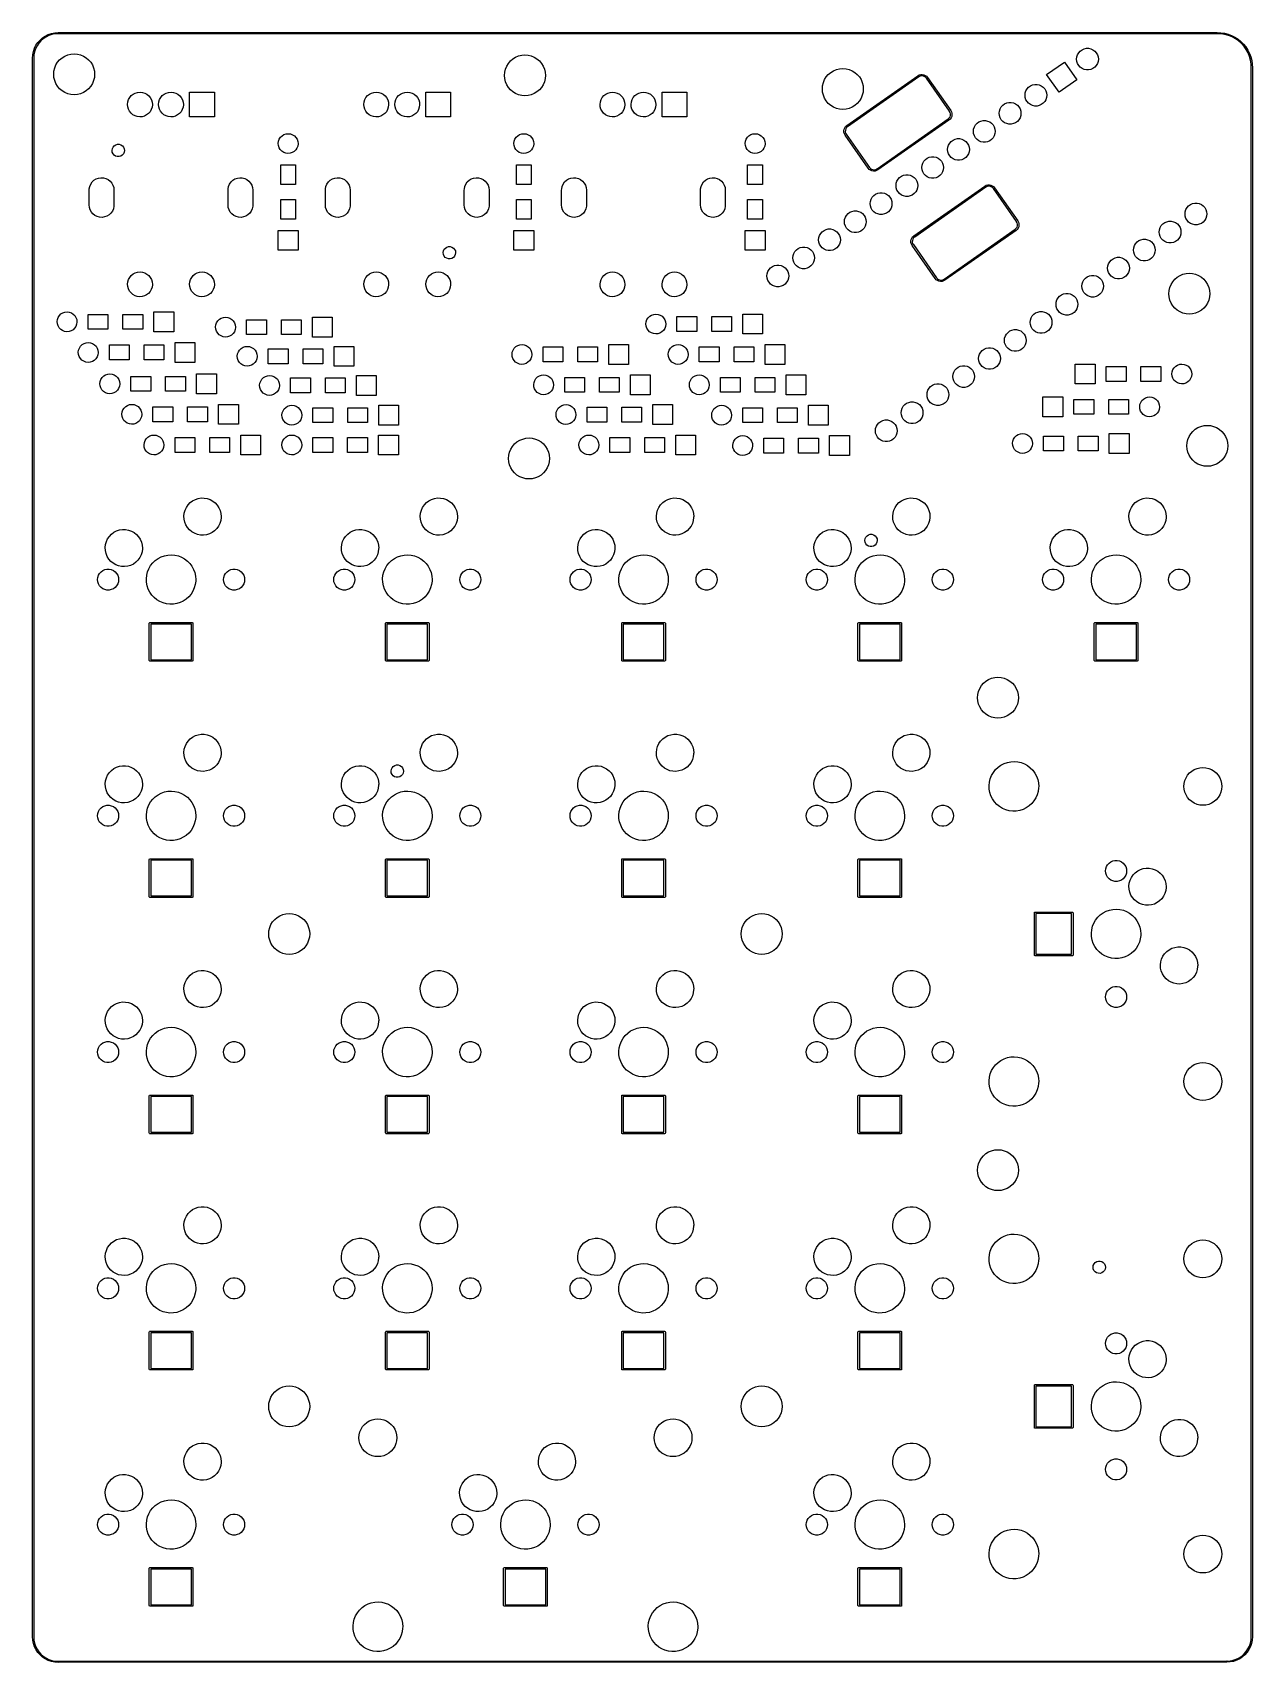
# Model space of a CAD drawing. Extents: x 0.79 to 4.67, y -6.11 to -0.93.
import ezdxf

# ---------------------------------------------------------------- set-up
doc = ezdxf.new("R2010")
doc.units = 0
doc.header["$MEASUREMENT"] = 0
doc.layers.add('BLACK', color=7, linetype='CONTINUOUS')

msp = doc.modelspace()

# ---------------------------------------------------------------- linework, layer by layer
at = {"layer": 'BLACK', "linetype": 'CONTINUOUS'}
for p, q in [((0.86514, -0.9318), (0.87568, -0.9311)), ((0.87568, -0.9311), (0.87568, -0.9311)), ((0.87568, -0.9311), (0.87568, -0.9311)), ((0.87568, -0.9311), (0.87568, -0.9311)), ((0.87568, -0.9311), (4.55512, -0.9311)), ((4.55512, -0.9311), (4.56689, -0.93145)), ((4.55512, -0.9311), (4.55512, -0.9311)), ((0.79771, -0.99099), (0.8011, -0.98099)), ((0.8011, -0.98099), (0.80577, -0.97151)), ((0.80459, -0.98243), (0.80135, -0.99196)), ((0.80903, -0.9734), (0.80459, -0.98243)), ((0.80577, -0.97151), (0.81163, -0.96273)), ((0.81462, -0.96502), (0.80903, -0.9734)), ((0.81163, -0.96273), (0.81859, -0.95478)), ((0.82126, -0.95745), (0.81462, -0.96502)), ((0.81859, -0.95478), (0.82653, -0.94781)), ((0.82883, -0.95081), (0.82126, -0.95745)), ((0.82653, -0.94781), (0.83531, -0.94194)), ((0.8372, -0.94521), (0.82883, -0.95081)), ((0.83531, -0.94194), (0.84478, -0.93727)), ((0.84622, -0.94075), (0.8372, -0.94521)), ((0.84478, -0.93727), (0.85478, -0.93386)), ((0.85576, -0.93751), (0.84622, -0.94075)), ((0.85478, -0.93386), (0.86514, -0.9318)), ((0.86563, -0.93554), (0.85576, -0.93751)), ((0.87533, -0.9349), (0.86563, -0.93554)), ((0.87568, -0.93504), (0.87533, -0.9349)), ((4.55512, -0.93504), (0.87568, -0.93504)), ((4.12659, -0.98541), (4.13318, -0.98248)), ((4.13318, -0.98248), (4.14023, -0.98098)), ((4.14023, -0.98098), (4.14745, -0.98098)), ((4.14745, -0.98098), (4.1545, -0.98248)), ((4.1545, -0.98248), (4.16109, -0.98541)), ((4.55514, -0.93503), (4.55512, -0.93504)), ((4.55517, -0.93504), (4.55514, -0.93503)), ((4.55554, -0.93487), (4.55517, -0.93504)), ((4.5674, -0.93527), (4.55554, -0.93487)), ((4.56689, -0.93145), (4.57861, -0.93307)), ((4.5795, -0.93708), (4.5674, -0.93527)), ((4.57861, -0.93307), (4.59009, -0.93594)), ((4.59131, -0.94028), (4.5795, -0.93708)), ((4.59009, -0.93594), (4.60119, -0.94004)), ((4.60268, -0.94483), (4.59131, -0.94028)), ((4.60119, -0.94004), (4.61178, -0.9453)), ((4.61344, -0.95065), (4.60268, -0.94483)), ((4.61178, -0.9453), (4.62175, -0.95168)), ((4.62346, -0.95768), (4.61344, -0.95065)), ((4.62175, -0.95168), (4.63096, -0.9591)), ((4.6326, -0.96582), (4.62346, -0.95768)), ((4.63096, -0.9591), (4.63933, -0.96746)), ((4.64074, -0.97496), (4.6326, -0.96582)), ((4.63933, -0.96746), (4.64674, -0.97668)), ((4.64777, -0.98498), (4.64074, -0.97496)), ((4.64674, -0.97668), (4.65312, -0.98664)), ((0.79497, -1.01189), (0.79565, -1.00135)), ((0.79497, -6.02432), (0.79497, -1.01189)), ((0.79497, -1.01189), (0.79497, -1.01189)), ((0.79565, -1.00135), (0.79771, -0.99099)), ((0.79939, -1.00184), (0.79876, -1.01155)), ((0.79876, -1.01155), (0.79891, -1.01189)), ((0.79891, -1.01189), (0.79891, -1.01189)), ((0.79891, -1.01189), (0.79891, -1.01189)), ((0.79891, -1.01189), (0.79891, -6.02432)), ((0.80135, -0.99196), (0.79939, -1.00184)), ((0.86505, -1.04338), (0.86895, -1.03396)), ((0.86895, -1.03396), (0.87428, -1.02526)), ((0.87428, -1.02526), (0.8809, -1.01751)), ((0.8809, -1.01751), (0.88866, -1.01088)), ((0.88866, -1.01088), (0.89735, -1.00556)), ((0.89735, -1.00556), (0.90677, -1.00165)), ((0.90677, -1.00165), (0.91669, -0.99927)), ((0.91669, -0.99927), (0.92686, -0.99847)), ((0.92686, -0.99847), (0.93703, -0.99927)), ((0.93703, -0.99927), (0.94694, -1.00165)), ((0.94694, -1.00165), (0.95636, -1.00556)), ((0.95636, -1.00556), (0.96506, -1.01088)), ((0.96506, -1.01088), (0.97281, -1.01751)), ((0.97281, -1.01751), (0.97944, -1.02526)), ((0.97944, -1.02526), (0.98477, -1.03396)), ((0.98477, -1.03396), (0.98867, -1.04338)), ((2.30005, -1.0375), (2.30538, -1.02881)), ((2.30538, -1.02881), (2.312, -1.02105)), ((2.312, -1.02105), (2.31976, -1.01443)), ((2.31976, -1.01443), (2.32846, -1.0091)), ((2.32846, -1.0091), (2.33788, -1.0052)), ((2.33788, -1.0052), (2.34779, -1.00282)), ((2.34779, -1.00282), (2.35796, -1.00202)), ((2.35796, -1.00202), (2.36813, -1.00282)), ((2.36813, -1.00282), (2.37804, -1.0052)), ((2.37804, -1.0052), (2.38747, -1.0091)), ((2.38747, -1.0091), (2.39616, -1.01443)), ((2.39616, -1.01443), (2.40392, -1.02105)), ((2.40392, -1.02105), (2.41054, -1.02881)), ((2.41054, -1.02881), (2.41587, -1.0375)), ((4.01388, -1.06417), (4.0704, -1.0246)), ((4.0704, -1.0246), (4.10997, -1.08112)), ((4.10934, -1.01529), (4.11009, -1.00811)), ((4.11009, -1.02246), (4.10934, -1.01529)), ((4.11009, -1.00811), (4.11232, -1.00126)), ((4.11232, -1.02932), (4.11009, -1.02246)), ((4.11232, -1.00126), (4.11593, -0.99501)), ((4.11593, -1.03557), (4.11232, -1.02932)), ((4.11593, -0.99501), (4.12076, -0.98965)), ((4.12076, -0.98965), (4.12659, -0.98541)), ((4.16109, -0.98541), (4.16693, -0.98965)), ((4.16693, -0.98965), (4.17175, -0.99501)), ((4.17175, -0.99501), (4.17536, -1.00126)), ((4.17536, -1.02932), (4.17175, -1.03557)), ((4.17536, -1.00126), (4.17759, -1.00811)), ((4.17759, -1.02246), (4.17536, -1.02932)), ((4.17759, -1.00811), (4.17834, -1.01529)), ((4.17834, -1.01529), (4.17759, -1.02246)), ((4.6536, -0.99575), (4.64777, -0.98498)), ((4.65312, -0.98664), (4.65839, -0.99724)), ((4.65814, -1.00711), (4.6536, -0.99575)), ((4.66134, -1.01893), (4.65814, -1.00711)), ((4.65839, -0.99724), (4.66248, -1.00834)), ((4.66316, -1.03103), (4.66134, -1.01893)), ((4.66248, -1.00834), (4.66536, -1.01981)), ((4.66355, -1.04288), (4.66316, -1.03103)), ((4.66536, -1.01981), (4.66698, -1.03153)), ((4.66698, -1.03153), (4.66732, -1.0433)), ((0.86187, -1.06346), (0.86267, -1.0533)), ((0.86267, -1.07363), (0.86187, -1.06346)), ((0.86267, -1.0533), (0.86505, -1.04338)), ((0.86505, -1.08355), (0.86267, -1.07363)), ((0.86895, -1.09297), (0.86505, -1.08355)), ((0.98867, -1.08355), (0.98477, -1.09297)), ((0.98867, -1.04338), (0.99105, -1.0533)), ((0.99105, -1.07363), (0.98867, -1.08355)), ((0.99105, -1.0533), (0.99185, -1.06346)), ((0.99185, -1.06346), (0.99105, -1.07363)), ((2.29297, -1.06701), (2.29377, -1.05684)), ((2.29377, -1.07717), (2.29297, -1.06701)), ((2.29377, -1.05684), (2.29615, -1.04692)), ((2.29615, -1.08709), (2.29377, -1.07717)), ((2.29615, -1.04692), (2.30005, -1.0375)), ((2.41587, -1.0375), (2.41977, -1.04692)), ((2.41977, -1.04692), (2.42215, -1.05684)), ((2.42215, -1.07717), (2.41977, -1.08709)), ((2.42215, -1.05684), (2.42295, -1.06701)), ((2.42295, -1.06701), (2.42215, -1.07717)), ((3.30522, -1.08996), (3.30913, -1.08053)), ((3.30913, -1.08053), (3.31446, -1.07184)), ((3.31446, -1.07184), (3.32108, -1.06408)), ((3.32108, -1.06408), (3.32883, -1.05746)), ((3.32883, -1.05746), (3.33753, -1.05213)), ((3.33753, -1.05213), (3.34695, -1.04823)), ((3.34695, -1.04823), (3.35687, -1.04585)), ((3.35687, -1.04585), (3.36704, -1.04505)), ((3.36704, -1.04505), (3.3772, -1.04585)), ((3.3772, -1.04585), (3.38712, -1.04823)), ((3.37971, -1.22604), (3.60546, -1.06797)), ((3.60817, -1.07184), (3.38242, -1.22991)), ((3.38712, -1.04823), (3.39654, -1.05213)), ((3.39654, -1.05213), (3.40524, -1.05746)), ((3.40524, -1.05746), (3.41299, -1.06408)), ((3.41299, -1.06408), (3.41962, -1.07184)), ((3.41962, -1.07184), (3.42494, -1.08053)), ((3.42494, -1.08053), (3.42885, -1.08996)), ((3.60546, -1.06797), (3.60979, -1.06561)), ((3.60546, -1.06797), (3.60546, -1.06797)), ((3.60546, -1.06797), (3.60546, -1.06797)), ((3.60833, -1.07159), (3.60817, -1.07184)), ((3.61213, -1.06961), (3.60833, -1.07159)), ((3.60979, -1.06561), (3.61455, -1.06427)), ((3.61658, -1.06862), (3.61213, -1.06961)), ((3.61455, -1.06427), (3.61948, -1.06402)), ((3.62114, -1.06882), (3.61658, -1.06862)), ((3.61948, -1.06402), (3.62434, -1.06488)), ((3.62549, -1.07019), (3.62114, -1.06882)), ((3.62434, -1.06488), (3.62889, -1.0668)), ((3.62934, -1.07264), (3.62549, -1.07019)), ((3.62889, -1.0668), (3.6329, -1.06968)), ((3.63223, -1.0758), (3.62934, -1.07264)), ((3.63229, -1.07609), (3.63223, -1.0758)), ((3.70569, -1.18091), (3.63229, -1.07609)), ((3.6329, -1.06968), (3.63617, -1.07338)), ((3.63617, -1.07338), (3.63616, -1.07338)), ((3.63616, -1.07338), (3.63616, -1.07338)), ((3.63616, -1.07338), (3.63616, -1.07338)), ((3.63616, -1.07338), (3.70956, -1.1782)), ((4.05345, -1.12069), (4.01388, -1.06417)), ((4.10997, -1.08112), (4.05345, -1.12069)), ((4.12076, -1.04093), (4.11593, -1.03557)), ((4.12659, -1.04517), (4.12076, -1.04093)), ((4.13318, -1.0481), (4.12659, -1.04517)), ((4.14023, -1.0496), (4.13318, -1.0481)), ((4.14745, -1.0496), (4.14023, -1.0496)), ((4.1545, -1.0481), (4.14745, -1.0496)), ((4.16109, -1.04517), (4.1545, -1.0481)), ((4.16693, -1.04093), (4.16109, -1.04517)), ((4.17175, -1.03557), (4.16693, -1.04093)), ((4.66339, -1.04326), (4.66355, -1.04288)), ((4.6634, -1.04328), (4.66339, -1.04326)), ((4.66339, -1.04331), (4.6634, -1.04328)), ((4.66339, -6.02368), (4.66339, -1.04331)), ((4.66732, -1.0433), (4.66732, -1.04331)), ((4.66732, -1.04331), (4.66732, -6.02368)), ((0.87428, -1.10167), (0.86895, -1.09297)), ((0.8809, -1.10942), (0.87428, -1.10167)), ((0.88866, -1.11604), (0.8809, -1.10942)), ((0.89735, -1.12137), (0.88866, -1.11604)), ((0.90677, -1.12528), (0.89735, -1.12137)), ((0.91669, -1.12766), (0.90677, -1.12528)), ((0.92686, -1.12846), (0.91669, -1.12766)), ((0.93703, -1.12766), (0.92686, -1.12846)), ((0.94694, -1.12528), (0.93703, -1.12766)), ((0.95636, -1.12137), (0.94694, -1.12528)), ((0.96506, -1.11604), (0.95636, -1.12137)), ((0.97281, -1.10942), (0.96506, -1.11604)), ((0.97944, -1.10167), (0.97281, -1.10942)), ((0.98477, -1.09297), (0.97944, -1.10167)), ((1.09964, -1.14394), (1.10334, -1.13721)), ((1.10334, -1.13721), (1.10828, -1.13132)), ((1.10828, -1.13132), (1.11427, -1.12651)), ((1.11427, -1.12651), (1.12108, -1.12295)), ((1.12108, -1.12295), (1.12845, -1.12078)), ((1.12845, -1.12078), (1.1361, -1.12008)), ((1.1361, -1.12008), (1.14374, -1.12088)), ((1.14374, -1.12088), (1.15108, -1.12315)), ((1.15108, -1.12315), (1.15784, -1.12681)), ((1.15784, -1.12681), (1.16376, -1.13171)), ((1.16376, -1.13171), (1.16862, -1.13766)), ((1.16862, -1.13766), (1.17223, -1.14445)), ((1.19807, -1.14394), (1.20177, -1.13721)), ((1.20177, -1.13721), (1.20671, -1.13132)), ((1.20671, -1.13132), (1.21269, -1.12651)), ((1.21269, -1.12651), (1.2195, -1.12295)), ((1.2195, -1.12295), (1.22687, -1.12078)), ((1.22687, -1.12078), (1.23453, -1.12008)), ((1.23453, -1.12008), (1.24217, -1.12088)), ((1.24217, -1.12088), (1.24951, -1.12315)), ((1.24951, -1.12315), (1.25627, -1.12681)), ((1.25627, -1.12681), (1.26219, -1.13171)), ((1.26219, -1.13171), (1.26704, -1.13766)), ((1.26704, -1.13766), (1.27065, -1.14445)), ((1.29331, -1.19882), (1.29331, -1.12008)), ((1.29331, -1.12008), (1.37205, -1.12008)), ((1.37205, -1.12008), (1.37205, -1.19882)), ((1.84964, -1.14394), (1.85334, -1.13721)), ((1.85334, -1.13721), (1.85828, -1.13132)), ((1.85828, -1.13132), (1.86427, -1.12651)), ((1.86427, -1.12651), (1.87108, -1.12295)), ((1.87108, -1.12295), (1.87845, -1.12078)), ((1.87845, -1.12078), (1.8861, -1.12008)), ((1.8861, -1.12008), (1.89374, -1.12088)), ((1.89374, -1.12088), (1.90108, -1.12315)), ((1.90108, -1.12315), (1.90784, -1.12681)), ((1.90784, -1.12681), (1.91376, -1.13171)), ((1.91376, -1.13171), (1.91862, -1.13766)), ((1.91862, -1.13766), (1.92223, -1.14445)), ((1.94807, -1.14394), (1.95177, -1.13721)), ((1.95177, -1.13721), (1.95671, -1.13132)), ((1.95671, -1.13132), (1.96269, -1.12651)), ((1.96269, -1.12651), (1.9695, -1.12295)), ((1.9695, -1.12295), (1.97687, -1.12078)), ((1.97687, -1.12078), (1.98453, -1.12008)), ((1.98453, -1.12008), (1.99217, -1.12088)), ((1.99217, -1.12088), (1.99951, -1.12315)), ((1.99951, -1.12315), (2.00627, -1.12681)), ((2.00627, -1.12681), (2.01219, -1.13171)), ((2.01219, -1.13171), (2.01704, -1.13766)), ((2.01704, -1.13766), (2.02065, -1.14445)), ((2.04331, -1.19882), (2.04331, -1.12008)), ((2.04331, -1.12008), (2.12205, -1.12008)), ((2.12205, -1.12008), (2.12205, -1.19882)), ((2.30005, -1.09651), (2.29615, -1.08709)), ((2.30538, -1.10521), (2.30005, -1.09651)), ((2.312, -1.11296), (2.30538, -1.10521)), ((2.31976, -1.11959), (2.312, -1.11296)), ((2.32846, -1.12492), (2.31976, -1.11959)), ((2.33788, -1.12882), (2.32846, -1.12492)), ((2.34779, -1.1312), (2.33788, -1.12882)), ((2.35796, -1.132), (2.34779, -1.1312)), ((2.36813, -1.1312), (2.35796, -1.132)), ((2.37804, -1.12882), (2.36813, -1.1312)), ((2.38747, -1.12492), (2.37804, -1.12882)), ((2.39616, -1.11959), (2.38747, -1.12492)), ((2.40392, -1.11296), (2.39616, -1.11959)), ((2.41054, -1.10521), (2.40392, -1.11296)), ((2.41587, -1.09651), (2.41054, -1.10521)), ((2.41977, -1.08709), (2.41587, -1.09651)), ((2.59964, -1.14394), (2.60334, -1.13721)), ((2.60334, -1.13721), (2.60828, -1.13132)), ((2.60828, -1.13132), (2.61427, -1.12651)), ((2.61427, -1.12651), (2.62108, -1.12295)), ((2.62108, -1.12295), (2.62845, -1.12078)), ((2.62845, -1.12078), (2.6361, -1.12008)), ((2.6361, -1.12008), (2.64374, -1.12088)), ((2.64374, -1.12088), (2.65108, -1.12315)), ((2.65108, -1.12315), (2.65784, -1.12681)), ((2.65784, -1.12681), (2.66376, -1.13171)), ((2.66376, -1.13171), (2.66862, -1.13766)), ((2.66862, -1.13766), (2.67223, -1.14445)), ((2.69807, -1.14394), (2.70177, -1.13721)), ((2.70177, -1.13721), (2.70671, -1.13132)), ((2.70671, -1.13132), (2.71269, -1.12651)), ((2.71269, -1.12651), (2.7195, -1.12295)), ((2.7195, -1.12295), (2.72687, -1.12078)), ((2.72687, -1.12078), (2.73453, -1.12008)), ((2.73453, -1.12008), (2.74217, -1.12088)), ((2.74217, -1.12088), (2.74951, -1.12315)), ((2.74951, -1.12315), (2.75627, -1.12681)), ((2.75627, -1.12681), (2.76219, -1.13171)), ((2.76219, -1.13171), (2.76704, -1.13766)), ((2.76704, -1.13766), (2.77065, -1.14445)), ((2.79331, -1.19882), (2.79331, -1.12008)), ((2.79331, -1.12008), (2.87205, -1.12008)), ((2.87205, -1.12008), (2.87205, -1.19882)), ((3.30204, -1.11004), (3.30284, -1.09987)), ((3.30284, -1.12021), (3.30204, -1.11004)), ((3.30284, -1.09987), (3.30522, -1.08996)), ((3.30522, -1.13012), (3.30284, -1.12021)), ((3.30913, -1.13955), (3.30522, -1.13012)), ((3.42885, -1.13012), (3.42494, -1.13955)), ((3.42885, -1.08996), (3.43123, -1.09987)), ((3.43123, -1.12021), (3.42885, -1.13012)), ((3.43123, -1.09987), (3.43203, -1.11004)), ((3.43203, -1.11004), (3.43123, -1.12021)), ((3.94551, -1.13), (3.94626, -1.12283)), ((3.94626, -1.13718), (3.94551, -1.13)), ((3.94626, -1.12283), (3.94849, -1.11597)), ((3.94849, -1.14404), (3.94626, -1.13718)), ((3.94849, -1.11597), (3.9521, -1.10972)), ((3.9521, -1.10972), (3.95693, -1.10436)), ((3.95693, -1.10436), (3.96276, -1.10013)), ((3.96276, -1.10013), (3.96935, -1.09719)), ((3.96935, -1.09719), (3.9764, -1.09569)), ((3.9764, -1.09569), (3.98362, -1.09569)), ((3.98362, -1.09569), (3.99067, -1.09719)), ((3.99067, -1.09719), (3.99726, -1.10013)), ((3.99726, -1.10013), (4.0031, -1.10436)), ((4.0031, -1.10436), (4.00792, -1.10972)), ((4.00792, -1.10972), (4.01153, -1.11597)), ((4.01153, -1.11597), (4.01376, -1.12283)), ((4.01376, -1.13718), (4.01153, -1.14404)), ((4.01376, -1.12283), (4.01451, -1.13)), ((4.01451, -1.13), (4.01376, -1.13718)), ((1.09646, -1.1589), (1.09732, -1.15126)), ((1.0971, -1.16656), (1.09646, -1.1589)), ((1.09922, -1.17394), (1.0971, -1.16656)), ((1.09732, -1.15126), (1.09964, -1.14394)), ((1.10273, -1.18078), (1.09922, -1.17394)), ((1.10751, -1.1868), (1.10273, -1.18078)), ((1.11336, -1.19178), (1.10751, -1.1868)), ((1.16298, -1.18796), (1.15692, -1.19269)), ((1.168, -1.18214), (1.16298, -1.18796)), ((1.17179, -1.17546), (1.168, -1.18214)), ((1.17422, -1.16817), (1.17179, -1.17546)), ((1.17223, -1.14445), (1.17445, -1.1518)), ((1.17518, -1.16055), (1.17422, -1.16817)), ((1.17445, -1.1518), (1.1752, -1.15945)), ((1.1752, -1.15945), (1.17518, -1.16055)), ((1.19489, -1.1589), (1.19574, -1.15126)), ((1.19553, -1.16656), (1.19489, -1.1589)), ((1.19765, -1.17394), (1.19553, -1.16656)), ((1.19574, -1.15126), (1.19807, -1.14394)), ((1.20116, -1.18078), (1.19765, -1.17394)), ((1.20593, -1.1868), (1.20116, -1.18078)), ((1.21178, -1.19178), (1.20593, -1.1868)), ((1.2614, -1.18796), (1.25535, -1.19269)), ((1.26642, -1.18214), (1.2614, -1.18796)), ((1.27022, -1.17546), (1.26642, -1.18214)), ((1.27264, -1.16817), (1.27022, -1.17546)), ((1.27065, -1.14445), (1.27287, -1.1518)), ((1.27361, -1.16055), (1.27264, -1.16817)), ((1.27287, -1.1518), (1.27362, -1.15945)), ((1.27362, -1.15945), (1.27361, -1.16055)), ((1.84646, -1.1589), (1.84732, -1.15126)), ((1.8471, -1.16656), (1.84646, -1.1589)), ((1.84922, -1.17394), (1.8471, -1.16656)), ((1.84732, -1.15126), (1.84964, -1.14394)), ((1.85273, -1.18078), (1.84922, -1.17394)), ((1.85751, -1.1868), (1.85273, -1.18078)), ((1.86336, -1.19178), (1.85751, -1.1868)), ((1.91298, -1.18796), (1.90692, -1.19269)), ((1.918, -1.18214), (1.91298, -1.18796)), ((1.92179, -1.17546), (1.918, -1.18214)), ((1.92422, -1.16817), (1.92179, -1.17546)), ((1.92223, -1.14445), (1.92445, -1.1518)), ((1.92518, -1.16055), (1.92422, -1.16817)), ((1.92445, -1.1518), (1.9252, -1.15945)), ((1.9252, -1.15945), (1.92518, -1.16055)), ((1.94489, -1.1589), (1.94574, -1.15126)), ((1.94553, -1.16656), (1.94489, -1.1589)), ((1.94765, -1.17394), (1.94553, -1.16656)), ((1.94574, -1.15126), (1.94807, -1.14394)), ((1.95116, -1.18078), (1.94765, -1.17394)), ((1.95593, -1.1868), (1.95116, -1.18078)), ((1.96178, -1.19178), (1.95593, -1.1868)), ((2.0114, -1.18796), (2.00535, -1.19269)), ((2.01642, -1.18214), (2.0114, -1.18796)), ((2.02022, -1.17546), (2.01642, -1.18214)), ((2.02264, -1.16817), (2.02022, -1.17546)), ((2.02065, -1.14445), (2.02287, -1.1518)), ((2.02361, -1.16055), (2.02264, -1.16817)), ((2.02287, -1.1518), (2.02362, -1.15945)), ((2.02362, -1.15945), (2.02361, -1.16055)), ((2.59646, -1.1589), (2.59732, -1.15126)), ((2.5971, -1.16656), (2.59646, -1.1589)), ((2.59922, -1.17394), (2.5971, -1.16656)), ((2.59732, -1.15126), (2.59964, -1.14394)), ((2.60273, -1.18078), (2.59922, -1.17394)), ((2.60751, -1.1868), (2.60273, -1.18078)), ((2.61336, -1.19178), (2.60751, -1.1868)), ((2.66298, -1.18796), (2.65692, -1.19269)), ((2.668, -1.18214), (2.66298, -1.18796)), ((2.67179, -1.17546), (2.668, -1.18214)), ((2.67422, -1.16817), (2.67179, -1.17546)), ((2.67223, -1.14445), (2.67445, -1.1518)), ((2.67518, -1.16055), (2.67422, -1.16817)), ((2.67445, -1.1518), (2.6752, -1.15945)), ((2.6752, -1.15945), (2.67518, -1.16055)), ((2.69489, -1.1589), (2.69574, -1.15126)), ((2.69553, -1.16656), (2.69489, -1.1589)), ((2.69765, -1.17394), (2.69553, -1.16656)), ((2.69574, -1.15126), (2.69807, -1.14394)), ((2.70116, -1.18078), (2.69765, -1.17394)), ((2.70593, -1.1868), (2.70116, -1.18078)), ((2.71178, -1.19178), (2.70593, -1.1868)), ((2.7614, -1.18796), (2.75535, -1.19269)), ((2.76642, -1.18214), (2.7614, -1.18796)), ((2.77022, -1.17546), (2.76642, -1.18214)), ((2.77264, -1.16817), (2.77022, -1.17546)), ((2.77065, -1.14445), (2.77287, -1.1518)), ((2.77361, -1.16055), (2.77264, -1.16817)), ((2.77287, -1.1518), (2.77362, -1.15945)), ((2.77362, -1.15945), (2.77361, -1.16055)), ((3.31446, -1.14824), (3.30913, -1.13955)), ((3.32108, -1.156), (3.31446, -1.14824)), ((3.32883, -1.16262), (3.32108, -1.156)), ((3.33753, -1.16795), (3.32883, -1.16262)), ((3.34695, -1.17185), (3.33753, -1.16795)), ((3.35687, -1.17423), (3.34695, -1.17185)), ((3.36704, -1.17503), (3.35687, -1.17423)), ((3.3772, -1.17423), (3.36704, -1.17503)), ((3.38712, -1.17185), (3.3772, -1.17423)), ((3.39654, -1.16795), (3.38712, -1.17185)), ((3.40524, -1.16262), (3.39654, -1.16795)), ((3.41299, -1.156), (3.40524, -1.16262)), ((3.41962, -1.14824), (3.41299, -1.156)), ((3.42494, -1.13955), (3.41962, -1.14824)), ((3.70594, -1.18107), (3.70569, -1.18091)), ((3.70569, -1.18091), (3.70569, -1.18091)), ((3.70569, -1.18091), (3.70569, -1.18091)), ((3.70791, -1.18487), (3.70594, -1.18107)), ((3.7089, -1.18932), (3.70791, -1.18487)), ((3.7087, -1.19388), (3.7089, -1.18932)), ((3.70956, -1.1782), (3.70956, -1.1782)), ((3.70956, -1.1782), (3.70956, -1.1782)), ((3.70956, -1.1782), (3.71192, -1.18253)), ((3.71192, -1.18253), (3.71325, -1.18728)), ((3.71325, -1.18728), (3.7135, -1.19222)), ((3.86359, -1.18736), (3.86435, -1.18019)), ((3.86435, -1.19453), (3.86359, -1.18736)), ((3.86435, -1.18019), (3.86658, -1.17333)), ((3.86658, -1.17333), (3.87018, -1.16708)), ((3.87018, -1.16708), (3.87501, -1.16172)), ((3.87501, -1.16172), (3.88084, -1.15748)), ((3.88084, -1.15748), (3.88743, -1.15455)), ((3.88743, -1.15455), (3.89449, -1.15305)), ((3.89449, -1.15305), (3.9017, -1.15305)), ((3.9017, -1.15305), (3.90876, -1.15455)), ((3.90876, -1.15455), (3.91534, -1.15748)), ((3.91534, -1.15748), (3.92118, -1.16172)), ((3.92118, -1.16172), (3.92601, -1.16708)), ((3.92601, -1.16708), (3.92961, -1.17333)), ((3.92961, -1.17333), (3.93184, -1.18019)), ((3.93184, -1.18019), (3.93259, -1.18736)), ((3.93259, -1.18736), (3.93184, -1.19453)), ((3.9521, -1.15028), (3.94849, -1.14404)), ((3.95693, -1.15564), (3.9521, -1.15028)), ((3.96276, -1.15988), (3.95693, -1.15564)), ((3.96935, -1.16281), (3.96276, -1.15988)), ((3.9764, -1.16431), (3.96935, -1.16281)), ((3.98362, -1.16431), (3.9764, -1.16431)), ((3.99067, -1.16281), (3.98362, -1.16431)), ((3.99726, -1.15988), (3.99067, -1.16281)), ((4.0031, -1.15564), (3.99726, -1.15988)), ((4.00792, -1.15028), (4.0031, -1.15564)), ((4.01153, -1.14404), (4.00792, -1.15028)), ((1.12006, -1.19553), (1.11336, -1.19178)), ((1.12737, -1.1979), (1.12006, -1.19553)), ((1.135, -1.19881), (1.12737, -1.1979)), ((1.14266, -1.19822), (1.135, -1.19881)), ((1.15006, -1.19615), (1.14266, -1.19822)), ((1.15692, -1.19269), (1.15006, -1.19615)), ((1.21849, -1.19553), (1.21178, -1.19178)), ((1.2258, -1.1979), (1.21849, -1.19553)), ((1.23343, -1.19881), (1.2258, -1.1979)), ((1.24109, -1.19822), (1.23343, -1.19881)), ((1.24849, -1.19615), (1.24109, -1.19822)), ((1.25535, -1.19269), (1.24849, -1.19615)), ((1.37205, -1.19882), (1.29331, -1.19882)), ((1.87006, -1.19553), (1.86336, -1.19178)), ((1.87737, -1.1979), (1.87006, -1.19553)), ((1.885, -1.19881), (1.87737, -1.1979)), ((1.89266, -1.19822), (1.885, -1.19881)), ((1.90006, -1.19615), (1.89266, -1.19822)), ((1.90692, -1.19269), (1.90006, -1.19615)), ((1.96849, -1.19553), (1.96178, -1.19178)), ((1.9758, -1.1979), (1.96849, -1.19553)), ((1.98343, -1.19881), (1.9758, -1.1979)), ((1.99109, -1.19822), (1.98343, -1.19881)), ((1.99849, -1.19615), (1.99109, -1.19822)), ((2.00535, -1.19269), (1.99849, -1.19615)), ((2.12205, -1.19882), (2.04331, -1.19882)), ((2.62006, -1.19553), (2.61336, -1.19178)), ((2.62737, -1.1979), (2.62006, -1.19553)), ((2.635, -1.19881), (2.62737, -1.1979)), ((2.64266, -1.19822), (2.635, -1.19881)), ((2.65006, -1.19615), (2.64266, -1.19822)), ((2.65692, -1.19269), (2.65006, -1.19615)), ((2.71849, -1.19553), (2.71178, -1.19178)), ((2.7258, -1.1979), (2.71849, -1.19553)), ((2.73343, -1.19881), (2.7258, -1.1979)), ((2.74109, -1.19822), (2.73343, -1.19881)), ((2.74849, -1.19615), (2.74109, -1.19822)), ((2.75535, -1.19269), (2.74849, -1.19615)), ((2.87205, -1.19882), (2.79331, -1.19882)), ((3.37035, -1.24273), (3.37121, -1.23787)), ((3.37121, -1.23787), (3.37313, -1.23332)), ((3.37313, -1.23332), (3.37601, -1.22931)), ((3.37515, -1.24107), (3.37495, -1.24562)), ((3.37652, -1.23672), (3.37515, -1.24107)), ((3.37601, -1.22931), (3.37971, -1.22604)), ((3.37897, -1.23287), (3.37652, -1.23672)), ((3.38213, -1.22998), (3.37897, -1.23287)), ((3.37971, -1.22604), (3.37971, -1.22604)), ((3.38217, -1.22997), (3.38213, -1.22998)), ((3.38242, -1.22991), (3.38217, -1.22997)), ((3.47568, -1.3631), (3.70143, -1.20503)), ((3.70414, -1.2089), (3.47839, -1.36697)), ((3.70143, -1.20503), (3.70172, -1.20497)), ((3.70143, -1.20503), (3.70143, -1.20503)), ((3.70172, -1.20497), (3.70488, -1.20207)), ((3.70784, -1.20564), (3.70414, -1.2089)), ((3.70414, -1.2089), (3.70414, -1.2089)), ((3.70488, -1.20207), (3.70733, -1.19823)), ((3.70733, -1.19823), (3.7087, -1.19388)), ((3.71072, -1.20163), (3.70784, -1.20564)), ((3.71264, -1.19708), (3.71072, -1.20163)), ((3.7135, -1.19222), (3.71264, -1.19708)), ((3.78168, -1.24472), (3.78243, -1.23755)), ((3.78243, -1.23755), (3.78466, -1.23069)), ((3.78466, -1.23069), (3.78827, -1.22444)), ((3.78827, -1.22444), (3.79309, -1.21908)), ((3.79309, -1.21908), (3.79893, -1.21484)), ((3.79893, -1.21484), (3.80552, -1.21191)), ((3.80552, -1.21191), (3.81257, -1.21041)), ((3.81257, -1.21041), (3.81979, -1.21041)), ((3.81979, -1.21041), (3.82684, -1.21191)), ((3.82684, -1.21191), (3.83343, -1.21484)), ((3.83343, -1.21484), (3.83926, -1.21908)), ((3.83926, -1.21908), (3.84409, -1.22444)), ((3.84409, -1.22444), (3.8477, -1.23069)), ((3.8477, -1.23069), (3.84993, -1.23755)), ((3.84993, -1.23755), (3.85068, -1.24472)), ((3.86658, -1.20139), (3.86435, -1.19453)), ((3.87018, -1.20764), (3.86658, -1.20139)), ((3.87501, -1.213), (3.87018, -1.20764)), ((3.88084, -1.21724), (3.87501, -1.213)), ((3.88743, -1.22017), (3.88084, -1.21724)), ((3.89449, -1.22167), (3.88743, -1.22017)), ((3.9017, -1.22167), (3.89449, -1.22167)), ((3.90876, -1.22017), (3.9017, -1.22167)), ((3.91534, -1.21724), (3.90876, -1.22017)), ((3.92118, -1.213), (3.91534, -1.21724)), ((3.92601, -1.20764), (3.92118, -1.213)), ((3.92961, -1.20139), (3.92601, -1.20764)), ((3.93184, -1.19453), (3.92961, -1.20139)), ((1.05048, -1.29431), (1.05417, -1.29013)), ((1.05417, -1.29013), (1.05889, -1.28715)), ((1.05889, -1.28715), (1.06426, -1.28562)), ((1.06426, -1.28562), (1.06984, -1.28565)), ((1.06984, -1.28565), (1.07519, -1.28725)), ((1.07519, -1.28725), (1.07987, -1.29028)), ((1.07987, -1.29028), (1.08351, -1.29451)), ((1.57481, -1.28302), (1.57569, -1.27606)), ((1.57549, -1.29001), (1.57481, -1.28302)), ((1.57771, -1.29668), (1.57549, -1.29001)), ((1.57569, -1.27606), (1.57809, -1.26946)), ((1.57809, -1.26946), (1.58189, -1.26356)), ((1.58189, -1.26356), (1.58691, -1.25865)), ((1.58691, -1.25865), (1.59289, -1.25497)), ((1.59289, -1.25497), (1.59954, -1.2527)), ((1.59954, -1.2527), (1.60652, -1.25197)), ((1.60652, -1.25197), (1.61349, -1.2528)), ((1.61349, -1.2528), (1.62011, -1.25516)), ((1.62011, -1.25516), (1.62603, -1.25892)), ((1.62603, -1.25892), (1.63098, -1.2639)), ((1.63098, -1.2639), (1.6347, -1.26986)), ((1.63681, -1.2913), (1.63431, -1.29786)), ((1.6347, -1.26986), (1.63701, -1.27649)), ((1.63778, -1.28434), (1.63681, -1.2913)), ((1.63701, -1.27649), (1.6378, -1.28346)), ((1.6378, -1.28346), (1.63778, -1.28434)), ((2.32284, -1.28302), (2.32372, -1.27606)), ((2.32352, -1.29001), (2.32284, -1.28302)), ((2.32574, -1.29668), (2.32352, -1.29001)), ((2.32372, -1.27606), (2.32612, -1.26946)), ((2.32612, -1.26946), (2.32992, -1.26356)), ((2.32992, -1.26356), (2.33494, -1.25865)), ((2.33494, -1.25865), (2.34092, -1.25497)), ((2.34092, -1.25497), (2.34757, -1.2527)), ((2.34757, -1.2527), (2.35455, -1.25197)), ((2.35455, -1.25197), (2.36152, -1.2528)), ((2.36152, -1.2528), (2.36814, -1.25516)), ((2.36814, -1.25516), (2.37407, -1.25892)), ((2.37407, -1.25892), (2.37901, -1.2639)), ((2.37901, -1.2639), (2.38273, -1.26986)), ((2.38484, -1.2913), (2.38234, -1.29786)), ((2.38273, -1.26986), (2.38504, -1.27649)), ((2.38581, -1.28434), (2.38484, -1.2913)), ((2.38504, -1.27649), (2.38583, -1.28346)), ((2.38583, -1.28346), (2.38581, -1.28434)), ((3.05709, -1.28302), (3.05797, -1.27606)), ((3.05777, -1.29001), (3.05709, -1.28302)), ((3.05999, -1.29668), (3.05777, -1.29001)), ((3.05797, -1.27606), (3.06037, -1.26946)), ((3.06037, -1.26946), (3.06417, -1.26356)), ((3.06417, -1.26356), (3.06919, -1.25865)), ((3.06919, -1.25865), (3.07517, -1.25497)), ((3.07517, -1.25497), (3.08182, -1.2527)), ((3.08182, -1.2527), (3.0888, -1.25197)), ((3.0888, -1.25197), (3.09577, -1.2528)), ((3.09577, -1.2528), (3.10239, -1.25516)), ((3.10239, -1.25516), (3.10832, -1.25892)), ((3.10832, -1.25892), (3.11327, -1.2639)), ((3.11327, -1.2639), (3.11699, -1.26986)), ((3.11909, -1.2913), (3.1166, -1.29786)), ((3.11699, -1.26986), (3.1193, -1.27649)), ((3.12007, -1.28434), (3.11909, -1.2913)), ((3.1193, -1.27649), (3.12008, -1.28346)), ((3.12008, -1.28346), (3.12007, -1.28434)), ((3.3706, -1.24766), (3.37035, -1.24273)), ((3.37193, -1.25241), (3.3706, -1.24766)), ((3.37429, -1.25675), (3.37193, -1.25241)), ((3.44768, -1.36156), (3.37429, -1.25675)), ((3.37429, -1.25675), (3.37429, -1.25675)), ((3.37429, -1.25675), (3.37429, -1.25675)), ((3.37429, -1.25675), (3.37429, -1.25675)), ((3.37495, -1.24562), (3.37594, -1.25008)), ((3.37594, -1.25008), (3.37791, -1.25388)), ((3.37791, -1.25388), (3.37816, -1.25404)), ((3.37816, -1.25404), (3.45155, -1.35885)), ((3.70052, -1.2949), (3.70275, -1.28804)), ((3.70275, -1.28804), (3.70635, -1.2818)), ((3.70635, -1.2818), (3.71118, -1.27644)), ((3.71118, -1.27644), (3.71701, -1.2722)), ((3.71701, -1.2722), (3.7236, -1.26926)), ((3.7236, -1.26926), (3.73066, -1.26777)), ((3.73066, -1.26777), (3.73787, -1.26777)), ((3.73787, -1.26777), (3.74493, -1.26926)), ((3.74493, -1.26926), (3.75151, -1.2722)), ((3.75151, -1.2722), (3.75735, -1.27644)), ((3.75735, -1.27644), (3.76218, -1.2818)), ((3.76218, -1.2818), (3.76578, -1.28804)), ((3.76578, -1.28804), (3.76801, -1.2949)), ((3.78243, -1.25189), (3.78168, -1.24472)), ((3.78466, -1.25875), (3.78243, -1.25189)), ((3.78827, -1.265), (3.78466, -1.25875)), ((3.79309, -1.27036), (3.78827, -1.265)), ((3.79893, -1.2746), (3.79309, -1.27036)), ((3.80552, -1.27753), (3.79893, -1.2746)), ((3.81257, -1.27903), (3.80552, -1.27753)), ((3.81979, -1.27903), (3.81257, -1.27903)), ((3.82684, -1.27753), (3.81979, -1.27903)), ((3.83343, -1.2746), (3.82684, -1.27753)), ((3.83926, -1.27036), (3.83343, -1.2746)), ((3.84409, -1.265), (3.83926, -1.27036)), ((3.8477, -1.25875), (3.84409, -1.265)), ((3.84993, -1.25189), (3.8477, -1.25875)), ((3.85068, -1.24472), (3.84993, -1.25189)), ((1.04725, -1.30488), (1.0481, -1.29936)), ((1.04797, -1.31041), (1.04725, -1.30488)), ((1.05022, -1.31552), (1.04797, -1.31041)), ((1.0481, -1.29936), (1.05048, -1.29431)), ((1.05381, -1.31979), (1.05022, -1.31552)), ((1.05845, -1.32289), (1.05381, -1.31979)), ((1.06378, -1.32455), (1.05845, -1.32289)), ((1.06936, -1.32465), (1.06378, -1.32455)), ((1.07475, -1.32318), (1.06936, -1.32465)), ((1.0795, -1.32026), (1.07475, -1.32318)), ((1.08325, -1.31613), (1.0795, -1.32026)), ((1.08568, -1.3111), (1.08325, -1.31613)), ((1.08351, -1.29451), (1.08582, -1.29959)), ((1.08661, -1.3056), (1.08568, -1.3111)), ((1.08582, -1.29959), (1.08661, -1.30512)), ((1.08661, -1.30512), (1.08661, -1.3056)), ((1.58135, -1.30268), (1.57771, -1.29668)), ((1.58622, -1.30773), (1.58135, -1.30268)), ((1.5921, -1.31158), (1.58622, -1.30773)), ((1.59868, -1.31403), (1.5921, -1.31158)), ((1.60564, -1.31495), (1.59868, -1.31403)), ((1.61263, -1.31432), (1.60564, -1.31495)), ((1.61931, -1.31215), (1.61263, -1.31432)), ((1.62534, -1.30855), (1.61931, -1.31215)), ((1.63043, -1.30371), (1.62534, -1.30855)), ((1.63431, -1.29786), (1.63043, -1.30371)), ((2.32938, -1.30268), (2.32574, -1.29668)), ((2.33425, -1.30773), (2.32938, -1.30268)), ((2.34013, -1.31158), (2.33425, -1.30773)), ((2.34671, -1.31403), (2.34013, -1.31158)), ((2.35367, -1.31495), (2.34671, -1.31403)), ((2.36066, -1.31432), (2.35367, -1.31495)), ((2.36734, -1.31215), (2.36066, -1.31432)), ((2.37337, -1.30855), (2.36734, -1.31215)), ((2.37846, -1.30371), (2.37337, -1.30855)), ((2.38234, -1.29786), (2.37846, -1.30371)), ((3.06363, -1.30268), (3.05999, -1.29668)), ((3.06851, -1.30773), (3.06363, -1.30268)), ((3.07438, -1.31158), (3.06851, -1.30773)), ((3.08096, -1.31403), (3.07438, -1.31158)), ((3.08792, -1.31495), (3.08096, -1.31403)), ((3.09492, -1.31432), (3.08792, -1.31495)), ((3.10159, -1.31215), (3.09492, -1.31432)), ((3.10763, -1.30855), (3.10159, -1.31215)), ((3.11271, -1.30371), (3.10763, -1.30855)), ((3.1166, -1.29786), (3.11271, -1.30371)), ((3.62083, -1.3454), (3.62444, -1.33916)), ((3.62444, -1.33916), (3.62926, -1.3338)), ((3.62926, -1.3338), (3.6351, -1.32956)), ((3.6351, -1.32956), (3.64169, -1.32662)), ((3.64169, -1.32662), (3.64874, -1.32512)), ((3.64874, -1.32512), (3.65596, -1.32512)), ((3.65596, -1.32512), (3.66301, -1.32662)), ((3.66301, -1.32662), (3.6696, -1.32956)), ((3.6696, -1.32956), (3.67543, -1.3338)), ((3.67543, -1.3338), (3.68026, -1.33916)), ((3.68026, -1.33916), (3.68387, -1.3454)), ((3.69976, -1.30208), (3.70052, -1.2949)), ((3.70052, -1.30925), (3.69976, -1.30208)), ((3.70275, -1.31611), (3.70052, -1.30925)), ((3.70635, -1.32235), (3.70275, -1.31611)), ((3.71118, -1.32771), (3.70635, -1.32235)), ((3.71701, -1.33195), (3.71118, -1.32771)), ((3.7236, -1.33489), (3.71701, -1.33195)), ((3.73066, -1.33639), (3.7236, -1.33489)), ((3.73787, -1.33639), (3.73066, -1.33639)), ((3.74493, -1.33489), (3.73787, -1.33639)), ((3.75151, -1.33195), (3.74493, -1.33489)), ((3.75735, -1.32771), (3.75151, -1.33195)), ((3.76218, -1.32235), (3.75735, -1.32771)), ((3.76578, -1.31611), (3.76218, -1.32235)), ((3.76801, -1.30925), (3.76578, -1.31611)), ((3.76801, -1.2949), (3.76876, -1.30208)), ((3.76876, -1.30208), (3.76801, -1.30925)), ((0.98976, -1.39991), (0.99652, -1.39572)), ((0.99652, -1.39572), (1.00399, -1.39297)), ((1.00399, -1.39297), (1.01186, -1.39178)), ((1.01186, -1.39178), (1.0198, -1.3922)), ((1.0198, -1.3922), (1.0275, -1.3942)), ((1.0275, -1.3942), (1.03464, -1.39771)), ((1.4307, -1.39991), (1.43747, -1.39572)), ((1.43747, -1.39572), (1.44493, -1.39297)), ((1.44493, -1.39297), (1.4528, -1.39178)), ((1.4528, -1.39178), (1.46075, -1.3922)), ((1.46075, -1.3922), (1.46845, -1.3942)), ((1.46845, -1.3942), (1.47559, -1.39771)), ((1.58268, -1.41339), (1.58268, -1.35039)), ((1.58268, -1.35039), (1.62992, -1.35039)), ((1.62992, -1.35039), (1.62992, -1.41339)), ((1.73976, -1.39991), (1.74652, -1.39572)), ((1.74652, -1.39572), (1.75399, -1.39297)), ((1.75399, -1.39297), (1.76186, -1.39178)), ((1.76186, -1.39178), (1.7698, -1.3922)), ((1.7698, -1.3922), (1.7775, -1.3942)), ((1.7775, -1.3942), (1.78464, -1.39771)), ((2.1807, -1.39991), (2.18747, -1.39572)), ((2.18747, -1.39572), (2.19493, -1.39297)), ((2.19493, -1.39297), (2.2028, -1.39178)), ((2.2028, -1.39178), (2.21075, -1.3922)), ((2.21075, -1.3922), (2.21845, -1.3942)), ((2.21845, -1.3942), (2.22559, -1.39771)), ((2.33071, -1.41339), (2.33071, -1.35039)), ((2.33071, -1.35039), (2.37795, -1.35039)), ((2.37795, -1.35039), (2.37795, -1.41339)), ((2.48976, -1.39991), (2.49652, -1.39572)), ((2.49652, -1.39572), (2.50399, -1.39297)), ((2.50399, -1.39297), (2.51186, -1.39178)), ((2.51186, -1.39178), (2.5198, -1.3922)), ((2.5198, -1.3922), (2.5275, -1.3942)), ((2.5275, -1.3942), (2.53464, -1.39771)), ((2.9307, -1.39991), (2.93747, -1.39572)), ((2.93747, -1.39572), (2.94493, -1.39297)), ((2.94493, -1.39297), (2.9528, -1.39178)), ((2.9528, -1.39178), (2.96075, -1.3922)), ((2.96075, -1.3922), (2.96845, -1.3942)), ((2.96845, -1.3942), (2.97559, -1.39771)), ((3.06496, -1.41339), (3.06496, -1.35039)), ((3.06496, -1.35039), (3.1122, -1.35039)), ((3.1122, -1.35039), (3.1122, -1.41339)), ((3.45095, -1.36526), (3.44768, -1.36156)), ((3.44768, -1.36156), (3.44768, -1.36156)), ((3.45496, -1.36814), (3.45095, -1.36526)), ((3.45155, -1.35885), (3.45155, -1.35885)), ((3.45155, -1.35885), (3.45155, -1.35885)), ((3.45155, -1.35885), (3.45162, -1.35914)), ((3.45162, -1.35914), (3.45451, -1.3623)), ((3.45451, -1.3623), (3.45836, -1.36475)), ((3.45951, -1.37006), (3.45496, -1.36814)), ((3.45836, -1.36475), (3.46271, -1.36612)), ((3.46437, -1.37092), (3.45951, -1.37006)), ((3.46271, -1.36612), (3.46727, -1.36632)), ((3.4693, -1.37067), (3.46437, -1.37092)), ((3.46727, -1.36632), (3.47172, -1.36533)), ((3.47405, -1.36934), (3.4693, -1.37067)), ((3.47172, -1.36533), (3.47552, -1.36335)), ((3.47839, -1.36697), (3.47405, -1.36934)), ((3.47552, -1.36335), (3.47568, -1.3631)), ((3.47568, -1.3631), (3.47568, -1.3631)), ((3.47568, -1.3631), (3.47568, -1.3631)), ((3.47839, -1.36697), (3.47839, -1.36697)), ((3.53892, -1.40276), (3.54252, -1.39651)), ((3.54252, -1.39651), (3.54735, -1.39115)), ((3.54735, -1.39115), (3.55318, -1.38691)), ((3.55318, -1.38691), (3.55977, -1.38398)), ((3.55977, -1.38398), (3.56683, -1.38248)), ((3.56683, -1.38248), (3.57404, -1.38248)), ((3.57404, -1.38248), (3.5811, -1.38398)), ((3.5811, -1.38398), (3.58768, -1.38691)), ((3.58768, -1.38691), (3.59352, -1.39115)), ((3.59352, -1.39115), (3.59835, -1.39651)), ((3.59835, -1.39651), (3.60195, -1.40276)), ((3.61785, -1.35943), (3.6186, -1.35226)), ((3.6186, -1.36661), (3.61785, -1.35943)), ((3.6186, -1.35226), (3.62083, -1.3454)), ((3.62083, -1.37347), (3.6186, -1.36661)), ((3.62444, -1.37971), (3.62083, -1.37347)), ((3.62926, -1.38507), (3.62444, -1.37971)), ((3.6351, -1.38931), (3.62926, -1.38507)), ((3.64169, -1.39225), (3.6351, -1.38931)), ((3.64874, -1.39374), (3.64169, -1.39225)), ((3.65596, -1.39374), (3.64874, -1.39374)), ((3.66301, -1.39225), (3.65596, -1.39374)), ((3.6696, -1.38931), (3.66301, -1.39225)), ((3.67543, -1.38507), (3.6696, -1.38931)), ((3.68026, -1.37971), (3.67543, -1.38507)), ((3.68387, -1.37347), (3.68026, -1.37971)), ((3.68387, -1.3454), (3.6861, -1.35226)), ((3.6861, -1.36661), (3.68387, -1.37347)), ((3.6861, -1.35226), (3.68685, -1.35943)), ((3.68685, -1.35943), (3.6861, -1.36661)), ((0.97441, -1.4311), (0.97462, -1.42699)), ((0.97441, -1.47835), (0.97441, -1.4311)), ((0.97462, -1.42699), (0.97625, -1.4192)), ((0.97625, -1.4192), (0.97941, -1.4119)), ((0.97941, -1.4119), (0.98398, -1.40538)), ((0.98398, -1.40538), (0.98976, -1.39991)), ((1.03464, -1.39771), (1.04093, -1.40259)), ((1.04093, -1.40259), (1.04611, -1.40863)), ((1.04611, -1.40863), (1.04997, -1.41559)), ((1.04997, -1.41559), (1.05235, -1.42319)), ((1.05235, -1.42319), (1.05315, -1.4311)), ((1.05315, -1.4311), (1.05315, -1.47835)), ((1.41535, -1.4311), (1.41557, -1.42699)), ((1.41535, -1.47835), (1.41535, -1.4311)), ((1.41557, -1.42699), (1.4172, -1.4192)), ((1.4172, -1.4192), (1.42036, -1.4119)), ((1.42036, -1.4119), (1.42492, -1.40538)), ((1.42492, -1.40538), (1.4307, -1.39991)), ((1.47559, -1.39771), (1.48187, -1.40259)), ((1.48187, -1.40259), (1.48705, -1.40863)), ((1.48705, -1.40863), (1.49091, -1.41559)), ((1.49091, -1.41559), (1.49329, -1.42319)), ((1.49329, -1.42319), (1.49409, -1.4311)), ((1.49409, -1.4311), (1.49409, -1.47835)), ((1.62992, -1.41339), (1.58268, -1.41339)), ((1.72441, -1.4311), (1.72463, -1.42699)), ((1.72441, -1.47835), (1.72441, -1.4311)), ((1.72463, -1.42699), (1.72625, -1.4192)), ((1.72625, -1.4192), (1.72941, -1.4119)), ((1.72941, -1.4119), (1.73398, -1.40538)), ((1.73398, -1.40538), (1.73976, -1.39991)), ((1.78464, -1.39771), (1.79093, -1.40259)), ((1.79093, -1.40259), (1.79611, -1.40863)), ((1.79611, -1.40863), (1.79997, -1.41559)), ((1.79997, -1.41559), (1.80235, -1.42319)), ((1.80235, -1.42319), (1.80315, -1.4311)), ((1.80315, -1.4311), (1.80315, -1.47835)), ((2.16535, -1.4311), (2.16557, -1.42699)), ((2.16535, -1.47835), (2.16535, -1.4311)), ((2.16557, -1.42699), (2.1672, -1.4192)), ((2.1672, -1.4192), (2.17036, -1.4119)), ((2.17036, -1.4119), (2.17492, -1.40538)), ((2.17492, -1.40538), (2.1807, -1.39991)), ((2.22559, -1.39771), (2.23187, -1.40259)), ((2.23187, -1.40259), (2.23705, -1.40863)), ((2.23705, -1.40863), (2.24091, -1.41559)), ((2.24091, -1.41559), (2.24329, -1.42319)), ((2.24329, -1.42319), (2.24409, -1.4311)), ((2.24409, -1.4311), (2.24409, -1.47835)), ((2.37795, -1.41339), (2.33071, -1.41339)), ((2.47441, -1.4311), (2.47463, -1.42699)), ((2.47441, -1.47835), (2.47441, -1.4311)), ((2.47463, -1.42699), (2.47625, -1.4192)), ((2.47625, -1.4192), (2.47941, -1.4119)), ((2.47941, -1.4119), (2.48398, -1.40538)), ((2.48398, -1.40538), (2.48976, -1.39991)), ((2.53464, -1.39771), (2.54093, -1.40259)), ((2.54093, -1.40259), (2.54611, -1.40863)), ((2.54611, -1.40863), (2.54997, -1.41559)), ((2.54997, -1.41559), (2.55235, -1.42319)), ((2.55235, -1.42319), (2.55315, -1.4311)), ((2.55315, -1.4311), (2.55315, -1.47835)), ((2.91535, -1.4311), (2.91557, -1.42699)), ((2.91535, -1.47835), (2.91535, -1.4311)), ((2.91557, -1.42699), (2.9172, -1.4192)), ((2.9172, -1.4192), (2.92036, -1.4119)), ((2.92036, -1.4119), (2.92492, -1.40538)), ((2.92492, -1.40538), (2.9307, -1.39991)), ((2.97559, -1.39771), (2.98187, -1.40259)), ((2.98187, -1.40259), (2.98705, -1.40863)), ((2.98705, -1.40863), (2.99091, -1.41559)), ((2.99091, -1.41559), (2.99329, -1.42319)), ((2.99329, -1.42319), (2.99409, -1.4311)), ((2.99409, -1.4311), (2.99409, -1.47835)), ((3.1122, -1.41339), (3.06496, -1.41339)), ((3.46061, -1.45387), (3.46543, -1.44851)), ((3.46543, -1.44851), (3.47127, -1.44427)), ((3.47127, -1.44427), (3.47786, -1.44134)), ((3.47786, -1.44134), (3.48491, -1.43984)), ((3.48491, -1.43984), (3.49213, -1.43984)), ((3.49213, -1.43984), (3.49918, -1.44134)), ((3.49918, -1.44134), (3.50577, -1.44427)), ((3.50577, -1.44427), (3.5116, -1.44851)), ((3.5116, -1.44851), (3.51643, -1.45387)), ((3.53593, -1.41679), (3.53669, -1.40962)), ((3.53669, -1.42396), (3.53593, -1.41679)), ((3.53669, -1.40962), (3.53892, -1.40276)), ((3.53892, -1.43082), (3.53669, -1.42396)), ((3.54252, -1.43707), (3.53892, -1.43082)), ((3.54735, -1.44243), (3.54252, -1.43707)), ((3.55318, -1.44667), (3.54735, -1.44243)), ((3.55977, -1.4496), (3.55318, -1.44667)), ((3.58768, -1.44667), (3.5811, -1.4496)), ((3.59352, -1.44243), (3.58768, -1.44667)), ((3.5925, -1.57629), (3.81825, -1.41822)), ((3.59835, -1.43707), (3.59352, -1.44243)), ((3.82096, -1.42209), (3.59521, -1.58016)), ((3.60195, -1.43082), (3.59835, -1.43707)), ((3.60195, -1.40276), (3.60418, -1.40962)), ((3.60418, -1.42396), (3.60195, -1.43082)), ((3.60418, -1.40962), (3.60493, -1.41679)), ((3.60493, -1.41679), (3.60418, -1.42396)), ((3.81825, -1.41822), (3.81825, -1.41822)), ((3.81825, -1.41822), (3.81825, -1.41822)), ((3.81825, -1.41822), (3.81825, -1.41822)), ((3.81825, -1.41822), (3.81826, -1.41822)), ((3.81826, -1.41822), (3.82259, -1.41586)), ((3.82112, -1.42184), (3.82096, -1.42209)), ((3.82096, -1.42209), (3.82096, -1.42209)), ((3.82096, -1.42209), (3.82096, -1.42209)), ((3.82492, -1.41986), (3.82112, -1.42184)), ((3.82259, -1.41586), (3.82734, -1.41452)), ((3.82938, -1.41887), (3.82492, -1.41986)), ((3.82734, -1.41452), (3.83227, -1.41427)), ((3.83394, -1.41907), (3.82938, -1.41887)), ((3.83227, -1.41427), (3.83714, -1.41513)), ((3.83829, -1.42044), (3.83394, -1.41907)), ((3.83714, -1.41513), (3.84169, -1.41705)), ((3.84213, -1.42289), (3.83829, -1.42044)), ((3.84169, -1.41705), (3.84569, -1.41993)), ((3.84503, -1.42605), (3.84213, -1.42289)), ((3.84509, -1.42634), (3.84503, -1.42605)), ((3.91848, -1.53116), (3.84509, -1.42634)), ((3.84569, -1.41993), (3.84896, -1.42363)), ((3.84896, -1.42363), (3.84896, -1.42363)), ((3.84896, -1.42363), (3.92235, -1.52845)), ((0.97521, -1.48626), (0.97441, -1.47835)), ((0.97759, -1.49386), (0.97521, -1.48626)), ((0.98145, -1.50082), (0.97759, -1.49386)), ((1.04815, -1.49755), (1.04358, -1.50407)), ((1.05131, -1.49025), (1.04815, -1.49755)), ((1.05293, -1.48246), (1.05131, -1.49025)), ((1.05315, -1.47835), (1.05293, -1.48246)), ((1.41616, -1.48626), (1.41535, -1.47835)), ((1.41854, -1.49386), (1.41616, -1.48626)), ((1.4224, -1.50082), (1.41854, -1.49386)), ((1.48909, -1.49755), (1.48453, -1.50407)), ((1.49225, -1.49025), (1.48909, -1.49755)), ((1.49388, -1.48246), (1.49225, -1.49025)), ((1.49409, -1.47835), (1.49388, -1.48246)), ((1.58268, -1.52362), (1.58268, -1.46063)), ((1.58268, -1.46063), (1.62992, -1.46063)), ((1.62992, -1.46063), (1.62992, -1.52362)), ((1.72521, -1.48626), (1.72441, -1.47835)), ((1.72759, -1.49386), (1.72521, -1.48626)), ((1.73145, -1.50082), (1.72759, -1.49386)), ((1.79815, -1.49755), (1.79358, -1.50407)), ((1.80131, -1.49025), (1.79815, -1.49755)), ((1.80293, -1.48246), (1.80131, -1.49025)), ((1.80315, -1.47835), (1.80293, -1.48246)), ((2.16616, -1.48626), (2.16535, -1.47835)), ((2.16854, -1.49386), (2.16616, -1.48626)), ((2.1724, -1.50082), (2.16854, -1.49386)), ((2.23909, -1.49755), (2.23453, -1.50407)), ((2.24225, -1.49025), (2.23909, -1.49755)), ((2.24388, -1.48246), (2.24225, -1.49025)), ((2.24409, -1.47835), (2.24388, -1.48246)), ((2.33071, -1.52362), (2.33071, -1.46063)), ((2.33071, -1.46063), (2.37795, -1.46063)), ((2.37795, -1.46063), (2.37795, -1.52362)), ((2.47521, -1.48626), (2.47441, -1.47835)), ((2.47759, -1.49386), (2.47521, -1.48626)), ((2.48145, -1.50082), (2.47759, -1.49386)), ((2.54815, -1.49755), (2.54358, -1.50407)), ((2.55131, -1.49025), (2.54815, -1.49755)), ((2.55293, -1.48246), (2.55131, -1.49025)), ((2.55315, -1.47835), (2.55293, -1.48246)), ((2.91616, -1.48626), (2.91535, -1.47835)), ((2.91854, -1.49386), (2.91616, -1.48626)), ((2.9224, -1.50082), (2.91854, -1.49386)), ((2.98909, -1.49755), (2.98453, -1.50407)), ((2.99225, -1.49025), (2.98909, -1.49755)), ((2.99388, -1.48246), (2.99225, -1.49025)), ((2.99409, -1.47835), (2.99388, -1.48246)), ((3.06496, -1.52362), (3.06496, -1.46063)), ((3.06496, -1.46063), (3.1122, -1.46063)), ((3.1122, -1.46063), (3.1122, -1.52362)), ((3.38935, -1.50163), (3.39594, -1.4987)), ((3.39594, -1.4987), (3.403, -1.4972)), ((3.403, -1.4972), (3.41021, -1.4972)), ((3.41021, -1.4972), (3.41726, -1.4987)), ((3.41726, -1.4987), (3.42385, -1.50163)), ((3.45402, -1.47415), (3.45477, -1.46698)), ((3.45477, -1.48132), (3.45402, -1.47415)), ((3.45477, -1.46698), (3.457, -1.46012)), ((3.457, -1.48818), (3.45477, -1.48132)), ((3.457, -1.46012), (3.46061, -1.45387)), ((3.46061, -1.49443), (3.457, -1.48818)), ((3.46543, -1.49979), (3.46061, -1.49443)), ((3.47127, -1.50403), (3.46543, -1.49979)), ((3.5116, -1.49979), (3.50577, -1.50403)), ((3.51643, -1.49443), (3.5116, -1.49979)), ((3.51643, -1.45387), (3.52004, -1.46012)), ((3.52004, -1.48818), (3.51643, -1.49443)), ((3.52004, -1.46012), (3.52226, -1.46698)), ((3.52226, -1.48132), (3.52004, -1.48818)), ((3.52226, -1.46698), (3.52302, -1.47415)), ((3.52302, -1.47415), (3.52226, -1.48132)), ((3.56683, -1.4511), (3.55977, -1.4496)), ((3.57404, -1.4511), (3.56683, -1.4511)), ((3.5811, -1.4496), (3.57404, -1.4511)), ((4.45349, -1.50678), (4.45424, -1.49961)), ((4.45424, -1.49961), (4.45647, -1.49275)), ((4.45647, -1.49275), (4.46008, -1.4865)), ((4.46008, -1.4865), (4.4649, -1.48114)), ((4.4649, -1.48114), (4.47074, -1.4769)), ((4.47074, -1.4769), (4.47733, -1.47397)), ((4.47733, -1.47397), (4.48438, -1.47247)), ((4.48438, -1.47247), (4.49159, -1.47247)), ((4.49159, -1.47247), (4.49865, -1.47397)), ((4.49865, -1.47397), (4.50524, -1.4769)), ((4.50524, -1.4769), (4.51107, -1.48114)), ((4.51107, -1.48114), (4.5159, -1.4865)), ((4.5159, -1.4865), (4.5195, -1.49275)), ((4.5195, -1.49275), (4.52173, -1.49961)), ((4.52173, -1.49961), (4.52249, -1.50678)), ((0.98663, -1.50686), (0.98145, -1.50082)), ((0.99292, -1.51173), (0.98663, -1.50686)), ((1.00006, -1.51525), (0.99292, -1.51173)), ((1.00776, -1.51725), (1.00006, -1.51525)), ((1.0157, -1.51767), (1.00776, -1.51725)), ((1.02357, -1.51648), (1.0157, -1.51767)), ((1.03104, -1.51373), (1.02357, -1.51648)), ((1.0378, -1.50954), (1.03104, -1.51373)), ((1.04358, -1.50407), (1.0378, -1.50954)), ((1.42757, -1.50686), (1.4224, -1.50082)), ((1.43386, -1.51173), (1.42757, -1.50686)), ((1.441, -1.51525), (1.43386, -1.51173)), ((1.4487, -1.51725), (1.441, -1.51525)), ((1.45665, -1.51767), (1.4487, -1.51725)), ((1.46452, -1.51648), (1.45665, -1.51767)), ((1.47198, -1.51373), (1.46452, -1.51648)), ((1.47875, -1.50954), (1.47198, -1.51373)), ((1.48453, -1.50407), (1.47875, -1.50954)), ((1.62992, -1.52362), (1.58268, -1.52362)), ((1.73663, -1.50686), (1.73145, -1.50082)), ((1.74292, -1.51173), (1.73663, -1.50686)), ((1.75006, -1.51525), (1.74292, -1.51173)), ((1.75776, -1.51725), (1.75006, -1.51525)), ((1.7657, -1.51767), (1.75776, -1.51725)), ((1.77357, -1.51648), (1.7657, -1.51767)), ((1.78104, -1.51373), (1.77357, -1.51648)), ((1.7878, -1.50954), (1.78104, -1.51373)), ((1.79358, -1.50407), (1.7878, -1.50954)), ((2.17757, -1.50686), (2.1724, -1.50082)), ((2.18386, -1.51173), (2.17757, -1.50686)), ((2.191, -1.51525), (2.18386, -1.51173)), ((2.1987, -1.51725), (2.191, -1.51525)), ((2.20665, -1.51767), (2.1987, -1.51725)), ((2.21452, -1.51648), (2.20665, -1.51767)), ((2.22198, -1.51373), (2.21452, -1.51648)), ((2.22875, -1.50954), (2.22198, -1.51373)), ((2.23453, -1.50407), (2.22875, -1.50954)), ((2.37795, -1.52362), (2.33071, -1.52362)), ((2.48663, -1.50686), (2.48145, -1.50082)), ((2.49292, -1.51173), (2.48663, -1.50686)), ((2.50006, -1.51525), (2.49292, -1.51173)), ((2.50776, -1.51725), (2.50006, -1.51525)), ((2.5157, -1.51767), (2.50776, -1.51725)), ((2.52357, -1.51648), (2.5157, -1.51767)), ((2.53104, -1.51373), (2.52357, -1.51648)), ((2.5378, -1.50954), (2.53104, -1.51373)), ((2.54358, -1.50407), (2.5378, -1.50954)), ((2.92757, -1.50686), (2.9224, -1.50082)), ((2.93386, -1.51173), (2.92757, -1.50686)), ((2.941, -1.51525), (2.93386, -1.51173)), ((2.9487, -1.51725), (2.941, -1.51525)), ((2.95665, -1.51767), (2.9487, -1.51725)), ((2.96452, -1.51648), (2.95665, -1.51767)), ((2.97198, -1.51373), (2.96452, -1.51648)), ((2.97875, -1.50954), (2.97198, -1.51373)), ((2.98453, -1.50407), (2.97875, -1.50954)), ((3.1122, -1.52362), (3.06496, -1.52362)), ((3.3721, -1.53151), (3.37286, -1.52433)), ((3.37286, -1.53868), (3.3721, -1.53151)), ((3.37286, -1.52433), (3.37509, -1.51747)), ((3.37509, -1.54554), (3.37286, -1.53868)), ((3.37509, -1.51747), (3.37869, -1.51123)), ((3.37869, -1.55179), (3.37509, -1.54554)), ((3.37869, -1.51123), (3.38352, -1.50587)), ((3.38352, -1.55715), (3.37869, -1.55179)), ((3.38352, -1.50587), (3.38935, -1.50163)), ((3.42385, -1.50163), (3.42969, -1.50587)), ((3.42969, -1.50587), (3.43451, -1.51123)), ((3.43451, -1.55179), (3.42969, -1.55715)), ((3.43451, -1.51123), (3.43812, -1.51747)), ((3.43812, -1.54554), (3.43451, -1.55179)), ((3.43812, -1.51747), (3.44035, -1.52433)), ((3.44035, -1.53868), (3.43812, -1.54554)), ((3.44035, -1.52433), (3.4411, -1.53151)), ((3.4411, -1.53151), (3.44035, -1.53868)), ((3.47786, -1.50696), (3.47127, -1.50403)), ((3.48491, -1.50846), (3.47786, -1.50696)), ((3.49213, -1.50846), (3.48491, -1.50846)), ((3.49918, -1.50696), (3.49213, -1.50846)), ((3.50577, -1.50403), (3.49918, -1.50696)), ((3.91768, -1.55233), (3.92013, -1.54848)), ((3.91873, -1.53132), (3.91848, -1.53116)), ((3.91848, -1.53116), (3.91848, -1.53116)), ((3.91848, -1.53116), (3.91848, -1.53116)), ((3.92071, -1.53512), (3.91873, -1.53132)), ((3.92013, -1.54848), (3.9215, -1.54413)), ((3.92352, -1.55188), (3.92064, -1.55589)), ((3.9217, -1.53957), (3.92071, -1.53512)), ((3.9215, -1.54413), (3.9217, -1.53957)), ((3.92235, -1.52845), (3.92235, -1.52845)), ((3.92235, -1.52845), (3.92471, -1.53278)), ((3.92544, -1.54733), (3.92352, -1.55188)), ((3.92471, -1.53278), (3.92605, -1.53754)), ((3.9263, -1.54247), (3.92544, -1.54733)), ((3.92605, -1.53754), (3.9263, -1.54247)), ((4.37233, -1.55696), (4.37455, -1.5501)), ((4.37455, -1.5501), (4.37816, -1.54386)), ((4.37816, -1.54386), (4.38299, -1.5385)), ((4.38299, -1.5385), (4.38882, -1.53426)), ((4.38882, -1.53426), (4.39541, -1.53133)), ((4.39541, -1.53133), (4.40246, -1.52983)), ((4.40246, -1.52983), (4.40968, -1.52983)), ((4.40968, -1.52983), (4.41673, -1.53133)), ((4.41673, -1.53133), (4.42332, -1.53426)), ((4.42332, -1.53426), (4.42916, -1.5385)), ((4.42916, -1.5385), (4.43398, -1.54386)), ((4.43398, -1.54386), (4.43759, -1.5501)), ((4.43759, -1.5501), (4.43982, -1.55696)), ((4.45424, -1.51395), (4.45349, -1.50678)), ((4.45647, -1.52081), (4.45424, -1.51395)), ((4.46008, -1.52706), (4.45647, -1.52081)), ((4.4649, -1.53242), (4.46008, -1.52706)), ((4.47074, -1.53666), (4.4649, -1.53242)), ((4.47733, -1.53959), (4.47074, -1.53666)), ((4.48438, -1.54109), (4.47733, -1.53959)), ((4.49159, -1.54109), (4.48438, -1.54109)), ((4.49865, -1.53959), (4.49159, -1.54109)), ((4.50524, -1.53666), (4.49865, -1.53959)), ((4.51107, -1.53242), (4.50524, -1.53666)), ((4.5159, -1.52706), (4.51107, -1.53242)), ((4.5195, -1.52081), (4.5159, -1.52706)), ((4.52173, -1.51395), (4.5195, -1.52081)), ((4.52249, -1.50678), (4.52173, -1.51395)), ((1.5748, -1.62205), (1.5748, -1.55906)), ((1.5748, -1.55906), (1.6378, -1.55906)), ((1.6378, -1.55906), (1.6378, -1.62205)), ((2.32283, -1.62205), (2.32283, -1.55906)), ((2.32283, -1.55906), (2.38583, -1.55906)), ((2.38583, -1.55906), (2.38583, -1.62205)), ((3.05709, -1.62205), (3.05709, -1.55906)), ((3.05709, -1.55906), (3.12008, -1.55906)), ((3.12008, -1.55906), (3.12008, -1.62205)), ((3.29019, -1.58886), (3.29094, -1.58169)), ((3.29094, -1.59604), (3.29019, -1.58886)), ((3.29094, -1.58169), (3.29317, -1.57483)), ((3.29317, -1.6029), (3.29094, -1.59604)), ((3.29317, -1.57483), (3.29678, -1.56859)), ((3.29678, -1.60914), (3.29317, -1.6029)), ((3.29678, -1.56859), (3.3016, -1.56323)), ((3.3016, -1.56323), (3.30744, -1.55899)), ((3.30744, -1.55899), (3.31403, -1.55605)), ((3.31403, -1.55605), (3.32108, -1.55455)), ((3.32108, -1.55455), (3.32829, -1.55455)), ((3.32829, -1.55455), (3.33535, -1.55605)), ((3.33535, -1.55605), (3.34194, -1.55899)), ((3.34194, -1.55899), (3.34777, -1.56323)), ((3.34777, -1.56323), (3.3526, -1.56859)), ((3.3526, -1.56859), (3.35621, -1.57483)), ((3.35621, -1.6029), (3.3526, -1.60914)), ((3.35621, -1.57483), (3.35843, -1.58169)), ((3.35843, -1.59604), (3.35621, -1.6029)), ((3.35843, -1.58169), (3.35919, -1.58886)), ((3.35919, -1.58886), (3.35843, -1.59604)), ((3.38935, -1.56138), (3.38352, -1.55715)), ((3.39594, -1.56432), (3.38935, -1.56138)), ((3.403, -1.56582), (3.39594, -1.56432)), ((3.41021, -1.56582), (3.403, -1.56582)), ((3.41726, -1.56432), (3.41021, -1.56582)), ((3.42385, -1.56138), (3.41726, -1.56432)), ((3.42969, -1.55715), (3.42385, -1.56138)), ((3.58314, -1.59298), (3.584, -1.58812)), ((3.58339, -1.59791), (3.58314, -1.59298)), ((3.58473, -1.60266), (3.58339, -1.59791)), ((3.584, -1.58812), (3.58592, -1.58357)), ((3.58709, -1.607), (3.58473, -1.60266)), ((3.58592, -1.58357), (3.5888, -1.57956)), ((3.58794, -1.59132), (3.58774, -1.59587)), ((3.58774, -1.59587), (3.58873, -1.60033)), ((3.58931, -1.58697), (3.58794, -1.59132)), ((3.58873, -1.60033), (3.59071, -1.60413)), ((3.5888, -1.57956), (3.5925, -1.57629)), ((3.59176, -1.58312), (3.58931, -1.58697)), ((3.59492, -1.58023), (3.59176, -1.58312)), ((3.5925, -1.57629), (3.5925, -1.57629)), ((3.5925, -1.57629), (3.5925, -1.57629)), ((3.59521, -1.58016), (3.59492, -1.58023)), ((3.68848, -1.71335), (3.91423, -1.55528)), ((3.91694, -1.55915), (3.69119, -1.71722)), ((3.91423, -1.55528), (3.91452, -1.55522)), ((3.91452, -1.55522), (3.91768, -1.55233)), ((3.92064, -1.55589), (3.91694, -1.55915)), ((3.91694, -1.55915), (3.91694, -1.55915)), ((3.91694, -1.55915), (3.91694, -1.55915)), ((3.91694, -1.55915), (3.91694, -1.55915)), ((3.91694, -1.55915), (3.91694, -1.55915)), ((4.29264, -1.60746), (4.29624, -1.60122)), ((4.29624, -1.60122), (4.30107, -1.59586)), ((4.30107, -1.59586), (4.30691, -1.59162)), ((4.30691, -1.59162), (4.31349, -1.58868)), ((4.31349, -1.58868), (4.32055, -1.58718)), ((4.32055, -1.58718), (4.32776, -1.58718)), ((4.32776, -1.58718), (4.33482, -1.58868)), ((4.33482, -1.58868), (4.34141, -1.59162)), ((4.34141, -1.59162), (4.34724, -1.59586)), ((4.34724, -1.59586), (4.35207, -1.60122)), ((4.35207, -1.60122), (4.35567, -1.60746)), ((4.37157, -1.56414), (4.37233, -1.55696)), ((4.37233, -1.57131), (4.37157, -1.56414)), ((4.37455, -1.57817), (4.37233, -1.57131)), ((4.37816, -1.58442), (4.37455, -1.57817)), ((4.38299, -1.58978), (4.37816, -1.58442)), ((4.38882, -1.59401), (4.38299, -1.58978)), ((4.39541, -1.59695), (4.38882, -1.59401)), ((4.40246, -1.59845), (4.39541, -1.59695)), ((4.40968, -1.59845), (4.40246, -1.59845)), ((4.41673, -1.59695), (4.40968, -1.59845)), ((4.42332, -1.59401), (4.41673, -1.59695)), ((4.42916, -1.58978), (4.42332, -1.59401)), ((4.43398, -1.58442), (4.42916, -1.58978)), ((4.43759, -1.57817), (4.43398, -1.58442)), ((4.43982, -1.57131), (4.43759, -1.57817)), ((4.43982, -1.55696), (4.44057, -1.56414)), ((4.44057, -1.56414), (4.43982, -1.57131)), ((1.6378, -1.62205), (1.5748, -1.62205)), ((2.09843, -1.62968), (2.09929, -1.62417)), ((2.09915, -1.63521), (2.09843, -1.62968)), ((2.1014, -1.64032), (2.09915, -1.63521)), ((2.09929, -1.62417), (2.10166, -1.61911)), ((2.10499, -1.6446), (2.1014, -1.64032)), ((2.10166, -1.61911), (2.10535, -1.61493)), ((2.10964, -1.64769), (2.10499, -1.6446)), ((2.10535, -1.61493), (2.11007, -1.61195)), ((2.11496, -1.64935), (2.10964, -1.64769)), ((2.11007, -1.61195), (2.11544, -1.61042)), ((2.12054, -1.64946), (2.11496, -1.64935)), ((2.11544, -1.61042), (2.12102, -1.61045)), ((2.12593, -1.64799), (2.12054, -1.64946)), ((2.12102, -1.61045), (2.12637, -1.61205)), ((2.13068, -1.64507), (2.12593, -1.64799)), ((2.12637, -1.61205), (2.13105, -1.61509)), ((2.13443, -1.64093), (2.13068, -1.64507)), ((2.13105, -1.61509), (2.13469, -1.61932)), ((2.13686, -1.63591), (2.13443, -1.64093)), ((2.13469, -1.61932), (2.137, -1.6244)), ((2.13779, -1.6304), (2.13686, -1.63591)), ((2.137, -1.6244), (2.1378, -1.62992)), ((2.1378, -1.62992), (2.13779, -1.6304)), ((2.38583, -1.62205), (2.32283, -1.62205)), ((3.12008, -1.62205), (3.05709, -1.62205)), ((3.20827, -1.64622), (3.20903, -1.63905)), ((3.20903, -1.65339), (3.20827, -1.64622)), ((3.20903, -1.63905), (3.21126, -1.63219)), ((3.21126, -1.66025), (3.20903, -1.65339)), ((3.21126, -1.63219), (3.21486, -1.62594)), ((3.21486, -1.62594), (3.21969, -1.62058)), ((3.21969, -1.62058), (3.22552, -1.61634)), ((3.22552, -1.61634), (3.23211, -1.61341)), ((3.23211, -1.61341), (3.23917, -1.61191)), ((3.23917, -1.61191), (3.24638, -1.61191)), ((3.24638, -1.61191), (3.25343, -1.61341)), ((3.25343, -1.61341), (3.26002, -1.61634)), ((3.26002, -1.61634), (3.26586, -1.62058)), ((3.26586, -1.62058), (3.27068, -1.62594)), ((3.27068, -1.62594), (3.27429, -1.63219)), ((3.27429, -1.63219), (3.27652, -1.63905)), ((3.27652, -1.65339), (3.27429, -1.66025)), ((3.27652, -1.63905), (3.27727, -1.64622)), ((3.27727, -1.64622), (3.27652, -1.65339)), ((3.3016, -1.6145), (3.29678, -1.60914)), ((3.30744, -1.61874), (3.3016, -1.6145)), ((3.31403, -1.62168), (3.30744, -1.61874)), ((3.32108, -1.62318), (3.31403, -1.62168)), ((3.32829, -1.62318), (3.32108, -1.62318)), ((3.33535, -1.62168), (3.32829, -1.62318)), ((3.34194, -1.61874), (3.33535, -1.62168)), ((3.34777, -1.6145), (3.34194, -1.61874)), ((3.3526, -1.60914), (3.34777, -1.6145)), ((3.66048, -1.71181), (3.58709, -1.607)), ((3.58709, -1.607), (3.58709, -1.607)), ((3.59071, -1.60413), (3.59096, -1.60429)), ((3.59096, -1.60429), (3.59096, -1.60429)), ((3.59096, -1.60429), (3.59096, -1.60429)), ((3.59096, -1.60429), (3.66435, -1.7091)), ((4.21433, -1.65857), (4.21916, -1.65321)), ((4.21916, -1.65321), (4.22499, -1.64897)), ((4.22499, -1.64897), (4.23158, -1.64604)), ((4.23158, -1.64604), (4.23863, -1.64454)), ((4.23863, -1.64454), (4.24585, -1.64454)), ((4.24585, -1.64454), (4.2529, -1.64604)), ((4.2529, -1.64604), (4.25949, -1.64897)), ((4.25949, -1.64897), (4.26533, -1.65321)), ((4.26533, -1.65321), (4.27015, -1.65857)), ((4.28966, -1.62149), (4.29041, -1.61432)), ((4.29041, -1.62867), (4.28966, -1.62149)), ((4.29041, -1.61432), (4.29264, -1.60746)), ((4.29264, -1.63553), (4.29041, -1.62867)), ((4.29624, -1.64177), (4.29264, -1.63553)), ((4.30107, -1.64713), (4.29624, -1.64177)), ((4.30691, -1.65137), (4.30107, -1.64713)), ((4.31349, -1.65431), (4.30691, -1.65137)), ((4.32055, -1.65581), (4.31349, -1.65431)), ((4.33482, -1.65431), (4.32776, -1.65581)), ((4.34141, -1.65137), (4.33482, -1.65431)), ((4.34724, -1.64713), (4.34141, -1.65137)), ((4.35207, -1.64177), (4.34724, -1.64713)), ((4.35567, -1.63553), (4.35207, -1.64177)), ((4.35567, -1.60746), (4.3579, -1.61432)), ((4.3579, -1.62867), (4.35567, -1.63553)), ((4.3579, -1.61432), (4.35866, -1.62149)), ((4.35866, -1.62149), (4.3579, -1.62867)), ((1.10334, -1.70807), (1.10828, -1.70219)), ((1.10828, -1.70219), (1.11427, -1.69737)), ((1.11427, -1.69737), (1.12108, -1.69381)), ((1.12108, -1.69381), (1.12845, -1.69164)), ((1.12845, -1.69164), (1.1361, -1.69095)), ((1.1361, -1.69095), (1.14374, -1.69175)), ((1.14374, -1.69175), (1.15108, -1.69402)), ((1.15108, -1.69402), (1.15784, -1.69768)), ((1.15784, -1.69768), (1.16376, -1.70257)), ((1.16376, -1.70257), (1.16862, -1.70853)), ((1.30019, -1.70807), (1.30513, -1.70219)), ((1.30513, -1.70219), (1.31112, -1.69737)), ((1.31112, -1.69737), (1.31793, -1.69381)), ((1.31793, -1.69381), (1.3253, -1.69164)), ((1.3253, -1.69164), (1.33295, -1.69095)), ((1.33295, -1.69095), (1.34059, -1.69175)), ((1.34059, -1.69175), (1.34793, -1.69402)), ((1.34793, -1.69402), (1.35469, -1.69768)), ((1.35469, -1.69768), (1.36061, -1.70257)), ((1.36061, -1.70257), (1.36547, -1.70853)), ((1.85334, -1.70807), (1.85828, -1.70219)), ((1.85828, -1.70219), (1.86427, -1.69737)), ((1.86427, -1.69737), (1.87108, -1.69381)), ((1.87108, -1.69381), (1.87845, -1.69164)), ((1.87845, -1.69164), (1.8861, -1.69095)), ((1.8861, -1.69095), (1.89374, -1.69175)), ((1.89374, -1.69175), (1.90108, -1.69402)), ((1.90108, -1.69402), (1.90784, -1.69768)), ((1.90784, -1.69768), (1.91376, -1.70257)), ((1.91376, -1.70257), (1.91862, -1.70853)), ((2.05019, -1.70807), (2.05513, -1.70219)), ((2.05513, -1.70219), (2.06112, -1.69737)), ((2.06112, -1.69737), (2.06793, -1.69381)), ((2.06793, -1.69381), (2.0753, -1.69164)), ((2.0753, -1.69164), (2.08295, -1.69095)), ((2.08295, -1.69095), (2.09059, -1.69175)), ((2.09059, -1.69175), (2.09793, -1.69402)), ((2.09793, -1.69402), (2.10469, -1.69768)), ((2.10469, -1.69768), (2.11061, -1.70257)), ((2.11061, -1.70257), (2.11547, -1.70853)), ((2.60334, -1.70807), (2.60828, -1.70219)), ((2.60828, -1.70219), (2.61427, -1.69737)), ((2.61427, -1.69737), (2.62108, -1.69381)), ((2.62108, -1.69381), (2.62845, -1.69164)), ((2.62845, -1.69164), (2.6361, -1.69095)), ((2.6361, -1.69095), (2.64374, -1.69175)), ((2.64374, -1.69175), (2.65108, -1.69402)), ((2.65108, -1.69402), (2.65784, -1.69768)), ((2.65784, -1.69768), (2.66376, -1.70257)), ((2.66376, -1.70257), (2.66862, -1.70853)), ((2.80019, -1.70807), (2.80513, -1.70219)), ((2.80513, -1.70219), (2.81112, -1.69737)), ((2.81112, -1.69737), (2.81793, -1.69381)), ((2.81793, -1.69381), (2.8253, -1.69164)), ((2.8253, -1.69164), (2.83295, -1.69095)), ((2.83295, -1.69095), (2.84059, -1.69175)), ((2.84059, -1.69175), (2.84793, -1.69402)), ((2.84793, -1.69402), (2.85469, -1.69768)), ((2.85469, -1.69768), (2.86061, -1.70257)), ((2.86061, -1.70257), (2.86547, -1.70853)), ((3.12636, -1.70358), (3.12711, -1.69641)), ((3.12711, -1.71075), (3.12636, -1.70358)), ((3.12711, -1.69641), (3.12934, -1.68955)), ((3.12934, -1.68955), (3.13295, -1.6833)), ((3.13295, -1.6833), (3.13777, -1.67794)), ((3.13777, -1.67794), (3.14361, -1.6737)), ((3.14361, -1.6737), (3.1502, -1.67077)), ((3.1502, -1.67077), (3.15725, -1.66927)), ((3.15725, -1.66927), (3.16446, -1.66927)), ((3.16446, -1.66927), (3.17152, -1.67077)), ((3.17152, -1.67077), (3.17811, -1.6737)), ((3.17811, -1.6737), (3.18394, -1.67794)), ((3.18394, -1.67794), (3.18877, -1.6833)), ((3.18877, -1.6833), (3.19238, -1.68955)), ((3.19238, -1.68955), (3.1946, -1.69641)), ((3.1946, -1.69641), (3.19536, -1.70358)), ((3.19536, -1.70358), (3.1946, -1.71075)), ((3.21486, -1.6665), (3.21126, -1.66025)), ((3.21969, -1.67186), (3.21486, -1.6665)), ((3.22552, -1.6761), (3.21969, -1.67186)), ((3.23211, -1.67903), (3.22552, -1.6761)), ((3.23917, -1.68053), (3.23211, -1.67903)), ((3.24638, -1.68053), (3.23917, -1.68053)), ((3.25343, -1.67903), (3.24638, -1.68053)), ((3.26002, -1.6761), (3.25343, -1.67903)), ((3.26586, -1.67186), (3.26002, -1.6761)), ((3.27068, -1.6665), (3.26586, -1.67186)), ((3.27429, -1.66025), (3.27068, -1.6665)), ((4.13724, -1.71057), (4.14308, -1.70633)), ((4.14308, -1.70633), (4.14966, -1.7034)), ((4.14966, -1.7034), (4.15672, -1.7019)), ((4.15672, -1.7019), (4.16393, -1.7019)), ((4.16393, -1.7019), (4.17099, -1.7034)), ((4.17099, -1.7034), (4.17758, -1.70633)), ((4.17758, -1.70633), (4.18341, -1.71057)), ((4.20774, -1.67885), (4.20849, -1.67168)), ((4.20849, -1.68603), (4.20774, -1.67885)), ((4.20849, -1.67168), (4.21072, -1.66482)), ((4.21072, -1.69288), (4.20849, -1.68603)), ((4.21072, -1.66482), (4.21433, -1.65857)), ((4.21433, -1.69913), (4.21072, -1.69288)), ((4.21916, -1.70449), (4.21433, -1.69913)), ((4.22499, -1.70873), (4.21916, -1.70449)), ((4.26533, -1.70449), (4.25949, -1.70873)), ((4.27015, -1.69913), (4.26533, -1.70449)), ((4.27015, -1.65857), (4.27376, -1.66482)), ((4.27376, -1.69288), (4.27015, -1.69913)), ((4.27376, -1.66482), (4.27599, -1.67168)), ((4.27599, -1.68603), (4.27376, -1.69288)), ((4.27599, -1.67168), (4.27674, -1.67885)), ((4.27674, -1.67885), (4.27599, -1.68603)), ((4.32776, -1.65581), (4.32055, -1.65581)), ((4.42883, -1.70746), (4.43753, -1.70213)), ((4.43753, -1.70213), (4.44695, -1.69823)), ((4.44695, -1.69823), (4.45687, -1.69585)), ((4.45687, -1.69585), (4.46704, -1.69505)), ((4.46704, -1.69505), (4.4772, -1.69585)), ((4.4772, -1.69585), (4.48712, -1.69823)), ((4.48712, -1.69823), (4.49654, -1.70213)), ((4.49654, -1.70213), (4.50524, -1.70746)), ((1.09646, -1.72977), (1.09732, -1.72213)), ((1.0971, -1.73742), (1.09646, -1.72977)), ((1.09922, -1.74481), (1.0971, -1.73742)), ((1.09732, -1.72213), (1.09964, -1.71481)), ((1.10273, -1.75164), (1.09922, -1.74481)), ((1.09964, -1.71481), (1.10334, -1.70807)), ((1.10751, -1.75766), (1.10273, -1.75164)), ((1.11336, -1.76264), (1.10751, -1.75766)), ((1.16298, -1.75883), (1.15692, -1.76356)), ((1.168, -1.75301), (1.16298, -1.75883)), ((1.17179, -1.74633), (1.168, -1.75301)), ((1.16862, -1.70853), (1.17223, -1.71531)), ((1.17422, -1.73904), (1.17179, -1.74633)), ((1.17223, -1.71531), (1.17445, -1.72267)), ((1.17518, -1.73141), (1.17422, -1.73904)), ((1.17445, -1.72267), (1.1752, -1.73031)), ((1.1752, -1.73031), (1.17518, -1.73141)), ((1.29331, -1.72977), (1.29417, -1.72213)), ((1.29395, -1.73742), (1.29331, -1.72977)), ((1.29607, -1.74481), (1.29395, -1.73742)), ((1.29417, -1.72213), (1.29649, -1.71481)), ((1.29958, -1.75164), (1.29607, -1.74481)), ((1.29649, -1.71481), (1.30019, -1.70807)), ((1.30436, -1.75766), (1.29958, -1.75164)), ((1.31021, -1.76264), (1.30436, -1.75766)), ((1.35983, -1.75883), (1.35377, -1.76356)), ((1.36485, -1.75301), (1.35983, -1.75883)), ((1.36864, -1.74633), (1.36485, -1.75301)), ((1.36547, -1.70853), (1.36908, -1.71531)), ((1.37107, -1.73904), (1.36864, -1.74633)), ((1.36908, -1.71531), (1.3713, -1.72267)), ((1.37203, -1.73141), (1.37107, -1.73904)), ((1.3713, -1.72267), (1.37205, -1.73031)), ((1.37205, -1.73031), (1.37203, -1.73141)), ((1.84646, -1.72977), (1.84732, -1.72213)), ((1.8471, -1.73742), (1.84646, -1.72977)), ((1.84922, -1.74481), (1.8471, -1.73742)), ((1.84732, -1.72213), (1.84964, -1.71481)), ((1.85273, -1.75164), (1.84922, -1.74481)), ((1.84964, -1.71481), (1.85334, -1.70807)), ((1.85751, -1.75766), (1.85273, -1.75164)), ((1.86336, -1.76264), (1.85751, -1.75766)), ((1.91298, -1.75883), (1.90692, -1.76356)), ((1.918, -1.75301), (1.91298, -1.75883)), ((1.92179, -1.74633), (1.918, -1.75301)), ((1.91862, -1.70853), (1.92223, -1.71531)), ((1.92422, -1.73904), (1.92179, -1.74633)), ((1.92223, -1.71531), (1.92445, -1.72267)), ((1.92518, -1.73141), (1.92422, -1.73904)), ((1.92445, -1.72267), (1.9252, -1.73031)), ((1.9252, -1.73031), (1.92518, -1.73141)), ((2.04331, -1.72977), (2.04417, -1.72213)), ((2.04395, -1.73742), (2.04331, -1.72977)), ((2.04607, -1.74481), (2.04395, -1.73742)), ((2.04417, -1.72213), (2.04649, -1.71481)), ((2.04958, -1.75164), (2.04607, -1.74481)), ((2.04649, -1.71481), (2.05019, -1.70807)), ((2.05436, -1.75766), (2.04958, -1.75164)), ((2.06021, -1.76264), (2.05436, -1.75766)), ((2.10983, -1.75883), (2.10377, -1.76356)), ((2.11485, -1.75301), (2.10983, -1.75883)), ((2.11864, -1.74633), (2.11485, -1.75301)), ((2.11547, -1.70853), (2.11908, -1.71531)), ((2.12107, -1.73904), (2.11864, -1.74633)), ((2.11908, -1.71531), (2.1213, -1.72267)), ((2.12203, -1.73141), (2.12107, -1.73904)), ((2.1213, -1.72267), (2.12205, -1.73031)), ((2.12205, -1.73031), (2.12203, -1.73141)), ((2.59646, -1.72977), (2.59732, -1.72213)), ((2.5971, -1.73742), (2.59646, -1.72977)), ((2.59922, -1.74481), (2.5971, -1.73742)), ((2.59732, -1.72213), (2.59964, -1.71481)), ((2.60273, -1.75164), (2.59922, -1.74481)), ((2.59964, -1.71481), (2.60334, -1.70807)), ((2.60751, -1.75766), (2.60273, -1.75164)), ((2.61336, -1.76264), (2.60751, -1.75766)), ((2.66298, -1.75883), (2.65692, -1.76356)), ((2.668, -1.75301), (2.66298, -1.75883)), ((2.67179, -1.74633), (2.668, -1.75301)), ((2.66862, -1.70853), (2.67223, -1.71531)), ((2.67422, -1.73904), (2.67179, -1.74633)), ((2.67223, -1.71531), (2.67445, -1.72267)), ((2.67518, -1.73141), (2.67422, -1.73904)), ((2.67445, -1.72267), (2.6752, -1.73031)), ((2.6752, -1.73031), (2.67518, -1.73141)), ((2.79331, -1.72977), (2.79417, -1.72213)), ((2.79395, -1.73742), (2.79331, -1.72977)), ((2.79607, -1.74481), (2.79395, -1.73742)), ((2.79417, -1.72213), (2.79649, -1.71481)), ((2.79958, -1.75164), (2.79607, -1.74481)), ((2.79649, -1.71481), (2.80019, -1.70807)), ((2.80436, -1.75766), (2.79958, -1.75164)), ((2.81021, -1.76264), (2.80436, -1.75766)), ((2.85983, -1.75883), (2.85377, -1.76356)), ((2.86485, -1.75301), (2.85983, -1.75883)), ((2.86864, -1.74633), (2.86485, -1.75301)), ((2.86547, -1.70853), (2.86908, -1.71531)), ((2.87107, -1.73904), (2.86864, -1.74633)), ((2.86908, -1.71531), (2.8713, -1.72267)), ((2.87203, -1.73141), (2.87107, -1.73904)), ((2.8713, -1.72267), (2.87205, -1.73031)), ((2.87205, -1.73031), (2.87203, -1.73141)), ((3.12934, -1.71761), (3.12711, -1.71075)), ((3.13295, -1.72386), (3.12934, -1.71761)), ((3.13777, -1.72922), (3.13295, -1.72386)), ((3.14361, -1.73346), (3.13777, -1.72922)), ((3.1502, -1.73639), (3.14361, -1.73346)), ((3.15725, -1.73789), (3.1502, -1.73639)), ((3.16446, -1.73789), (3.15725, -1.73789)), ((3.17152, -1.73639), (3.16446, -1.73789)), ((3.17811, -1.73346), (3.17152, -1.73639)), ((3.18394, -1.72922), (3.17811, -1.73346)), ((3.18877, -1.72386), (3.18394, -1.72922)), ((3.19238, -1.71761), (3.18877, -1.72386)), ((3.1946, -1.71075), (3.19238, -1.71761)), ((3.66375, -1.71551), (3.66048, -1.71181)), ((3.66048, -1.71181), (3.66048, -1.71181)), ((3.66048, -1.71181), (3.66048, -1.71181)), ((3.66776, -1.7184), (3.66375, -1.71551)), ((3.66435, -1.7091), (3.66442, -1.70939)), ((3.66442, -1.70939), (3.66731, -1.71255)), ((3.66731, -1.71255), (3.67116, -1.715)), ((3.6723, -1.72031), (3.66776, -1.7184)), ((3.67116, -1.715), (3.67551, -1.71637)), ((3.67717, -1.72117), (3.6723, -1.72031)), ((3.67551, -1.71637), (3.68006, -1.71657)), ((3.6821, -1.72092), (3.67717, -1.72117)), ((3.68006, -1.71657), (3.68452, -1.71558)), ((3.68685, -1.71959), (3.6821, -1.72092)), ((3.68452, -1.71558), (3.68832, -1.71361)), ((3.69119, -1.71723), (3.68685, -1.71959)), ((3.68832, -1.71361), (3.68848, -1.71336)), ((3.68848, -1.71336), (3.68848, -1.71335)), ((3.68848, -1.71336), (3.68848, -1.71336)), ((3.69119, -1.71722), (3.69119, -1.71723)), ((4.12583, -1.73621), (4.12658, -1.72904)), ((4.12658, -1.74338), (4.12583, -1.73621)), ((4.12658, -1.72904), (4.12881, -1.72218)), ((4.12881, -1.75024), (4.12658, -1.74338)), ((4.12881, -1.72218), (4.13241, -1.71593)), ((4.13241, -1.75649), (4.12881, -1.75024)), ((4.13241, -1.71593), (4.13724, -1.71057)), ((4.13724, -1.76185), (4.13241, -1.75649)), ((4.18341, -1.71057), (4.18824, -1.71593)), ((4.18824, -1.75649), (4.18341, -1.76185)), ((4.18824, -1.71593), (4.19184, -1.72218)), ((4.19184, -1.75024), (4.18824, -1.75649)), ((4.19184, -1.72218), (4.19407, -1.72904)), ((4.19407, -1.74338), (4.19184, -1.75024)), ((4.19407, -1.72904), (4.19483, -1.73621)), ((4.19483, -1.73621), (4.19407, -1.74338)), ((4.23158, -1.71166), (4.22499, -1.70873)), ((4.23863, -1.71316), (4.23158, -1.71166)), ((4.24585, -1.71316), (4.23863, -1.71316)), ((4.2529, -1.71166), (4.24585, -1.71316)), ((4.25949, -1.70873), (4.2529, -1.71166)), ((4.40204, -1.76004), (4.40284, -1.74987)), ((4.40284, -1.74987), (4.40522, -1.73996)), ((4.40522, -1.73996), (4.40913, -1.73053)), ((4.40913, -1.73053), (4.41446, -1.72184)), ((4.41446, -1.72184), (4.42108, -1.71408)), ((4.42108, -1.71408), (4.42883, -1.70746)), ((4.50524, -1.70746), (4.51299, -1.71408)), ((4.51299, -1.71408), (4.51962, -1.72184)), ((4.51962, -1.72184), (4.52494, -1.73053)), ((4.52494, -1.73053), (4.52885, -1.73996)), ((4.52885, -1.73996), (4.53123, -1.74987)), ((4.53123, -1.74987), (4.53203, -1.76004)), ((1.12006, -1.76639), (1.11336, -1.76264)), ((1.12737, -1.76877), (1.12006, -1.76639)), ((1.135, -1.76968), (1.12737, -1.76877)), ((1.14266, -1.76909), (1.135, -1.76968)), ((1.15006, -1.76702), (1.14266, -1.76909)), ((1.15692, -1.76356), (1.15006, -1.76702)), ((1.31692, -1.76639), (1.31021, -1.76264)), ((1.32422, -1.76877), (1.31692, -1.76639)), ((1.33185, -1.76968), (1.32422, -1.76877)), ((1.33951, -1.76909), (1.33185, -1.76968)), ((1.34691, -1.76702), (1.33951, -1.76909)), ((1.35377, -1.76356), (1.34691, -1.76702)), ((1.87006, -1.76639), (1.86336, -1.76264)), ((1.87737, -1.76877), (1.87006, -1.76639)), ((1.885, -1.76968), (1.87737, -1.76877)), ((1.89266, -1.76909), (1.885, -1.76968)), ((1.90006, -1.76702), (1.89266, -1.76909)), ((1.90692, -1.76356), (1.90006, -1.76702)), ((2.06692, -1.76639), (2.06021, -1.76264)), ((2.07422, -1.76877), (2.06692, -1.76639)), ((2.08185, -1.76968), (2.07422, -1.76877)), ((2.08951, -1.76909), (2.08185, -1.76968)), ((2.09691, -1.76702), (2.08951, -1.76909)), ((2.10377, -1.76356), (2.09691, -1.76702)), ((2.62006, -1.76639), (2.61336, -1.76264)), ((2.62737, -1.76877), (2.62006, -1.76639)), ((2.635, -1.76968), (2.62737, -1.76877)), ((2.64266, -1.76909), (2.635, -1.76968)), ((2.65006, -1.76702), (2.64266, -1.76909)), ((2.65692, -1.76356), (2.65006, -1.76702)), ((2.81692, -1.76639), (2.81021, -1.76264)), ((2.82422, -1.76877), (2.81692, -1.76639)), ((2.83185, -1.76968), (2.82422, -1.76877)), ((2.83951, -1.76909), (2.83185, -1.76968)), ((2.84691, -1.76702), (2.83951, -1.76909)), ((2.85377, -1.76356), (2.84691, -1.76702)), ((4.04391, -1.79357), (4.04466, -1.78639)), ((4.04466, -1.80074), (4.04391, -1.79357)), ((4.04466, -1.78639), (4.04689, -1.77953)), ((4.04689, -1.8076), (4.04466, -1.80074)), ((4.04689, -1.77953), (4.0505, -1.77329)), ((4.0505, -1.81385), (4.04689, -1.8076)), ((4.0505, -1.77329), (4.05533, -1.76793)), ((4.05533, -1.76793), (4.06116, -1.76369)), ((4.06116, -1.76369), (4.06775, -1.76076)), ((4.06775, -1.76076), (4.0748, -1.75926)), ((4.0748, -1.75926), (4.08202, -1.75926)), ((4.08202, -1.75926), (4.08907, -1.76076)), ((4.08907, -1.76076), (4.09566, -1.76369)), ((4.09566, -1.76369), (4.1015, -1.76793)), ((4.1015, -1.76793), (4.10632, -1.77329)), ((4.10632, -1.77329), (4.10993, -1.77953)), ((4.10993, -1.8076), (4.10632, -1.81385)), ((4.10993, -1.77953), (4.11216, -1.78639)), ((4.11216, -1.80074), (4.10993, -1.8076)), ((4.11216, -1.78639), (4.11291, -1.79357)), ((4.11291, -1.79357), (4.11216, -1.80074)), ((4.14308, -1.76609), (4.13724, -1.76185)), ((4.14966, -1.76902), (4.14308, -1.76609)), ((4.15672, -1.77052), (4.14966, -1.76902)), ((4.16393, -1.77052), (4.15672, -1.77052)), ((4.17099, -1.76902), (4.16393, -1.77052)), ((4.17758, -1.76609), (4.17099, -1.76902)), ((4.18341, -1.76185), (4.17758, -1.76609)), ((4.40284, -1.77021), (4.40204, -1.76004)), ((4.40522, -1.78012), (4.40284, -1.77021)), ((4.40913, -1.78955), (4.40522, -1.78012)), ((4.41446, -1.79824), (4.40913, -1.78955)), ((4.42108, -1.806), (4.41446, -1.79824)), ((4.42883, -1.81262), (4.42108, -1.806)), ((4.51299, -1.806), (4.50524, -1.81262)), ((4.51962, -1.79824), (4.51299, -1.806)), ((4.52494, -1.78955), (4.51962, -1.79824)), ((4.52885, -1.78012), (4.52494, -1.78955)), ((4.53123, -1.77021), (4.52885, -1.78012)), ((4.53203, -1.76004), (4.53123, -1.77021)), ((0.87284, -1.84877), (0.87372, -1.84181)), ((0.87352, -1.85576), (0.87284, -1.84877)), ((0.87574, -1.86242), (0.87352, -1.85576)), ((0.87372, -1.84181), (0.87612, -1.83521)), ((0.87938, -1.86843), (0.87574, -1.86242)), ((0.87612, -1.83521), (0.87992, -1.82931)), ((0.87992, -1.82931), (0.88494, -1.82439)), ((0.88494, -1.82439), (0.89092, -1.82071)), ((0.89092, -1.82071), (0.89757, -1.81845)), ((0.89757, -1.81845), (0.90455, -1.81772)), ((0.90455, -1.81772), (0.91152, -1.81855)), ((0.91152, -1.81855), (0.91814, -1.8209)), ((0.91814, -1.8209), (0.92407, -1.82467)), ((0.92407, -1.82467), (0.92901, -1.82965)), ((0.92901, -1.82965), (0.93273, -1.8356)), ((0.93484, -1.85705), (0.93234, -1.86361)), ((0.93273, -1.8356), (0.93504, -1.84223)), ((0.93581, -1.85009), (0.93484, -1.85705)), ((0.93504, -1.84223), (0.93583, -1.84921)), ((0.93583, -1.84921), (0.93581, -1.85009)), ((0.97126, -1.87283), (0.97126, -1.82559)), ((0.97126, -1.82559), (1.03425, -1.82559)), ((1.03425, -1.82559), (1.03425, -1.87283)), ((1.0815, -1.87283), (1.0815, -1.82559)), ((1.0815, -1.82559), (1.14449, -1.82559)), ((1.14449, -1.82559), (1.14449, -1.87283)), ((1.17992, -1.88071), (1.17992, -1.81772)), ((1.17992, -1.81772), (1.24291, -1.81772)), ((1.24291, -1.81772), (1.24291, -1.88071)), ((1.37599, -1.8657), (1.37687, -1.85874)), ((1.37687, -1.85874), (1.37927, -1.85214)), ((1.37927, -1.85214), (1.38307, -1.84624)), ((1.38307, -1.84624), (1.38809, -1.84132)), ((1.38809, -1.84132), (1.39407, -1.83764)), ((1.39407, -1.83764), (1.40072, -1.83538)), ((1.40072, -1.83538), (1.4077, -1.83465)), ((1.4077, -1.83465), (1.41467, -1.83548)), ((1.41467, -1.83548), (1.42129, -1.83783)), ((1.42129, -1.83783), (1.42722, -1.8416)), ((1.42722, -1.8416), (1.43216, -1.84658)), ((1.43216, -1.84658), (1.43588, -1.85253)), ((1.43588, -1.85253), (1.43819, -1.85916)), ((1.43819, -1.85916), (1.43898, -1.86614)), ((1.47441, -1.88976), (1.47441, -1.84252)), ((1.47441, -1.84252), (1.5374, -1.84252)), ((1.5374, -1.84252), (1.5374, -1.88976)), ((1.58465, -1.88976), (1.58465, -1.84252)), ((1.58465, -1.84252), (1.64764, -1.84252)), ((1.64764, -1.84252), (1.64764, -1.88976)), ((1.68307, -1.89764), (1.68307, -1.83465)), ((1.68307, -1.83465), (1.74606, -1.83465)), ((1.74606, -1.83465), (1.74606, -1.89764)), ((2.74213, -1.85586), (2.74301, -1.84889)), ((2.74281, -1.86285), (2.74213, -1.85586)), ((2.74301, -1.84889), (2.74541, -1.84229)), ((2.74541, -1.84229), (2.74921, -1.83639)), ((2.74921, -1.83639), (2.75423, -1.83148)), ((2.75423, -1.83148), (2.76021, -1.8278)), ((2.76021, -1.8278), (2.76686, -1.82554)), ((2.76686, -1.82554), (2.77384, -1.8248)), ((2.77384, -1.8248), (2.78081, -1.82564)), ((2.78081, -1.82564), (2.78743, -1.82799)), ((2.78743, -1.82799), (2.79336, -1.83175)), ((2.79336, -1.83175), (2.79831, -1.83674)), ((2.79831, -1.83674), (2.80203, -1.84269)), ((2.80203, -1.84269), (2.80434, -1.84932)), ((2.80511, -1.85718), (2.80413, -1.86413)), ((2.80434, -1.84932), (2.80512, -1.8563)), ((2.80512, -1.8563), (2.80511, -1.85718)), ((2.84055, -1.87992), (2.84055, -1.83268)), ((2.84055, -1.83268), (2.90354, -1.83268)), ((2.90354, -1.83268), (2.90354, -1.87992)), ((2.95079, -1.87992), (2.95079, -1.83268)), ((2.95079, -1.83268), (3.01378, -1.83268)), ((3.01378, -1.83268), (3.01378, -1.87992)), ((3.04921, -1.8878), (3.04921, -1.8248)), ((3.04921, -1.8248), (3.1122, -1.8248)), ((3.1122, -1.8248), (3.1122, -1.8878)), ((3.962, -1.85093), (3.96275, -1.84375)), ((3.96275, -1.8581), (3.962, -1.85093)), ((3.96275, -1.84375), (3.96498, -1.83689)), ((3.96498, -1.86496), (3.96275, -1.8581)), ((3.96498, -1.83689), (3.96858, -1.83065)), ((3.96858, -1.83065), (3.97341, -1.82529)), ((3.97341, -1.82529), (3.97925, -1.82105)), ((3.97925, -1.82105), (3.98583, -1.81811)), ((3.98583, -1.81811), (3.99289, -1.81661)), ((3.99289, -1.81661), (4.0001, -1.81661)), ((4.0001, -1.81661), (4.00716, -1.81811)), ((4.00716, -1.81811), (4.01375, -1.82105)), ((4.01375, -1.82105), (4.01958, -1.82529)), ((4.01958, -1.82529), (4.02441, -1.83065)), ((4.02441, -1.83065), (4.02801, -1.83689)), ((4.02801, -1.83689), (4.03024, -1.84375)), ((4.03024, -1.8581), (4.02801, -1.86496)), ((4.03024, -1.84375), (4.031, -1.85093)), ((4.031, -1.85093), (4.03024, -1.8581)), ((4.05533, -1.81921), (4.0505, -1.81385)), ((4.06116, -1.82345), (4.05533, -1.81921)), ((4.06775, -1.82638), (4.06116, -1.82345)), ((4.0748, -1.82788), (4.06775, -1.82638)), ((4.08202, -1.82788), (4.0748, -1.82788)), ((4.08907, -1.82638), (4.08202, -1.82788)), ((4.09566, -1.82345), (4.08907, -1.82638)), ((4.1015, -1.81921), (4.09566, -1.82345)), ((4.10632, -1.81385), (4.1015, -1.81921)), ((4.43753, -1.81795), (4.42883, -1.81262)), ((4.44695, -1.82185), (4.43753, -1.81795)), ((4.45687, -1.82423), (4.44695, -1.82185)), ((4.46704, -1.82503), (4.45687, -1.82423)), ((4.4772, -1.82423), (4.46704, -1.82503)), ((4.48712, -1.82185), (4.4772, -1.82423)), ((4.49654, -1.81795), (4.48712, -1.82185)), ((4.50524, -1.81262), (4.49654, -1.81795)), ((0.88425, -1.87348), (0.87938, -1.86843)), ((0.89013, -1.87733), (0.88425, -1.87348)), ((0.89671, -1.87977), (0.89013, -1.87733)), ((0.90367, -1.8807), (0.89671, -1.87977)), ((0.91066, -1.88007), (0.90367, -1.8807)), ((0.91734, -1.8779), (0.91066, -1.88007)), ((0.92337, -1.8743), (0.91734, -1.8779)), ((0.92846, -1.86946), (0.92337, -1.8743)), ((0.93234, -1.86361), (0.92846, -1.86946)), ((1.03425, -1.87283), (0.97126, -1.87283)), ((1.14449, -1.87283), (1.0815, -1.87283)), ((1.24291, -1.88071), (1.17992, -1.88071)), ((1.37667, -1.87269), (1.37599, -1.8657)), ((1.37889, -1.87935), (1.37667, -1.87269)), ((1.38253, -1.88536), (1.37889, -1.87935)), ((1.3874, -1.89041), (1.38253, -1.88536)), ((1.39328, -1.89425), (1.3874, -1.89041)), ((1.39986, -1.8967), (1.39328, -1.89425)), ((1.40682, -1.89763), (1.39986, -1.8967)), ((1.41381, -1.89699), (1.40682, -1.89763)), ((1.42049, -1.89482), (1.41381, -1.89699)), ((1.42652, -1.89123), (1.42049, -1.89482)), ((1.43161, -1.88639), (1.42652, -1.89123)), ((1.43549, -1.88054), (1.43161, -1.88639)), ((1.43799, -1.87397), (1.43549, -1.88054)), ((1.43896, -1.86702), (1.43799, -1.87397)), ((1.43898, -1.86614), (1.43896, -1.86702)), ((1.5374, -1.88976), (1.47441, -1.88976)), ((1.64764, -1.88976), (1.58465, -1.88976)), ((1.74606, -1.89764), (1.68307, -1.89764)), ((2.74503, -1.86951), (2.74281, -1.86285)), ((2.74867, -1.87552), (2.74503, -1.86951)), ((2.75355, -1.88057), (2.74867, -1.87552)), ((2.75942, -1.88441), (2.75355, -1.88057)), ((2.766, -1.88686), (2.75942, -1.88441)), ((2.77296, -1.88779), (2.766, -1.88686)), ((2.77996, -1.88715), (2.77296, -1.88779)), ((2.78663, -1.88498), (2.77996, -1.88715)), ((2.79266, -1.88139), (2.78663, -1.88498)), ((2.79775, -1.87654), (2.79266, -1.88139)), ((2.80164, -1.8707), (2.79775, -1.87654)), ((2.80413, -1.86413), (2.80164, -1.8707)), ((2.90354, -1.87992), (2.84055, -1.87992)), ((3.01378, -1.87992), (2.95079, -1.87992)), ((3.1122, -1.8878), (3.04921, -1.8878)), ((3.88008, -1.90828), (3.88083, -1.90111)), ((3.88083, -1.91546), (3.88008, -1.90828)), ((3.88083, -1.90111), (3.88306, -1.89425)), ((3.88306, -1.89425), (3.88667, -1.888)), ((3.88667, -1.888), (3.89149, -1.88264)), ((3.89149, -1.88264), (3.89733, -1.8784)), ((3.89733, -1.8784), (3.90392, -1.87547)), ((3.90392, -1.87547), (3.91097, -1.87397)), ((3.91097, -1.87397), (3.91819, -1.87397)), ((3.91819, -1.87397), (3.92524, -1.87547)), ((3.92524, -1.87547), (3.93183, -1.8784)), ((3.93183, -1.8784), (3.93766, -1.88264)), ((3.93766, -1.88264), (3.94249, -1.888)), ((3.94249, -1.888), (3.9461, -1.89425)), ((3.9461, -1.89425), (3.94833, -1.90111)), ((3.94833, -1.90111), (3.94908, -1.90828)), ((3.94908, -1.90828), (3.94833, -1.91546)), ((3.96858, -1.8712), (3.96498, -1.86496)), ((3.97341, -1.87656), (3.96858, -1.8712)), ((3.97925, -1.8808), (3.97341, -1.87656)), ((3.98583, -1.88374), (3.97925, -1.8808)), ((3.99289, -1.88524), (3.98583, -1.88374)), ((4.0001, -1.88524), (3.99289, -1.88524)), ((4.00716, -1.88374), (4.0001, -1.88524)), ((4.01375, -1.8808), (4.00716, -1.88374)), ((4.01958, -1.87656), (4.01375, -1.8808)), ((4.02441, -1.8712), (4.01958, -1.87656)), ((4.02801, -1.86496), (4.02441, -1.8712)), ((0.94016, -1.94602), (0.94104, -1.93905)), ((0.94085, -1.95301), (0.94016, -1.94602)), ((0.94306, -1.95967), (0.94085, -1.95301)), ((0.94104, -1.93905), (0.94344, -1.93245)), ((0.9467, -1.96567), (0.94306, -1.95967)), ((0.94344, -1.93245), (0.94725, -1.92655)), ((0.95158, -1.97072), (0.9467, -1.96567)), ((0.94725, -1.92655), (0.95226, -1.92164)), ((0.95226, -1.92164), (0.95824, -1.91796)), ((0.95824, -1.91796), (0.96489, -1.9157)), ((0.96489, -1.9157), (0.97187, -1.91496)), ((0.97187, -1.91496), (0.97885, -1.91579)), ((0.97885, -1.91579), (0.98546, -1.91815)), ((0.98546, -1.91815), (0.99139, -1.92191)), ((0.99139, -1.92191), (0.99634, -1.92689)), ((0.99967, -1.96085), (0.99578, -1.9667)), ((0.99634, -1.92689), (1.00006, -1.93285)), ((1.00216, -1.95429), (0.99967, -1.96085)), ((1.00006, -1.93285), (1.00237, -1.93948)), ((1.00314, -1.94734), (1.00216, -1.95429)), ((1.00237, -1.93948), (1.00315, -1.94646)), ((1.00315, -1.94646), (1.00314, -1.94734)), ((1.03858, -1.97008), (1.03858, -1.92283)), ((1.03858, -1.92283), (1.10157, -1.92283)), ((1.10157, -1.92283), (1.10157, -1.97008)), ((1.14882, -1.97008), (1.14882, -1.92283)), ((1.14882, -1.92283), (1.21181, -1.92283)), ((1.21181, -1.92283), (1.21181, -1.97008)), ((1.24724, -1.97795), (1.24724, -1.91496)), ((1.24724, -1.91496), (1.31024, -1.91496)), ((1.31024, -1.91496), (1.31024, -1.97795)), ((1.44488, -1.95822), (1.44576, -1.95126)), ((1.44557, -1.96521), (1.44488, -1.95822)), ((1.44779, -1.97187), (1.44557, -1.96521)), ((1.44576, -1.95126), (1.44817, -1.94466)), ((1.44817, -1.94466), (1.45197, -1.93876)), ((1.45197, -1.93876), (1.45699, -1.93384)), ((1.45699, -1.93384), (1.46297, -1.93016)), ((1.46297, -1.93016), (1.46961, -1.9279)), ((1.46961, -1.9279), (1.4766, -1.92717)), ((1.4766, -1.92717), (1.48357, -1.928)), ((1.48357, -1.928), (1.49018, -1.93035)), ((1.49018, -1.93035), (1.49611, -1.93412)), ((1.49611, -1.93412), (1.50106, -1.9391)), ((1.50106, -1.9391), (1.50478, -1.94505)), ((1.50478, -1.94505), (1.50709, -1.95168)), ((1.50786, -1.95954), (1.50688, -1.96649)), ((1.50709, -1.95168), (1.50787, -1.95866)), ((1.50787, -1.95866), (1.50786, -1.95954)), ((1.54331, -1.98228), (1.54331, -1.93504)), ((1.54331, -1.93504), (1.6063, -1.93504)), ((1.6063, -1.93504), (1.6063, -1.98228)), ((1.65354, -1.98228), (1.65354, -1.93504)), ((1.65354, -1.93504), (1.71654, -1.93504)), ((1.71654, -1.93504), (1.71654, -1.98228)), ((1.75197, -1.99016), (1.75197, -1.92717)), ((1.75197, -1.92717), (1.81496, -1.92717)), ((1.81496, -1.92717), (1.81496, -1.99016)), ((2.31693, -1.95232), (2.31781, -1.94535)), ((2.31762, -1.9593), (2.31693, -1.95232)), ((2.31983, -1.96597), (2.31762, -1.9593)), ((2.31781, -1.94535), (2.32021, -1.93875)), ((2.32347, -1.97197), (2.31983, -1.96597)), ((2.32021, -1.93875), (2.32402, -1.93285)), ((2.32402, -1.93285), (2.32903, -1.92794)), ((2.32903, -1.92794), (2.33501, -1.92426)), ((2.33501, -1.92426), (2.34166, -1.92199)), ((2.34166, -1.92199), (2.34865, -1.92126)), ((2.34865, -1.92126), (2.35562, -1.92209)), ((2.35562, -1.92209), (2.36223, -1.92445)), ((2.36223, -1.92445), (2.36816, -1.92821)), ((2.36816, -1.92821), (2.37311, -1.93319)), ((2.37311, -1.93319), (2.37683, -1.93915)), ((2.37893, -1.96059), (2.37644, -1.96715)), ((2.37683, -1.93915), (2.37914, -1.94578)), ((2.37991, -1.95364), (2.37893, -1.96059)), ((2.37914, -1.94578), (2.37992, -1.95276)), ((2.37992, -1.95276), (2.37991, -1.95364)), ((2.41535, -1.97638), (2.41535, -1.92913)), ((2.41535, -1.92913), (2.47835, -1.92913)), ((2.47835, -1.92913), (2.47835, -1.97638)), ((2.52559, -1.97638), (2.52559, -1.92913)), ((2.52559, -1.92913), (2.58858, -1.92913)), ((2.58858, -1.92913), (2.58858, -1.97638)), ((2.62402, -1.98425), (2.62402, -1.92126)), ((2.62402, -1.92126), (2.68701, -1.92126)), ((2.68701, -1.92126), (2.68701, -1.98425)), ((2.813, -1.95232), (2.81388, -1.94535)), ((2.81368, -1.9593), (2.813, -1.95232)), ((2.8159, -1.96597), (2.81368, -1.9593)), ((2.81388, -1.94535), (2.81628, -1.93875)), ((2.81953, -1.97197), (2.8159, -1.96597)), ((2.81628, -1.93875), (2.82008, -1.93285)), ((2.82008, -1.93285), (2.8251, -1.92794)), ((2.8251, -1.92794), (2.83108, -1.92426)), ((2.83108, -1.92426), (2.83772, -1.92199)), ((2.83772, -1.92199), (2.84471, -1.92126)), ((2.84471, -1.92126), (2.85168, -1.92209)), ((2.85168, -1.92209), (2.8583, -1.92445)), ((2.8583, -1.92445), (2.86422, -1.92821)), ((2.86422, -1.92821), (2.86917, -1.93319)), ((2.86917, -1.93319), (2.87289, -1.93915)), ((2.87499, -1.96059), (2.8725, -1.96715)), ((2.87289, -1.93915), (2.8752, -1.94578)), ((2.87597, -1.95364), (2.87499, -1.96059)), ((2.8752, -1.94578), (2.87598, -1.95276)), ((2.87598, -1.95276), (2.87597, -1.95364)), ((2.91142, -1.97638), (2.91142, -1.92913)), ((2.91142, -1.92913), (2.97441, -1.92913)), ((2.97441, -1.92913), (2.97441, -1.97638)), ((3.02165, -1.97638), (3.02165, -1.92913)), ((3.02165, -1.92913), (3.08465, -1.92913)), ((3.08465, -1.92913), (3.08465, -1.97638)), ((3.12008, -1.98425), (3.12008, -1.92126)), ((3.12008, -1.92126), (3.18307, -1.92126)), ((3.18307, -1.92126), (3.18307, -1.98425)), ((3.79816, -1.96564), (3.79892, -1.95847)), ((3.79892, -1.97281), (3.79816, -1.96564)), ((3.79892, -1.95847), (3.80115, -1.95161)), ((3.80115, -1.95161), (3.80475, -1.94536)), ((3.80475, -1.94536), (3.80958, -1.94)), ((3.80958, -1.94), (3.81541, -1.93576)), ((3.81541, -1.93576), (3.822, -1.93283)), ((3.822, -1.93283), (3.82906, -1.93133)), ((3.82906, -1.93133), (3.83627, -1.93133)), ((3.83627, -1.93133), (3.84333, -1.93283)), ((3.84333, -1.93283), (3.84991, -1.93576)), ((3.84991, -1.93576), (3.85575, -1.94)), ((3.85575, -1.94), (3.86058, -1.94536)), ((3.86058, -1.94536), (3.86418, -1.95161)), ((3.86418, -1.95161), (3.86641, -1.95847)), ((3.86641, -1.95847), (3.86716, -1.96564)), ((3.86716, -1.96564), (3.86641, -1.97281)), ((3.88306, -1.92232), (3.88083, -1.91546)), ((3.88667, -1.92856), (3.88306, -1.92232)), ((3.89149, -1.93392), (3.88667, -1.92856)), ((3.89733, -1.93816), (3.89149, -1.93392)), ((3.90392, -1.94109), (3.89733, -1.93816)), ((3.91097, -1.94259), (3.90392, -1.94109)), ((3.91819, -1.94259), (3.91097, -1.94259)), ((3.92524, -1.94109), (3.91819, -1.94259)), ((3.93183, -1.93816), (3.92524, -1.94109)), ((3.93766, -1.93392), (3.93183, -1.93816)), ((3.94249, -1.92856), (3.93766, -1.93392)), ((3.9461, -1.92232), (3.94249, -1.92856)), ((3.94833, -1.91546), (3.9461, -1.92232)), ((0.95745, -1.97457), (0.95158, -1.97072)), ((0.96403, -1.97702), (0.95745, -1.97457)), ((0.97099, -1.97795), (0.96403, -1.97702)), ((0.97799, -1.97731), (0.97099, -1.97795)), ((0.98467, -1.97514), (0.97799, -1.97731)), ((0.9907, -1.97154), (0.98467, -1.97514)), ((0.99578, -1.9667), (0.9907, -1.97154)), ((1.02077, -2.02124), (1.02675, -2.01756)), ((1.02675, -2.01756), (1.03339, -2.0153)), ((1.03339, -2.0153), (1.04038, -2.01457)), ((1.10157, -1.97008), (1.03858, -1.97008)), ((1.04038, -2.01457), (1.04735, -2.0154)), ((1.04735, -2.0154), (1.05396, -2.01775)), ((1.05396, -2.01775), (1.05989, -2.02152)), ((1.21181, -1.97008), (1.14882, -1.97008)), ((1.31024, -1.97795), (1.24724, -1.97795)), ((1.31575, -2.07756), (1.31575, -2.01457)), ((1.31575, -2.01457), (1.37874, -2.01457)), ((1.37874, -2.01457), (1.37874, -2.07756)), ((1.45142, -1.97788), (1.44779, -1.97187)), ((1.4563, -1.98293), (1.45142, -1.97788)), ((1.46218, -1.98677), (1.4563, -1.98293)), ((1.46876, -1.98922), (1.46218, -1.98677)), ((1.47572, -1.99015), (1.46876, -1.98922)), ((1.48271, -1.98951), (1.47572, -1.99015)), ((1.48939, -1.98734), (1.48271, -1.98951)), ((1.49542, -1.98375), (1.48939, -1.98734)), ((1.50051, -1.97891), (1.49542, -1.98375)), ((1.50439, -1.97306), (1.50051, -1.97891)), ((1.50688, -1.96649), (1.50439, -1.97306)), ((1.6063, -1.98228), (1.54331, -1.98228)), ((1.71654, -1.98228), (1.65354, -1.98228)), ((1.81496, -1.99016), (1.75197, -1.99016)), ((2.32835, -1.97702), (2.32347, -1.97197)), ((2.33422, -1.98087), (2.32835, -1.97702)), ((2.34081, -1.98332), (2.33422, -1.98087)), ((2.34777, -1.98425), (2.34081, -1.98332)), ((2.35476, -1.98361), (2.34777, -1.98425)), ((2.36144, -1.98144), (2.35476, -1.98361)), ((2.36747, -1.97784), (2.36144, -1.98144)), ((2.37255, -1.973), (2.36747, -1.97784)), ((2.37644, -1.96715), (2.37255, -1.973)), ((2.41056, -2.01845), (2.41754, -2.01772)), ((2.47835, -1.97638), (2.41535, -1.97638)), ((2.41754, -2.01772), (2.42451, -2.01855)), ((2.58858, -1.97638), (2.52559, -1.97638)), ((2.68701, -1.98425), (2.62402, -1.98425)), ((2.69291, -2.08071), (2.69291, -2.01772)), ((2.69291, -2.01772), (2.75591, -2.01772)), ((2.75591, -2.01772), (2.75591, -2.08071)), ((2.82441, -1.97702), (2.81953, -1.97197)), ((2.83029, -1.98087), (2.82441, -1.97702)), ((2.83687, -1.98332), (2.83029, -1.98087)), ((2.84383, -1.98425), (2.83687, -1.98332)), ((2.85082, -1.98361), (2.84383, -1.98425)), ((2.8575, -1.98144), (2.85082, -1.98361)), ((2.86353, -1.97784), (2.8575, -1.98144)), ((2.86862, -1.973), (2.86353, -1.97784)), ((2.8725, -1.96715), (2.86862, -1.973)), ((2.90465, -2.01845), (2.91164, -2.01772)), ((2.97441, -1.97638), (2.91142, -1.97638)), ((2.91164, -2.01772), (2.91861, -2.01855)), ((3.08465, -1.97638), (3.02165, -1.97638)), ((3.18307, -1.98425), (3.12008, -1.98425)), ((3.18701, -2.08071), (3.18701, -2.01772)), ((3.18701, -2.01772), (3.25, -2.01772)), ((3.25, -2.01772), (3.25, -2.08071)), ((3.71625, -2.023), (3.717, -2.01583)), ((3.717, -2.01583), (3.71923, -2.00897)), ((3.71923, -2.00897), (3.72284, -2.00272)), ((3.72284, -2.00272), (3.72766, -1.99736)), ((3.72766, -1.99736), (3.7335, -1.99312)), ((3.7335, -1.99312), (3.74009, -1.99019)), ((3.74009, -1.99019), (3.74714, -1.98869)), ((3.74714, -1.98869), (3.75436, -1.98869)), ((3.75436, -1.98869), (3.76141, -1.99019)), ((3.76141, -1.99019), (3.768, -1.99312)), ((3.768, -1.99312), (3.77383, -1.99736)), ((3.77383, -1.99736), (3.77866, -2.00272)), ((3.77866, -2.00272), (3.78227, -2.00897)), ((3.78227, -2.00897), (3.7845, -2.01583)), ((3.7845, -2.01583), (3.78525, -2.023)), ((3.80115, -1.97967), (3.79892, -1.97281)), ((3.80475, -1.98592), (3.80115, -1.97967)), ((3.80958, -1.99128), (3.80475, -1.98592)), ((3.81541, -1.99552), (3.80958, -1.99128)), ((3.822, -1.99845), (3.81541, -1.99552)), ((3.82906, -1.99995), (3.822, -1.99845)), ((3.83627, -1.99995), (3.82906, -1.99995)), ((3.84333, -1.99845), (3.83627, -1.99995)), ((3.84991, -1.99552), (3.84333, -1.99845)), ((3.85575, -1.99128), (3.84991, -1.99552)), ((3.86058, -1.98592), (3.85575, -1.99128)), ((3.86418, -1.97967), (3.86058, -1.98592)), ((3.86641, -1.97281), (3.86418, -1.97967)), ((4.10472, -2.04646), (4.10472, -1.98346)), ((4.10472, -1.98346), (4.16772, -1.98346)), ((4.16772, -1.98346), (4.16772, -2.04646)), ((4.20315, -2.03858), (4.20315, -1.99134)), ((4.20315, -1.99134), (4.26614, -1.99134)), ((4.26614, -1.99134), (4.26614, -2.03858)), ((4.31339, -2.03858), (4.31339, -1.99134)), ((4.31339, -1.99134), (4.37638, -1.99134)), ((4.37638, -1.99134), (4.37638, -2.03858)), ((4.41181, -2.01452), (4.41269, -2.00755)), ((4.4125, -2.02151), (4.41181, -2.01452)), ((4.41269, -2.00755), (4.4151, -2.00096)), ((4.4151, -2.00096), (4.4189, -1.99505)), ((4.4189, -1.99505), (4.42392, -1.99014)), ((4.42392, -1.99014), (4.4299, -1.98646)), ((4.4299, -1.98646), (4.43654, -1.9842)), ((4.43654, -1.9842), (4.44353, -1.98347)), ((4.44353, -1.98347), (4.4505, -1.9843)), ((4.4505, -1.9843), (4.45711, -1.98665)), ((4.45711, -1.98665), (4.46304, -1.99041)), ((4.46304, -1.99041), (4.46799, -1.9954)), ((4.46799, -1.9954), (4.47171, -2.00135)), ((4.47171, -2.00135), (4.47402, -2.00798)), ((4.47479, -2.01584), (4.47381, -2.02279)), ((4.47402, -2.00798), (4.4748, -2.01496)), ((4.4748, -2.01496), (4.47479, -2.01584)), ((1.00866, -2.04562), (1.00954, -2.03866)), ((1.00935, -2.05261), (1.00866, -2.04562)), ((1.01157, -2.05927), (1.00935, -2.05261)), ((1.00954, -2.03866), (1.01195, -2.03206)), ((1.0152, -2.06528), (1.01157, -2.05927)), ((1.01195, -2.03206), (1.01575, -2.02616)), ((1.02008, -2.07033), (1.0152, -2.06528)), ((1.01575, -2.02616), (1.02077, -2.02124)), ((1.06428, -2.06631), (1.0592, -2.07115)), ((1.05989, -2.02152), (1.06484, -2.0265)), ((1.06817, -2.06046), (1.06428, -2.06631)), ((1.06484, -2.0265), (1.06856, -2.03245)), ((1.07066, -2.0539), (1.06817, -2.06046)), ((1.06856, -2.03245), (1.07087, -2.03909)), ((1.07164, -2.04694), (1.07066, -2.0539)), ((1.07087, -2.03909), (1.07165, -2.04606)), ((1.07165, -2.04606), (1.07164, -2.04694)), ((1.10709, -2.06969), (1.10709, -2.02244)), ((1.10709, -2.02244), (1.17008, -2.02244)), ((1.17008, -2.02244), (1.17008, -2.06969)), ((1.21732, -2.06969), (1.21732, -2.02244)), ((1.21732, -2.02244), (1.28031, -2.02244)), ((1.28031, -2.02244), (1.28031, -2.06969)), ((1.51575, -2.05074), (1.51663, -2.04378)), ((1.51644, -2.05773), (1.51575, -2.05074)), ((1.51865, -2.06439), (1.51644, -2.05773)), ((1.51663, -2.04378), (1.51903, -2.03718)), ((1.52229, -2.0704), (1.51865, -2.06439)), ((1.51903, -2.03718), (1.52284, -2.03127)), ((1.52284, -2.03127), (1.52785, -2.02636)), ((1.52785, -2.02636), (1.53383, -2.02268)), ((1.53383, -2.02268), (1.54048, -2.02042)), ((1.54048, -2.02042), (1.54746, -2.01969)), ((1.54746, -2.01969), (1.55444, -2.02052)), ((1.55444, -2.02052), (1.56105, -2.02287)), ((1.56105, -2.02287), (1.56698, -2.02664)), ((1.56698, -2.02664), (1.57193, -2.03162)), ((1.57526, -2.06558), (1.57137, -2.07143)), ((1.57193, -2.03162), (1.57565, -2.03757)), ((1.57775, -2.05901), (1.57526, -2.06558)), ((1.57565, -2.03757), (1.57796, -2.0442)), ((1.57873, -2.05206), (1.57775, -2.05901)), ((1.57796, -2.0442), (1.57874, -2.05118)), ((1.57874, -2.05118), (1.57873, -2.05206)), ((1.61417, -2.0748), (1.61417, -2.02756)), ((1.61417, -2.02756), (1.67717, -2.02756)), ((1.67717, -2.02756), (1.67717, -2.0748)), ((1.72441, -2.0748), (1.72441, -2.02756)), ((1.72441, -2.02756), (1.7874, -2.02756)), ((1.7874, -2.02756), (1.7874, -2.0748)), ((1.82283, -2.08268), (1.82283, -2.01969)), ((1.82283, -2.01969), (1.88583, -2.01969)), ((1.88583, -2.01969), (1.88583, -2.08268)), ((2.38583, -2.04877), (2.38671, -2.04181)), ((2.38652, -2.05576), (2.38583, -2.04877)), ((2.38873, -2.06242), (2.38652, -2.05576)), ((2.38671, -2.04181), (2.38911, -2.03521)), ((2.39237, -2.06843), (2.38873, -2.06242)), ((2.38911, -2.03521), (2.39292, -2.02931)), ((2.39725, -2.07348), (2.39237, -2.06843)), ((2.39292, -2.02931), (2.39793, -2.02439)), ((2.39793, -2.02439), (2.40391, -2.02071)), ((2.40391, -2.02071), (2.41056, -2.01845)), ((2.42451, -2.01855), (2.43113, -2.0209)), ((2.43113, -2.0209), (2.43706, -2.02467)), ((2.44145, -2.06946), (2.43637, -2.0743)), ((2.43706, -2.02467), (2.44201, -2.02965)), ((2.44534, -2.06361), (2.44145, -2.06946)), ((2.44201, -2.02965), (2.44573, -2.0356)), ((2.44783, -2.05705), (2.44534, -2.06361)), ((2.44573, -2.0356), (2.44804, -2.04223)), ((2.44881, -2.05009), (2.44783, -2.05705)), ((2.44804, -2.04223), (2.44882, -2.04921)), ((2.44882, -2.04921), (2.44881, -2.05009)), ((2.48425, -2.07283), (2.48425, -2.02559)), ((2.48425, -2.02559), (2.54724, -2.02559)), ((2.54724, -2.02559), (2.54724, -2.07283)), ((2.59449, -2.07283), (2.59449, -2.02559)), ((2.59449, -2.02559), (2.65748, -2.02559)), ((2.65748, -2.02559), (2.65748, -2.07283)), ((2.87992, -2.04877), (2.8808, -2.04181)), ((2.88061, -2.05576), (2.87992, -2.04877)), ((2.88283, -2.06242), (2.88061, -2.05576)), ((2.8808, -2.04181), (2.88321, -2.03521)), ((2.88646, -2.06843), (2.88283, -2.06242)), ((2.88321, -2.03521), (2.88701, -2.02931)), ((2.89134, -2.07348), (2.88646, -2.06843)), ((2.88701, -2.02931), (2.89203, -2.02439)), ((2.89203, -2.02439), (2.89801, -2.02071)), ((2.89801, -2.02071), (2.90465, -2.01845)), ((2.91861, -2.01855), (2.92522, -2.0209)), ((2.92522, -2.0209), (2.93115, -2.02467)), ((2.93554, -2.06946), (2.93046, -2.0743)), ((2.93115, -2.02467), (2.9361, -2.02965)), ((2.93943, -2.06361), (2.93554, -2.06946)), ((2.9361, -2.02965), (2.93982, -2.0356)), ((2.94192, -2.05705), (2.93943, -2.06361)), ((2.93982, -2.0356), (2.94213, -2.04223)), ((2.9429, -2.05009), (2.94192, -2.05705)), ((2.94213, -2.04223), (2.94291, -2.04921)), ((2.94291, -2.04921), (2.9429, -2.05009)), ((2.97835, -2.07283), (2.97835, -2.02559)), ((2.97835, -2.02559), (3.04134, -2.02559)), ((3.04134, -2.02559), (3.04134, -2.07283)), ((3.08858, -2.07283), (3.08858, -2.02559)), ((3.08858, -2.02559), (3.15157, -2.02559)), ((3.15157, -2.02559), (3.15157, -2.07283)), ((3.63509, -2.07318), (3.63732, -2.06632)), ((3.63732, -2.06632), (3.64092, -2.06008)), ((3.64092, -2.06008), (3.64575, -2.05472)), ((3.64575, -2.05472), (3.65158, -2.05048)), ((3.65158, -2.05048), (3.65817, -2.04754)), ((3.65817, -2.04754), (3.66523, -2.04604)), ((3.66523, -2.04604), (3.67244, -2.04604)), ((3.67244, -2.04604), (3.6795, -2.04754)), ((3.6795, -2.04754), (3.68608, -2.05048)), ((3.68608, -2.05048), (3.69192, -2.05472)), ((3.69192, -2.05472), (3.69675, -2.06008)), ((3.69675, -2.06008), (3.70035, -2.06632)), ((3.70035, -2.06632), (3.70258, -2.07318)), ((3.717, -2.03017), (3.71625, -2.023)), ((3.71923, -2.03703), (3.717, -2.03017)), ((3.72284, -2.04328), (3.71923, -2.03703)), ((3.72766, -2.04864), (3.72284, -2.04328)), ((3.7335, -2.05288), (3.72766, -2.04864)), ((3.74009, -2.05581), (3.7335, -2.05288)), ((3.74714, -2.05731), (3.74009, -2.05581)), ((3.75436, -2.05731), (3.74714, -2.05731)), ((3.76141, -2.05581), (3.75436, -2.05731)), ((3.768, -2.05288), (3.76141, -2.05581)), ((3.77383, -2.04864), (3.768, -2.05288)), ((3.77866, -2.04328), (3.77383, -2.04864)), ((3.78227, -2.03703), (3.77866, -2.04328)), ((3.7845, -2.03017), (3.78227, -2.03703)), ((3.78525, -2.023), (3.7845, -2.03017)), ((4.16772, -2.04646), (4.10472, -2.04646)), ((4.26614, -2.03858), (4.20315, -2.03858)), ((4.37638, -2.03858), (4.31339, -2.03858)), ((4.41472, -2.02817), (4.4125, -2.02151)), ((4.41835, -2.03418), (4.41472, -2.02817)), ((4.42323, -2.03923), (4.41835, -2.03418)), ((4.42911, -2.04307), (4.42323, -2.03923)), ((4.43569, -2.04552), (4.42911, -2.04307)), ((4.44265, -2.04645), (4.43569, -2.04552)), ((4.44964, -2.04581), (4.44265, -2.04645)), ((4.45632, -2.04364), (4.44964, -2.04581)), ((4.46235, -2.04005), (4.45632, -2.04364)), ((4.46743, -2.03521), (4.46235, -2.04005)), ((4.47132, -2.02936), (4.46743, -2.03521)), ((4.47381, -2.02279), (4.47132, -2.02936)), ((1.02596, -2.07418), (1.02008, -2.07033)), ((1.03254, -2.07662), (1.02596, -2.07418)), ((1.0395, -2.07755), (1.03254, -2.07662)), ((1.04649, -2.07692), (1.0395, -2.07755)), ((1.05317, -2.07475), (1.04649, -2.07692)), ((1.0592, -2.07115), (1.05317, -2.07475)), ((1.08543, -2.12301), (1.09045, -2.11809)), ((1.09045, -2.11809), (1.09643, -2.11441)), ((1.09643, -2.11441), (1.10308, -2.11215)), ((1.10308, -2.11215), (1.11006, -2.11142)), ((1.17008, -2.06969), (1.10709, -2.06969)), ((1.11006, -2.11142), (1.11703, -2.11225)), ((1.11703, -2.11225), (1.12365, -2.1146)), ((1.12365, -2.1146), (1.12958, -2.11837)), ((1.12958, -2.11837), (1.13453, -2.12335)), ((1.17677, -2.16654), (1.17677, -2.11929)), ((1.17677, -2.11929), (1.23976, -2.11929)), ((1.28031, -2.06969), (1.21732, -2.06969)), ((1.23976, -2.11929), (1.23976, -2.16654)), ((1.28701, -2.16654), (1.28701, -2.11929)), ((1.28701, -2.11929), (1.35, -2.11929)), ((1.37874, -2.07756), (1.31575, -2.07756)), ((1.35, -2.11929), (1.35, -2.16654)), ((1.38543, -2.17441), (1.38543, -2.11142)), ((1.38543, -2.11142), (1.44843, -2.11142)), ((1.44843, -2.11142), (1.44843, -2.17441)), ((1.52717, -2.07545), (1.52229, -2.0704)), ((1.53304, -2.07929), (1.52717, -2.07545)), ((1.53962, -2.08174), (1.53304, -2.07929)), ((1.54658, -2.08267), (1.53962, -2.08174)), ((1.55358, -2.08203), (1.54658, -2.08267)), ((1.56026, -2.07986), (1.55358, -2.08203)), ((1.56629, -2.07627), (1.56026, -2.07986)), ((1.57137, -2.07143), (1.56629, -2.07627)), ((1.5937, -2.12576), (1.59872, -2.12085)), ((1.59872, -2.12085), (1.6047, -2.11717)), ((1.6047, -2.11717), (1.61135, -2.11491)), ((1.61135, -2.11491), (1.61833, -2.11417)), ((1.67717, -2.0748), (1.61417, -2.0748)), ((1.61833, -2.11417), (1.6253, -2.11501)), ((1.6253, -2.11501), (1.63192, -2.11736)), ((1.63192, -2.11736), (1.63785, -2.12112)), ((1.63785, -2.12112), (1.64279, -2.12611)), ((1.7874, -2.0748), (1.72441, -2.0748)), ((1.88583, -2.08268), (1.82283, -2.08268)), ((1.8937, -2.17717), (1.8937, -2.11417)), ((1.8937, -2.11417), (1.95669, -2.11417)), ((1.95669, -2.11417), (1.95669, -2.17717)), ((2.40312, -2.07733), (2.39725, -2.07348)), ((2.4097, -2.07977), (2.40312, -2.07733)), ((2.41666, -2.0807), (2.4097, -2.07977)), ((2.42366, -2.08007), (2.41666, -2.0807)), ((2.43033, -2.0779), (2.42366, -2.08007)), ((2.43637, -2.0743), (2.43033, -2.0779)), ((2.46378, -2.12379), (2.4688, -2.11888)), ((2.4688, -2.11888), (2.47478, -2.1152)), ((2.47478, -2.1152), (2.48143, -2.11294)), ((2.48143, -2.11294), (2.48841, -2.11221)), ((2.54724, -2.07283), (2.48425, -2.07283)), ((2.48841, -2.11221), (2.49538, -2.11304)), ((2.49538, -2.11304), (2.502, -2.11539)), ((2.502, -2.11539), (2.50792, -2.11915)), ((2.50792, -2.11915), (2.51287, -2.12414)), ((2.55512, -2.16732), (2.55512, -2.12008)), ((2.55512, -2.12008), (2.61811, -2.12008)), ((2.65748, -2.07283), (2.59449, -2.07283)), ((2.61811, -2.12008), (2.61811, -2.16732)), ((2.66535, -2.16732), (2.66535, -2.12008)), ((2.66535, -2.12008), (2.72835, -2.12008)), ((2.75591, -2.08071), (2.69291, -2.08071)), ((2.72835, -2.12008), (2.72835, -2.16732)), ((2.76378, -2.1752), (2.76378, -2.1122)), ((2.76378, -2.1122), (2.82677, -2.1122)), ((2.82677, -2.1122), (2.82677, -2.1752)), ((2.89722, -2.07733), (2.89134, -2.07348)), ((2.9038, -2.07977), (2.89722, -2.07733)), ((2.91076, -2.0807), (2.9038, -2.07977)), ((2.91775, -2.08007), (2.91076, -2.0807)), ((2.92443, -2.0779), (2.91775, -2.08007)), ((2.93046, -2.0743), (2.92443, -2.0779)), ((2.95788, -2.12576), (2.96289, -2.12085)), ((2.96289, -2.12085), (2.96887, -2.11717)), ((2.96887, -2.11717), (2.97552, -2.11491)), ((2.97552, -2.11491), (2.9825, -2.11417)), ((3.04134, -2.07283), (2.97835, -2.07283)), ((2.9825, -2.11417), (2.98948, -2.11501)), ((2.98948, -2.11501), (2.99609, -2.11736)), ((2.99609, -2.11736), (3.00202, -2.12112)), ((3.00202, -2.12112), (3.00697, -2.12611)), ((3.15157, -2.07283), (3.08858, -2.07283)), ((3.25, -2.08071), (3.18701, -2.08071)), ((3.25787, -2.17717), (3.25787, -2.11417)), ((3.25787, -2.11417), (3.32087, -2.11417)), ((3.32087, -2.11417), (3.32087, -2.17717)), ((3.5554, -2.12368), (3.55901, -2.11743)), ((3.55901, -2.11743), (3.56383, -2.11207)), ((3.56383, -2.11207), (3.56967, -2.10784)), ((3.56967, -2.10784), (3.57626, -2.1049)), ((3.57626, -2.1049), (3.58331, -2.1034)), ((3.58331, -2.1034), (3.59053, -2.1034)), ((3.59053, -2.1034), (3.59758, -2.1049)), ((3.59758, -2.1049), (3.60417, -2.10784)), ((3.60417, -2.10784), (3.61, -2.11207)), ((3.61, -2.11207), (3.61483, -2.11743)), ((3.61483, -2.11743), (3.61844, -2.12368)), ((3.63433, -2.08036), (3.63509, -2.07318)), ((3.63509, -2.08753), (3.63433, -2.08036)), ((3.63732, -2.09439), (3.63509, -2.08753)), ((3.64092, -2.10063), (3.63732, -2.09439)), ((3.64575, -2.10599), (3.64092, -2.10063)), ((3.65158, -2.11023), (3.64575, -2.10599)), ((3.65817, -2.11317), (3.65158, -2.11023)), ((3.66523, -2.11467), (3.65817, -2.11317)), ((3.67244, -2.11467), (3.66523, -2.11467)), ((3.6795, -2.11317), (3.67244, -2.11467)), ((3.68608, -2.11023), (3.6795, -2.11317)), ((3.69192, -2.10599), (3.68608, -2.11023)), ((3.69675, -2.10063), (3.69192, -2.10599)), ((3.70035, -2.09439), (3.69675, -2.10063)), ((3.70258, -2.08753), (3.70035, -2.09439)), ((3.70258, -2.07318), (3.70333, -2.08036)), ((3.70333, -2.08036), (3.70258, -2.08753)), ((4.00236, -2.15079), (4.00236, -2.0878)), ((4.00236, -2.0878), (4.06535, -2.0878)), ((4.06535, -2.0878), (4.06535, -2.15079)), ((4.10079, -2.14291), (4.10079, -2.09567)), ((4.10079, -2.09567), (4.16378, -2.09567)), ((4.16378, -2.09567), (4.16378, -2.14291)), ((4.21102, -2.14291), (4.21102, -2.09567)), ((4.21102, -2.09567), (4.27402, -2.09567)), ((4.27402, -2.09567), (4.27402, -2.14291)), ((4.30945, -2.11885), (4.31033, -2.11189)), ((4.31014, -2.12584), (4.30945, -2.11885)), ((4.31033, -2.11189), (4.31273, -2.10529)), ((4.31273, -2.10529), (4.31654, -2.09938)), ((4.31654, -2.09938), (4.32155, -2.09447)), ((4.32155, -2.09447), (4.32753, -2.09079)), ((4.32753, -2.09079), (4.33418, -2.08853)), ((4.33418, -2.08853), (4.34116, -2.0878)), ((4.34116, -2.0878), (4.34814, -2.08863)), ((4.34814, -2.08863), (4.35475, -2.09098)), ((4.35475, -2.09098), (4.36068, -2.09475)), ((4.36068, -2.09475), (4.36563, -2.09973)), ((4.36563, -2.09973), (4.36935, -2.10568)), ((4.36935, -2.10568), (4.37166, -2.11231)), ((4.37243, -2.12017), (4.37145, -2.12712)), ((4.37166, -2.11231), (4.37244, -2.11929)), ((4.37244, -2.11929), (4.37243, -2.12017)), ((1.07835, -2.14247), (1.07923, -2.13551)), ((1.07903, -2.14946), (1.07835, -2.14247)), ((1.08125, -2.15612), (1.07903, -2.14946)), ((1.07923, -2.13551), (1.08163, -2.12891)), ((1.08489, -2.16213), (1.08125, -2.15612)), ((1.08163, -2.12891), (1.08543, -2.12301)), ((1.08977, -2.16718), (1.08489, -2.16213)), ((1.09564, -2.17103), (1.08977, -2.16718)), ((1.10222, -2.17347), (1.09564, -2.17103)), ((1.12285, -2.1716), (1.11618, -2.17377)), ((1.12888, -2.168), (1.12285, -2.1716)), ((1.13397, -2.16316), (1.12888, -2.168)), ((1.13786, -2.15731), (1.13397, -2.16316)), ((1.13453, -2.12335), (1.13825, -2.1293)), ((1.14035, -2.15075), (1.13786, -2.15731)), ((1.13825, -2.1293), (1.14056, -2.13594)), ((1.14133, -2.14379), (1.14035, -2.15075)), ((1.14056, -2.13594), (1.14134, -2.14291)), ((1.14134, -2.14291), (1.14133, -2.14379)), ((1.23976, -2.16654), (1.17677, -2.16654)), ((1.35, -2.16654), (1.28701, -2.16654)), ((1.58662, -2.14523), (1.5875, -2.13826)), ((1.5873, -2.15222), (1.58662, -2.14523)), ((1.58952, -2.15888), (1.5873, -2.15222)), ((1.5875, -2.13826), (1.5899, -2.13167)), ((1.59316, -2.16489), (1.58952, -2.15888)), ((1.5899, -2.13167), (1.5937, -2.12576)), ((1.59803, -2.16994), (1.59316, -2.16489)), ((1.60391, -2.17378), (1.59803, -2.16994)), ((1.63715, -2.17076), (1.63112, -2.17435)), ((1.64224, -2.16591), (1.63715, -2.17076)), ((1.64612, -2.16007), (1.64224, -2.16591)), ((1.64279, -2.12611), (1.64651, -2.13206)), ((1.64862, -2.1535), (1.64612, -2.16007)), ((1.64651, -2.13206), (1.64882, -2.13869)), ((1.64959, -2.14655), (1.64862, -2.1535)), ((1.64882, -2.13869), (1.64961, -2.14567)), ((1.64961, -2.14567), (1.64959, -2.14655)), ((1.68504, -2.16929), (1.68504, -2.12205)), ((1.68504, -2.12205), (1.74803, -2.12205)), ((1.74803, -2.16929), (1.68504, -2.16929)), ((1.74803, -2.12205), (1.74803, -2.16929)), ((1.79528, -2.16929), (1.79528, -2.12205)), ((1.79528, -2.12205), (1.85827, -2.12205)), ((1.85827, -2.16929), (1.79528, -2.16929)), ((1.85827, -2.12205), (1.85827, -2.16929)), ((2.4567, -2.14326), (2.45758, -2.13629)), ((2.45738, -2.15025), (2.4567, -2.14326)), ((2.4596, -2.15691), (2.45738, -2.15025)), ((2.45758, -2.13629), (2.45998, -2.1297)), ((2.46323, -2.16292), (2.4596, -2.15691)), ((2.45998, -2.1297), (2.46378, -2.12379)), ((2.46811, -2.16797), (2.46323, -2.16292)), ((2.47399, -2.17181), (2.46811, -2.16797)), ((2.48057, -2.17426), (2.47399, -2.17181)), ((2.5012, -2.17238), (2.49452, -2.17455)), ((2.50723, -2.16879), (2.5012, -2.17238)), ((2.51232, -2.16395), (2.50723, -2.16879)), ((2.5162, -2.1581), (2.51232, -2.16395)), ((2.51287, -2.12414), (2.51659, -2.13009)), ((2.5187, -2.15153), (2.5162, -2.1581)), ((2.51659, -2.13009), (2.5189, -2.13672)), ((2.51967, -2.14458), (2.5187, -2.15153)), ((2.5189, -2.13672), (2.51969, -2.1437)), ((2.51969, -2.1437), (2.51967, -2.14458)), ((2.61811, -2.16732), (2.55512, -2.16732)), ((2.72835, -2.16732), (2.66535, -2.16732)), ((2.95079, -2.14523), (2.95167, -2.13826)), ((2.95148, -2.15222), (2.95079, -2.14523)), ((2.95369, -2.15888), (2.95148, -2.15222)), ((2.95167, -2.13826), (2.95407, -2.13167)), ((2.95733, -2.16489), (2.95369, -2.15888)), ((2.95407, -2.13167), (2.95788, -2.12576)), ((2.96221, -2.16994), (2.95733, -2.16489)), ((2.96808, -2.17378), (2.96221, -2.16994)), ((3.00133, -2.17076), (2.99529, -2.17435)), ((3.00641, -2.16591), (3.00133, -2.17076)), ((3.0103, -2.16007), (3.00641, -2.16591)), ((3.00697, -2.12611), (3.01069, -2.13206)), ((3.01279, -2.1535), (3.0103, -2.16007)), ((3.01069, -2.13206), (3.013, -2.13869)), ((3.01377, -2.14655), (3.01279, -2.1535)), ((3.013, -2.13869), (3.01378, -2.14567)), ((3.01378, -2.14567), (3.01377, -2.14655)), ((3.04921, -2.16929), (3.04921, -2.12205)), ((3.04921, -2.12205), (3.1122, -2.12205)), ((3.1122, -2.16929), (3.04921, -2.16929)), ((3.1122, -2.12205), (3.1122, -2.16929)), ((3.15945, -2.16929), (3.15945, -2.12205)), ((3.15945, -2.12205), (3.22244, -2.12205)), ((3.22244, -2.16929), (3.15945, -2.16929)), ((3.22244, -2.12205), (3.22244, -2.16929)), ((3.47709, -2.17479), (3.48192, -2.16943)), ((3.48192, -2.16943), (3.48775, -2.16519)), ((3.48775, -2.16519), (3.49434, -2.16226)), ((3.49434, -2.16226), (3.5014, -2.16076)), ((3.5014, -2.16076), (3.50861, -2.16076)), ((3.50861, -2.16076), (3.51566, -2.16226)), ((3.51566, -2.16226), (3.52225, -2.16519)), ((3.52225, -2.16519), (3.52809, -2.16943)), ((3.52809, -2.16943), (3.53291, -2.17479)), ((3.55242, -2.13771), (3.55317, -2.13054)), ((3.55317, -2.14489), (3.55242, -2.13771)), ((3.55317, -2.13054), (3.5554, -2.12368)), ((3.5554, -2.15175), (3.55317, -2.14489)), ((3.55901, -2.15799), (3.5554, -2.15175)), ((3.56383, -2.16335), (3.55901, -2.15799)), ((3.56967, -2.16759), (3.56383, -2.16335)), ((3.57626, -2.17052), (3.56967, -2.16759)), ((3.58331, -2.17202), (3.57626, -2.17052)), ((3.59053, -2.17202), (3.58331, -2.17202)), ((3.59758, -2.17052), (3.59053, -2.17202)), ((3.60417, -2.16759), (3.59758, -2.17052)), ((3.61, -2.16335), (3.60417, -2.16759)), ((3.61483, -2.15799), (3.61, -2.16335)), ((3.61844, -2.15175), (3.61483, -2.15799)), ((3.61844, -2.12368), (3.62067, -2.13054)), ((3.62067, -2.14489), (3.61844, -2.15175)), ((3.62067, -2.13054), (3.62142, -2.13771)), ((3.62142, -2.13771), (3.62067, -2.14489)), ((4.06535, -2.15079), (4.00236, -2.15079)), ((4.16378, -2.14291), (4.10079, -2.14291)), ((4.27402, -2.14291), (4.21102, -2.14291)), ((4.31235, -2.1325), (4.31014, -2.12584)), ((4.31599, -2.13851), (4.31235, -2.1325)), ((4.32087, -2.14356), (4.31599, -2.13851)), ((4.32674, -2.1474), (4.32087, -2.14356)), ((4.33333, -2.14985), (4.32674, -2.1474)), ((4.34029, -2.15078), (4.33333, -2.14985)), ((4.34728, -2.15014), (4.34029, -2.15078)), ((4.35396, -2.14797), (4.34728, -2.15014)), ((4.35999, -2.14438), (4.35396, -2.14797)), ((4.36507, -2.13954), (4.35999, -2.14438)), ((4.36896, -2.13369), (4.36507, -2.13954)), ((4.37145, -2.12712), (4.36896, -2.13369)), ((1.10918, -2.1744), (1.10222, -2.17347)), ((1.11618, -2.17377), (1.10918, -2.1744)), ((1.1521, -2.22615), (1.15591, -2.22025)), ((1.15591, -2.22025), (1.16092, -2.21534)), ((1.16092, -2.21534), (1.1669, -2.21166)), ((1.1669, -2.21166), (1.17355, -2.2094)), ((1.17355, -2.2094), (1.18053, -2.20866)), ((1.18053, -2.20866), (1.18751, -2.20949)), ((1.18751, -2.20949), (1.19412, -2.21185)), ((1.19412, -2.21185), (1.20005, -2.21561)), ((1.20005, -2.21561), (1.205, -2.22059)), ((1.205, -2.22059), (1.20872, -2.22655)), ((1.24724, -2.26378), (1.24724, -2.21654)), ((1.24724, -2.21654), (1.31024, -2.21654)), ((1.31024, -2.21654), (1.31024, -2.26378)), ((1.35748, -2.26378), (1.35748, -2.21654)), ((1.35748, -2.21654), (1.42047, -2.21654)), ((1.44843, -2.17441), (1.38543, -2.17441)), ((1.42047, -2.21654), (1.42047, -2.26378)), ((1.45591, -2.27165), (1.45591, -2.20866)), ((1.45591, -2.20866), (1.5189, -2.20866)), ((1.5189, -2.20866), (1.5189, -2.27165)), ((1.58959, -2.22615), (1.5934, -2.22025)), ((1.5934, -2.22025), (1.59841, -2.21534)), ((1.59841, -2.21534), (1.60439, -2.21166)), ((1.61049, -2.17623), (1.60391, -2.17378)), ((1.60439, -2.21166), (1.61104, -2.2094)), ((1.61745, -2.17716), (1.61049, -2.17623)), ((1.61104, -2.2094), (1.61802, -2.20866)), ((1.62444, -2.17652), (1.61745, -2.17716)), ((1.61802, -2.20866), (1.625, -2.20949)), ((1.63112, -2.17435), (1.62444, -2.17652)), ((1.625, -2.20949), (1.63161, -2.21185)), ((1.63161, -2.21185), (1.63754, -2.21561)), ((1.63754, -2.21561), (1.64249, -2.22059)), ((1.64249, -2.22059), (1.64621, -2.22655)), ((1.68473, -2.26378), (1.68473, -2.21654)), ((1.68473, -2.21654), (1.74772, -2.21654)), ((1.74772, -2.21654), (1.74772, -2.26378)), ((1.79497, -2.26378), (1.79497, -2.21654)), ((1.79497, -2.21654), (1.85796, -2.21654)), ((1.85796, -2.21654), (1.85796, -2.26378)), ((1.89339, -2.27165), (1.89339, -2.20866)), ((1.89339, -2.20866), (1.95639, -2.20866)), ((1.95669, -2.17717), (1.8937, -2.17717)), ((1.95639, -2.20866), (1.95639, -2.27165)), ((2.34136, -2.22516), (2.35078, -2.22126)), ((2.35078, -2.22126), (2.3607, -2.21888)), ((2.3607, -2.21888), (2.37087, -2.21808)), ((2.37087, -2.21808), (2.38103, -2.21888)), ((2.38103, -2.21888), (2.39095, -2.22126)), ((2.39095, -2.22126), (2.40037, -2.22516)), ((2.48753, -2.17519), (2.48057, -2.17426)), ((2.49452, -2.17455), (2.48753, -2.17519)), ((2.53281, -2.22615), (2.53662, -2.22025)), ((2.53662, -2.22025), (2.54163, -2.21534)), ((2.54163, -2.21534), (2.54761, -2.21166)), ((2.54761, -2.21166), (2.55426, -2.2094)), ((2.55426, -2.2094), (2.56124, -2.20866)), ((2.56124, -2.20866), (2.56822, -2.20949)), ((2.56822, -2.20949), (2.57483, -2.21185)), ((2.57483, -2.21185), (2.58076, -2.21561)), ((2.58076, -2.21561), (2.58571, -2.22059)), ((2.58571, -2.22059), (2.58943, -2.22655)), ((2.62795, -2.26378), (2.62795, -2.21654)), ((2.62795, -2.21654), (2.69094, -2.21654)), ((2.69094, -2.21654), (2.69094, -2.26378)), ((2.73819, -2.26378), (2.73819, -2.21654)), ((2.73819, -2.21654), (2.80118, -2.21654)), ((2.82677, -2.1752), (2.76378, -2.1752)), ((2.80118, -2.21654), (2.80118, -2.26378)), ((2.83661, -2.27165), (2.83661, -2.20866)), ((2.83661, -2.20866), (2.89961, -2.20866)), ((2.89961, -2.20866), (2.89961, -2.27165)), ((2.97466, -2.17623), (2.96808, -2.17378)), ((2.98162, -2.17716), (2.97466, -2.17623)), ((2.98862, -2.17652), (2.98162, -2.17716)), ((2.99529, -2.17435), (2.98862, -2.17652)), ((3.021, -2.22812), (3.0248, -2.22222)), ((3.0248, -2.22222), (3.02982, -2.21731)), ((3.02982, -2.21731), (3.0358, -2.21363)), ((3.0358, -2.21363), (3.04245, -2.21136)), ((3.04245, -2.21136), (3.04943, -2.21063)), ((3.04943, -2.21063), (3.0564, -2.21146)), ((3.0564, -2.21146), (3.06302, -2.21382)), ((3.06302, -2.21382), (3.06895, -2.21758)), ((3.06895, -2.21758), (3.0739, -2.22256)), ((3.0739, -2.22256), (3.07762, -2.22852)), ((3.11614, -2.26575), (3.11614, -2.2185)), ((3.11614, -2.2185), (3.17913, -2.2185)), ((3.17913, -2.2185), (3.17913, -2.26575)), ((3.22638, -2.26575), (3.22638, -2.2185)), ((3.22638, -2.2185), (3.28937, -2.2185)), ((3.32087, -2.17717), (3.25787, -2.17717)), ((3.28937, -2.2185), (3.28937, -2.26575)), ((3.3248, -2.27362), (3.3248, -2.21063)), ((3.3248, -2.21063), (3.3878, -2.21063)), ((3.3878, -2.21063), (3.3878, -2.27362)), ((3.4705, -2.19507), (3.47126, -2.1879)), ((3.47126, -2.20224), (3.4705, -2.19507)), ((3.47126, -2.1879), (3.47349, -2.18104)), ((3.47349, -2.2091), (3.47126, -2.20224)), ((3.47349, -2.18104), (3.47709, -2.17479)), ((3.47709, -2.21535), (3.47349, -2.2091)), ((3.48192, -2.22071), (3.47709, -2.21535)), ((3.48775, -2.22495), (3.48192, -2.22071)), ((3.52809, -2.22071), (3.52225, -2.22495)), ((3.53291, -2.21535), (3.52809, -2.22071)), ((3.53291, -2.17479), (3.53652, -2.18104)), ((3.53652, -2.2091), (3.53291, -2.21535)), ((3.53652, -2.18104), (3.53875, -2.1879)), ((3.53875, -2.20224), (3.53652, -2.2091)), ((3.53875, -2.1879), (3.5395, -2.19507)), ((3.5395, -2.19507), (3.53875, -2.20224)), ((3.90679, -2.22803), (3.90919, -2.22143)), ((3.90919, -2.22143), (3.91299, -2.21553)), ((3.91299, -2.21553), (3.91801, -2.21061)), ((3.91801, -2.21061), (3.92399, -2.20693)), ((3.92399, -2.20693), (3.93064, -2.20467)), ((3.93064, -2.20467), (3.93762, -2.20394)), ((3.93762, -2.20394), (3.94459, -2.20477)), ((3.94459, -2.20477), (3.95121, -2.20712)), ((3.95121, -2.20712), (3.95714, -2.21089)), ((3.95714, -2.21089), (3.96208, -2.21587)), ((3.96208, -2.21587), (3.96581, -2.22182)), ((3.96581, -2.22182), (3.96811, -2.22846)), ((4.00433, -2.25906), (4.00433, -2.21181)), ((4.00433, -2.21181), (4.06732, -2.21181)), ((4.06732, -2.21181), (4.06732, -2.25906)), ((4.11457, -2.25906), (4.11457, -2.21181)), ((4.11457, -2.21181), (4.17756, -2.21181)), ((4.17756, -2.21181), (4.17756, -2.25906)), ((4.21299, -2.26693), (4.21299, -2.20394)), ((4.21299, -2.20394), (4.27598, -2.20394)), ((4.27598, -2.20394), (4.27598, -2.26693)), ((4.45982, -2.23275), (4.4622, -2.22283)), ((4.4622, -2.22283), (4.46611, -2.21341)), ((4.46611, -2.21341), (4.47144, -2.20471)), ((4.47144, -2.20471), (4.47806, -2.19696)), ((4.47806, -2.19696), (4.48581, -2.19033)), ((4.48581, -2.19033), (4.49451, -2.185)), ((4.49451, -2.185), (4.50393, -2.1811)), ((4.50393, -2.1811), (4.51385, -2.17872)), ((4.51385, -2.17872), (4.52402, -2.17792)), ((4.52402, -2.17792), (4.53418, -2.17872)), ((4.53418, -2.17872), (4.5441, -2.1811)), ((4.5441, -2.1811), (4.55352, -2.185)), ((4.55352, -2.185), (4.56222, -2.19033)), ((4.56222, -2.19033), (4.56997, -2.19696)), ((4.56997, -2.19696), (4.5766, -2.20471)), ((4.5766, -2.20471), (4.58192, -2.21341)), ((4.58192, -2.21341), (4.58583, -2.22283)), ((4.58583, -2.22283), (4.58821, -2.23275)), ((1.14882, -2.23972), (1.1497, -2.23275)), ((1.14951, -2.24671), (1.14882, -2.23972)), ((1.15172, -2.25337), (1.14951, -2.24671)), ((1.1497, -2.23275), (1.1521, -2.22615)), ((1.15536, -2.25937), (1.15172, -2.25337)), ((1.16024, -2.26443), (1.15536, -2.25937)), ((1.16611, -2.26827), (1.16024, -2.26443)), ((1.1727, -2.27072), (1.16611, -2.26827)), ((1.17966, -2.27165), (1.1727, -2.27072)), ((1.18665, -2.27101), (1.17966, -2.27165)), ((1.19333, -2.26884), (1.18665, -2.27101)), ((1.19936, -2.26525), (1.19333, -2.26884)), ((1.20444, -2.2604), (1.19936, -2.26525)), ((1.20833, -2.25455), (1.20444, -2.2604)), ((1.21082, -2.24799), (1.20833, -2.25455)), ((1.20872, -2.22655), (1.21103, -2.23318)), ((1.2118, -2.24104), (1.21082, -2.24799)), ((1.21103, -2.23318), (1.21181, -2.24016)), ((1.21181, -2.24016), (1.2118, -2.24104)), ((1.31024, -2.26378), (1.24724, -2.26378)), ((1.42047, -2.26378), (1.35748, -2.26378)), ((1.5189, -2.27165), (1.45591, -2.27165)), ((1.58631, -2.23972), (1.58719, -2.23275)), ((1.587, -2.24671), (1.58631, -2.23972)), ((1.58921, -2.25337), (1.587, -2.24671)), ((1.58719, -2.23275), (1.58959, -2.22615)), ((1.59285, -2.25937), (1.58921, -2.25337)), ((1.59773, -2.26443), (1.59285, -2.25937)), ((1.6036, -2.26827), (1.59773, -2.26443)), ((1.61018, -2.27072), (1.6036, -2.26827)), ((1.61714, -2.27165), (1.61018, -2.27072)), ((1.62414, -2.27101), (1.61714, -2.27165)), ((1.63081, -2.26884), (1.62414, -2.27101)), ((1.63685, -2.26525), (1.63081, -2.26884)), ((1.64193, -2.2604), (1.63685, -2.26525)), ((1.64582, -2.25455), (1.64193, -2.2604)), ((1.64831, -2.24799), (1.64582, -2.25455)), ((1.64621, -2.22655), (1.64852, -2.23318)), ((1.64929, -2.24104), (1.64831, -2.24799)), ((1.64852, -2.23318), (1.6493, -2.24016)), ((1.6493, -2.24016), (1.64929, -2.24104)), ((1.74772, -2.26378), (1.68473, -2.26378)), ((1.85796, -2.26378), (1.79497, -2.26378)), ((1.95639, -2.27165), (1.89339, -2.27165)), ((2.30587, -2.28307), (2.30667, -2.2729)), ((2.30667, -2.2729), (2.30905, -2.26299)), ((2.30905, -2.26299), (2.31296, -2.25357)), ((2.31296, -2.25357), (2.31829, -2.24487)), ((2.31829, -2.24487), (2.32491, -2.23711)), ((2.32491, -2.23711), (2.33266, -2.23049)), ((2.33266, -2.23049), (2.34136, -2.22516)), ((2.40037, -2.22516), (2.40907, -2.23049)), ((2.40907, -2.23049), (2.41682, -2.23711)), ((2.41682, -2.23711), (2.42345, -2.24487)), ((2.42345, -2.24487), (2.42877, -2.25357)), ((2.42877, -2.25357), (2.43268, -2.26299)), ((2.43268, -2.26299), (2.43506, -2.2729)), ((2.43506, -2.2729), (2.43586, -2.28307)), ((2.52953, -2.23972), (2.53041, -2.23275)), ((2.53022, -2.24671), (2.52953, -2.23972)), ((2.53243, -2.25337), (2.53022, -2.24671)), ((2.53041, -2.23275), (2.53281, -2.22615)), ((2.53607, -2.25937), (2.53243, -2.25337)), ((2.54095, -2.26443), (2.53607, -2.25937)), ((2.54682, -2.26827), (2.54095, -2.26443)), ((2.5534, -2.27072), (2.54682, -2.26827)), ((2.56036, -2.27165), (2.5534, -2.27072)), ((2.56736, -2.27101), (2.56036, -2.27165)), ((2.57403, -2.26884), (2.56736, -2.27101)), ((2.58007, -2.26525), (2.57403, -2.26884)), ((2.58515, -2.2604), (2.58007, -2.26525)), ((2.58904, -2.25455), (2.58515, -2.2604)), ((2.59153, -2.24799), (2.58904, -2.25455)), ((2.58943, -2.22655), (2.59174, -2.23318)), ((2.59251, -2.24104), (2.59153, -2.24799)), ((2.59174, -2.23318), (2.59252, -2.24016)), ((2.59252, -2.24016), (2.59251, -2.24104)), ((2.69094, -2.26378), (2.62795, -2.26378)), ((2.80118, -2.26378), (2.73819, -2.26378)), ((2.89961, -2.27165), (2.83661, -2.27165)), ((3.01772, -2.24169), (3.0186, -2.23472)), ((3.0184, -2.24867), (3.01772, -2.24169)), ((3.02062, -2.25534), (3.0184, -2.24867)), ((3.0186, -2.23472), (3.021, -2.22812)), ((3.02426, -2.26134), (3.02062, -2.25534)), ((3.02914, -2.26639), (3.02426, -2.26134)), ((3.03501, -2.27024), (3.02914, -2.26639)), ((3.04159, -2.27269), (3.03501, -2.27024)), ((3.04855, -2.27362), (3.04159, -2.27269)), ((3.05555, -2.27298), (3.04855, -2.27362)), ((3.06222, -2.27081), (3.05555, -2.27298)), ((3.06826, -2.26721), (3.06222, -2.27081)), ((3.07334, -2.26237), (3.06826, -2.26721)), ((3.07723, -2.25652), (3.07334, -2.26237)), ((3.07972, -2.24996), (3.07723, -2.25652)), ((3.07762, -2.22852), (3.07993, -2.23515)), ((3.0807, -2.24301), (3.07972, -2.24996)), ((3.07993, -2.23515), (3.08071, -2.24213)), ((3.08071, -2.24213), (3.0807, -2.24301)), ((3.17913, -2.26575), (3.11614, -2.26575)), ((3.28937, -2.26575), (3.22638, -2.26575)), ((3.3878, -2.27362), (3.3248, -2.27362)), ((3.49434, -2.22788), (3.48775, -2.22495)), ((3.5014, -2.22938), (3.49434, -2.22788)), ((3.50861, -2.22938), (3.5014, -2.22938)), ((3.51566, -2.22788), (3.50861, -2.22938)), ((3.52225, -2.22495), (3.51566, -2.22788)), ((3.90591, -2.23499), (3.90679, -2.22803)), ((3.90659, -2.24198), (3.90591, -2.23499)), ((3.90881, -2.24864), (3.90659, -2.24198)), ((3.91245, -2.25465), (3.90881, -2.24864)), ((3.91733, -2.2597), (3.91245, -2.25465)), ((3.9232, -2.26355), (3.91733, -2.2597)), ((3.92978, -2.26599), (3.9232, -2.26355)), ((3.93674, -2.26692), (3.92978, -2.26599)), ((3.94373, -2.26629), (3.93674, -2.26692)), ((3.95041, -2.26412), (3.94373, -2.26629)), ((3.95644, -2.26052), (3.95041, -2.26412)), ((3.96153, -2.25568), (3.95644, -2.26052)), ((3.96541, -2.24983), (3.96153, -2.25568)), ((3.96791, -2.24327), (3.96541, -2.24983)), ((3.96889, -2.23631), (3.96791, -2.24327)), ((3.96811, -2.22846), (3.9689, -2.23543)), ((3.9689, -2.23543), (3.96889, -2.23631)), ((4.06732, -2.25906), (4.00433, -2.25906)), ((4.17756, -2.25906), (4.11457, -2.25906)), ((4.27598, -2.26693), (4.21299, -2.26693)), ((4.45902, -2.24291), (4.45982, -2.23275)), ((4.45982, -2.25308), (4.45902, -2.24291)), ((4.4622, -2.263), (4.45982, -2.25308)), ((4.46611, -2.27242), (4.4622, -2.263)), ((4.47144, -2.28111), (4.46611, -2.27242)), ((4.58192, -2.27242), (4.5766, -2.28111)), ((4.58583, -2.263), (4.58192, -2.27242)), ((4.58821, -2.25308), (4.58583, -2.263)), ((4.58821, -2.23275), (4.58901, -2.24291)), ((4.58901, -2.24291), (4.58821, -2.25308)), ((2.30667, -2.29324), (2.30587, -2.28307)), ((2.30905, -2.30315), (2.30667, -2.29324)), ((2.31296, -2.31258), (2.30905, -2.30315)), ((2.31829, -2.32127), (2.31296, -2.31258)), ((2.32491, -2.32903), (2.31829, -2.32127)), ((2.42345, -2.32127), (2.41682, -2.32903)), ((2.42877, -2.31258), (2.42345, -2.32127)), ((2.43268, -2.30315), (2.42877, -2.31258)), ((2.43506, -2.29324), (2.43268, -2.30315)), ((2.43586, -2.28307), (2.43506, -2.29324)), ((4.47806, -2.28887), (4.47144, -2.28111)), ((4.48581, -2.29549), (4.47806, -2.28887)), ((4.49451, -2.30082), (4.48581, -2.29549)), ((4.50393, -2.30472), (4.49451, -2.30082)), ((4.51385, -2.30711), (4.50393, -2.30472)), ((4.52402, -2.30791), (4.51385, -2.30711)), ((4.53418, -2.30711), (4.52402, -2.30791)), ((4.5441, -2.30472), (4.53418, -2.30711)), ((4.55352, -2.30082), (4.5441, -2.30472)), ((4.56222, -2.29549), (4.55352, -2.30082)), ((4.56997, -2.28887), (4.56222, -2.29549)), ((4.5766, -2.28111), (4.56997, -2.28887)), ((2.33266, -2.33565), (2.32491, -2.32903)), ((2.34136, -2.34098), (2.33266, -2.33565)), ((2.35078, -2.34488), (2.34136, -2.34098)), ((2.3607, -2.34726), (2.35078, -2.34488)), ((2.37087, -2.34806), (2.3607, -2.34726)), ((2.38103, -2.34726), (2.37087, -2.34806)), ((2.39095, -2.34488), (2.38103, -2.34726)), ((2.40037, -2.34098), (2.39095, -2.34488)), ((2.40907, -2.33565), (2.40037, -2.34098)), ((2.41682, -2.32903), (2.40907, -2.33565)), ((1.28321, -2.43828), (1.28866, -2.43028)), ((1.28866, -2.43028), (1.29535, -2.42328)), ((1.29535, -2.42328), (1.30309, -2.41747)), ((1.30309, -2.41747), (1.31167, -2.413)), ((1.31167, -2.413), (1.32087, -2.41)), ((1.32087, -2.41), (1.33044, -2.40853)), ((1.33044, -2.40853), (1.34011, -2.40865)), ((1.34011, -2.40865), (1.34964, -2.41035)), ((1.34964, -2.41035), (1.35876, -2.41358)), ((1.35876, -2.41358), (1.36724, -2.41826)), ((1.36724, -2.41826), (1.37483, -2.42425)), ((1.37483, -2.42425), (1.38134, -2.43141)), ((1.38134, -2.43141), (1.3866, -2.43954)), ((2.03321, -2.43828), (2.03866, -2.43028)), ((2.03866, -2.43028), (2.04535, -2.42328)), ((2.04535, -2.42328), (2.05309, -2.41747)), ((2.05309, -2.41747), (2.06167, -2.413)), ((2.06167, -2.413), (2.07087, -2.41)), ((2.07087, -2.41), (2.08044, -2.40853)), ((2.08044, -2.40853), (2.09011, -2.40865)), ((2.09011, -2.40865), (2.09964, -2.41035)), ((2.09964, -2.41035), (2.10876, -2.41358)), ((2.10876, -2.41358), (2.11724, -2.41826)), ((2.11724, -2.41826), (2.12483, -2.42425)), ((2.12483, -2.42425), (2.13134, -2.43141)), ((2.13134, -2.43141), (2.1366, -2.43954)), ((2.78321, -2.43828), (2.78866, -2.43028)), ((2.78866, -2.43028), (2.79535, -2.42328)), ((2.79535, -2.42328), (2.80309, -2.41747)), ((2.80309, -2.41747), (2.81167, -2.413)), ((2.81167, -2.413), (2.82087, -2.41)), ((2.82087, -2.41), (2.83044, -2.40853)), ((2.83044, -2.40853), (2.84011, -2.40865)), ((2.84011, -2.40865), (2.84964, -2.41035)), ((2.84964, -2.41035), (2.85876, -2.41358)), ((2.85876, -2.41358), (2.86724, -2.41826)), ((2.86724, -2.41826), (2.87483, -2.42425)), ((2.87483, -2.42425), (2.88134, -2.43141)), ((2.88134, -2.43141), (2.8866, -2.43954)), ((3.53321, -2.43828), (3.53866, -2.43028)), ((3.53866, -2.43028), (3.54535, -2.42328)), ((3.54535, -2.42328), (3.55309, -2.41747)), ((3.55309, -2.41747), (3.56167, -2.413)), ((3.56167, -2.413), (3.57087, -2.41)), ((3.57087, -2.41), (3.58044, -2.40853)), ((3.58044, -2.40853), (3.59011, -2.40865)), ((3.59011, -2.40865), (3.59964, -2.41035)), ((3.59964, -2.41035), (3.60876, -2.41358)), ((3.60876, -2.41358), (3.61724, -2.41826)), ((3.61724, -2.41826), (3.62483, -2.42425)), ((3.62483, -2.42425), (3.63134, -2.43141)), ((3.63134, -2.43141), (3.6366, -2.43954)), ((4.28321, -2.43828), (4.28866, -2.43028)), ((4.28866, -2.43028), (4.29535, -2.42328)), ((4.29535, -2.42328), (4.30309, -2.41747)), ((4.30309, -2.41747), (4.31167, -2.413)), ((4.31167, -2.413), (4.32087, -2.41)), ((4.32087, -2.41), (4.33044, -2.40853)), ((4.33044, -2.40853), (4.34011, -2.40865)), ((4.34011, -2.40865), (4.34964, -2.41035)), ((4.34964, -2.41035), (4.35876, -2.41358)), ((4.35876, -2.41358), (4.36724, -2.41826)), ((4.36724, -2.41826), (4.37483, -2.42425)), ((4.37483, -2.42425), (4.38134, -2.43141)), ((4.38134, -2.43141), (4.3866, -2.43954)), ((1.27552, -2.466), (1.27655, -2.45638)), ((1.27607, -2.47566), (1.27552, -2.466)), ((1.2782, -2.4851), (1.27607, -2.47566)), ((1.27655, -2.45638), (1.27913, -2.44705)), ((1.27913, -2.44705), (1.28321, -2.43828)), ((1.3866, -2.43954), (1.39046, -2.44841)), ((1.39228, -2.47992), (1.38946, -2.48918)), ((1.39046, -2.44841), (1.39282, -2.4578)), ((1.39354, -2.47033), (1.39228, -2.47992)), ((1.39282, -2.4578), (1.39361, -2.46744)), ((1.39361, -2.46744), (1.39354, -2.47033)), ((2.02552, -2.466), (2.02655, -2.45638)), ((2.02607, -2.47566), (2.02552, -2.466)), ((2.0282, -2.4851), (2.02607, -2.47566)), ((2.02655, -2.45638), (2.02913, -2.44705)), ((2.02913, -2.44705), (2.03321, -2.43828)), ((2.1366, -2.43954), (2.14046, -2.44841)), ((2.14228, -2.47992), (2.13946, -2.48918)), ((2.14046, -2.44841), (2.14282, -2.4578)), ((2.14354, -2.47033), (2.14228, -2.47992)), ((2.14282, -2.4578), (2.14361, -2.46744)), ((2.14361, -2.46744), (2.14354, -2.47033)), ((2.77552, -2.466), (2.77655, -2.45638)), ((2.77607, -2.47566), (2.77552, -2.466)), ((2.7782, -2.4851), (2.77607, -2.47566)), ((2.77655, -2.45638), (2.77913, -2.44705)), ((2.77913, -2.44705), (2.78321, -2.43828)), ((2.8866, -2.43954), (2.89046, -2.44841)), ((2.89228, -2.47992), (2.88946, -2.48918)), ((2.89046, -2.44841), (2.89282, -2.4578)), ((2.89354, -2.47033), (2.89228, -2.47992)), ((2.89282, -2.4578), (2.89361, -2.46744)), ((2.89361, -2.46744), (2.89354, -2.47033)), ((3.52552, -2.466), (3.52655, -2.45638)), ((3.52607, -2.47566), (3.52552, -2.466)), ((3.5282, -2.4851), (3.52607, -2.47566)), ((3.52655, -2.45638), (3.52913, -2.44705)), ((3.52913, -2.44705), (3.53321, -2.43828)), ((3.6366, -2.43954), (3.64046, -2.44841)), ((3.64228, -2.47992), (3.63946, -2.48918)), ((3.64046, -2.44841), (3.64282, -2.4578)), ((3.64354, -2.47033), (3.64228, -2.47992)), ((3.64282, -2.4578), (3.64361, -2.46744)), ((3.64361, -2.46744), (3.64354, -2.47033)), ((4.27552, -2.466), (4.27655, -2.45638)), ((4.27607, -2.47566), (4.27552, -2.466)), ((4.2782, -2.4851), (4.27607, -2.47566)), ((4.27655, -2.45638), (4.27913, -2.44705)), ((4.27913, -2.44705), (4.28321, -2.43828)), ((4.3866, -2.43954), (4.39046, -2.44841)), ((4.39228, -2.47992), (4.38946, -2.48918)), ((4.39046, -2.44841), (4.39282, -2.4578)), ((4.39354, -2.47033), (4.39228, -2.47992)), ((4.39282, -2.4578), (4.39361, -2.46744)), ((4.39361, -2.46744), (4.39354, -2.47033)), ((1.03321, -2.53828), (1.03866, -2.53028)), ((1.03866, -2.53028), (1.04535, -2.52328)), ((1.04535, -2.52328), (1.05309, -2.51747)), ((1.05309, -2.51747), (1.06167, -2.513)), ((1.06167, -2.513), (1.07087, -2.51)), ((1.07087, -2.51), (1.08044, -2.50853)), ((1.08044, -2.50853), (1.09011, -2.50865)), ((1.09011, -2.50865), (1.09964, -2.51035)), ((1.09964, -2.51035), (1.10876, -2.51358)), ((1.10876, -2.51358), (1.11724, -2.51826)), ((1.11724, -2.51826), (1.12483, -2.52425)), ((1.12483, -2.52425), (1.13134, -2.53141)), ((1.13134, -2.53141), (1.1366, -2.53954)), ((1.28184, -2.49407), (1.2782, -2.4851)), ((1.2869, -2.50232), (1.28184, -2.49407)), ((1.29324, -2.50964), (1.2869, -2.50232)), ((1.30068, -2.51582), (1.29324, -2.50964)), ((1.30904, -2.5207), (1.30068, -2.51582)), ((1.31808, -2.52416), (1.30904, -2.5207)), ((1.32756, -2.52608), (1.31808, -2.52416)), ((1.33723, -2.52644), (1.32756, -2.52608)), ((1.34683, -2.52521), (1.33723, -2.52644)), ((1.3561, -2.52243), (1.34683, -2.52521)), ((1.36479, -2.51817), (1.3561, -2.52243)), ((1.37267, -2.51255), (1.36479, -2.51817)), ((1.37953, -2.50572), (1.37267, -2.51255)), ((1.38518, -2.49786), (1.37953, -2.50572)), ((1.38946, -2.48918), (1.38518, -2.49786)), ((1.78321, -2.53828), (1.78866, -2.53028)), ((1.78866, -2.53028), (1.79535, -2.52328)), ((1.79535, -2.52328), (1.80309, -2.51747)), ((1.80309, -2.51747), (1.81167, -2.513)), ((1.81167, -2.513), (1.82087, -2.51)), ((1.82087, -2.51), (1.83044, -2.50853)), ((1.83044, -2.50853), (1.84011, -2.50865)), ((1.84011, -2.50865), (1.84964, -2.51035)), ((1.84964, -2.51035), (1.85876, -2.51358)), ((1.85876, -2.51358), (1.86724, -2.51826)), ((1.86724, -2.51826), (1.87483, -2.52425)), ((1.87483, -2.52425), (1.88134, -2.53141)), ((1.88134, -2.53141), (1.8866, -2.53954)), ((2.03184, -2.49407), (2.0282, -2.4851)), ((2.0369, -2.50232), (2.03184, -2.49407)), ((2.04324, -2.50964), (2.0369, -2.50232)), ((2.05068, -2.51582), (2.04324, -2.50964)), ((2.05904, -2.5207), (2.05068, -2.51582)), ((2.06808, -2.52416), (2.05904, -2.5207)), ((2.07756, -2.52608), (2.06808, -2.52416)), ((2.08723, -2.52644), (2.07756, -2.52608)), ((2.09683, -2.52521), (2.08723, -2.52644)), ((2.1061, -2.52243), (2.09683, -2.52521)), ((2.11479, -2.51817), (2.1061, -2.52243)), ((2.12267, -2.51255), (2.11479, -2.51817)), ((2.12953, -2.50572), (2.12267, -2.51255)), ((2.13518, -2.49786), (2.12953, -2.50572)), ((2.13946, -2.48918), (2.13518, -2.49786)), ((2.53321, -2.53828), (2.53866, -2.53028)), ((2.53866, -2.53028), (2.54535, -2.52328)), ((2.54535, -2.52328), (2.55309, -2.51747)), ((2.55309, -2.51747), (2.56167, -2.513)), ((2.56167, -2.513), (2.57087, -2.51)), ((2.57087, -2.51), (2.58044, -2.50853)), ((2.58044, -2.50853), (2.59011, -2.50865)), ((2.59011, -2.50865), (2.59964, -2.51035)), ((2.59964, -2.51035), (2.60876, -2.51358)), ((2.60876, -2.51358), (2.61724, -2.51826)), ((2.61724, -2.51826), (2.62483, -2.52425)), ((2.62483, -2.52425), (2.63134, -2.53141)), ((2.63134, -2.53141), (2.6366, -2.53954)), ((2.78184, -2.49407), (2.7782, -2.4851)), ((2.7869, -2.50232), (2.78184, -2.49407)), ((2.79324, -2.50964), (2.7869, -2.50232)), ((2.80068, -2.51582), (2.79324, -2.50964)), ((2.80904, -2.5207), (2.80068, -2.51582)), ((2.81808, -2.52416), (2.80904, -2.5207)), ((2.82756, -2.52608), (2.81808, -2.52416)), ((2.83723, -2.52644), (2.82756, -2.52608)), ((2.84683, -2.52521), (2.83723, -2.52644)), ((2.8561, -2.52243), (2.84683, -2.52521)), ((2.86479, -2.51817), (2.8561, -2.52243)), ((2.87267, -2.51255), (2.86479, -2.51817)), ((2.87953, -2.50572), (2.87267, -2.51255)), ((2.88518, -2.49786), (2.87953, -2.50572)), ((2.88946, -2.48918), (2.88518, -2.49786)), ((3.28321, -2.53828), (3.28866, -2.53028)), ((3.28866, -2.53028), (3.29535, -2.52328)), ((3.29535, -2.52328), (3.30309, -2.51747)), ((3.30309, -2.51747), (3.31167, -2.513)), ((3.31167, -2.513), (3.32087, -2.51)), ((3.32087, -2.51), (3.33044, -2.50853)), ((3.33044, -2.50853), (3.34011, -2.50865)), ((3.34011, -2.50865), (3.34964, -2.51035)), ((3.34964, -2.51035), (3.35876, -2.51358)), ((3.35876, -2.51358), (3.36724, -2.51826)), ((3.36724, -2.51826), (3.37483, -2.52425)), ((3.37483, -2.52425), (3.38134, -2.53141)), ((3.38134, -2.53141), (3.3866, -2.53954)), ((3.43787, -2.53755), (3.44024, -2.5325)), ((3.44024, -2.5325), (3.44393, -2.52832)), ((3.44393, -2.52832), (3.44865, -2.52534)), ((3.44865, -2.52534), (3.45402, -2.5238)), ((3.45402, -2.5238), (3.4596, -2.52384)), ((3.4596, -2.52384), (3.46495, -2.52544)), ((3.46495, -2.52544), (3.46963, -2.52847)), ((3.46963, -2.52847), (3.47328, -2.5327)), ((3.47328, -2.5327), (3.47559, -2.53778)), ((3.53184, -2.49407), (3.5282, -2.4851)), ((3.5369, -2.50232), (3.53184, -2.49407)), ((3.54324, -2.50964), (3.5369, -2.50232)), ((3.55068, -2.51582), (3.54324, -2.50964)), ((3.55904, -2.5207), (3.55068, -2.51582)), ((3.56808, -2.52416), (3.55904, -2.5207)), ((3.57756, -2.52608), (3.56808, -2.52416)), ((3.58723, -2.52644), (3.57756, -2.52608)), ((3.59683, -2.52521), (3.58723, -2.52644)), ((3.6061, -2.52243), (3.59683, -2.52521)), ((3.61479, -2.51817), (3.6061, -2.52243)), ((3.62267, -2.51255), (3.61479, -2.51817)), ((3.62953, -2.50572), (3.62267, -2.51255)), ((3.63518, -2.49786), (3.62953, -2.50572)), ((3.63946, -2.48918), (3.63518, -2.49786)), ((4.03321, -2.53828), (4.03866, -2.53028)), ((4.03866, -2.53028), (4.04535, -2.52328)), ((4.04535, -2.52328), (4.05309, -2.51747)), ((4.05309, -2.51747), (4.06167, -2.513)), ((4.06167, -2.513), (4.07087, -2.51)), ((4.07087, -2.51), (4.08044, -2.50853)), ((4.08044, -2.50853), (4.09011, -2.50865)), ((4.09011, -2.50865), (4.09964, -2.51035)), ((4.09964, -2.51035), (4.10876, -2.51358)), ((4.10876, -2.51358), (4.11724, -2.51826)), ((4.11724, -2.51826), (4.12483, -2.52425)), ((4.12483, -2.52425), (4.13134, -2.53141)), ((4.13134, -2.53141), (4.1366, -2.53954)), ((4.28184, -2.49407), (4.2782, -2.4851)), ((4.2869, -2.50232), (4.28184, -2.49407)), ((4.29324, -2.50964), (4.2869, -2.50232)), ((4.30068, -2.51582), (4.29324, -2.50964)), ((4.30904, -2.5207), (4.30068, -2.51582)), ((4.31808, -2.52416), (4.30904, -2.5207)), ((4.32756, -2.52608), (4.31808, -2.52416)), ((4.33723, -2.52644), (4.32756, -2.52608)), ((4.34683, -2.52521), (4.33723, -2.52644)), ((4.3561, -2.52243), (4.34683, -2.52521)), ((4.36479, -2.51817), (4.3561, -2.52243)), ((4.37267, -2.51255), (4.36479, -2.51817)), ((4.37953, -2.50572), (4.37267, -2.51255)), ((4.38518, -2.49786), (4.37953, -2.50572)), ((4.38946, -2.48918), (4.38518, -2.49786)), ((1.02552, -2.566), (1.02655, -2.55638)), ((1.02607, -2.57566), (1.02552, -2.566)), ((1.0282, -2.5851), (1.02607, -2.57566)), ((1.02655, -2.55638), (1.02913, -2.54705)), ((1.03184, -2.59407), (1.0282, -2.5851)), ((1.02913, -2.54705), (1.03321, -2.53828)), ((1.1366, -2.53954), (1.14046, -2.54841)), ((1.14228, -2.57992), (1.13946, -2.58918)), ((1.14046, -2.54841), (1.14282, -2.5578)), ((1.14354, -2.57033), (1.14228, -2.57992)), ((1.14282, -2.5578), (1.14361, -2.56744)), ((1.14361, -2.56744), (1.14354, -2.57033)), ((1.77552, -2.566), (1.77655, -2.55638)), ((1.77607, -2.57566), (1.77552, -2.566)), ((1.7782, -2.5851), (1.77607, -2.57566)), ((1.77655, -2.55638), (1.77913, -2.54705)), ((1.78184, -2.59407), (1.7782, -2.5851)), ((1.77913, -2.54705), (1.78321, -2.53828)), ((1.8866, -2.53954), (1.89046, -2.54841)), ((1.89228, -2.57992), (1.88946, -2.58918)), ((1.89046, -2.54841), (1.89282, -2.5578)), ((1.89354, -2.57033), (1.89228, -2.57992)), ((1.89282, -2.5578), (1.89361, -2.56744)), ((1.89361, -2.56744), (1.89354, -2.57033)), ((2.52552, -2.566), (2.52655, -2.55638)), ((2.52607, -2.57566), (2.52552, -2.566)), ((2.5282, -2.5851), (2.52607, -2.57566)), ((2.52655, -2.55638), (2.52913, -2.54705)), ((2.53184, -2.59407), (2.5282, -2.5851)), ((2.52913, -2.54705), (2.53321, -2.53828)), ((2.6366, -2.53954), (2.64046, -2.54841)), ((2.64228, -2.57992), (2.63946, -2.58918)), ((2.64046, -2.54841), (2.64282, -2.5578)), ((2.64354, -2.57033), (2.64228, -2.57992)), ((2.64282, -2.5578), (2.64361, -2.56744)), ((2.64361, -2.56744), (2.64354, -2.57033)), ((3.27552, -2.566), (3.27655, -2.55638)), ((3.27607, -2.57566), (3.27552, -2.566)), ((3.2782, -2.5851), (3.27607, -2.57566)), ((3.27655, -2.55638), (3.27913, -2.54705)), ((3.28184, -2.59407), (3.2782, -2.5851)), ((3.27913, -2.54705), (3.28321, -2.53828)), ((3.3866, -2.53954), (3.39046, -2.54841)), ((3.39228, -2.57992), (3.38946, -2.58918)), ((3.39046, -2.54841), (3.39282, -2.5578)), ((3.39354, -2.57033), (3.39228, -2.57992)), ((3.39282, -2.5578), (3.39361, -2.56744)), ((3.39361, -2.56744), (3.39354, -2.57033)), ((3.43701, -2.54307), (3.43787, -2.53755)), ((3.43773, -2.5486), (3.43701, -2.54307)), ((3.43998, -2.55371), (3.43773, -2.5486)), ((3.44357, -2.55798), (3.43998, -2.55371)), ((3.44822, -2.56107), (3.44357, -2.55798)), ((3.45355, -2.56274), (3.44822, -2.56107)), ((3.45913, -2.56284), (3.45355, -2.56274)), ((3.46451, -2.56137), (3.45913, -2.56284)), ((3.46927, -2.55845), (3.46451, -2.56137)), ((3.47301, -2.55431), (3.46927, -2.55845)), ((3.47545, -2.54929), (3.47301, -2.55431)), ((3.47637, -2.54379), (3.47545, -2.54929)), ((3.47559, -2.53778), (3.47638, -2.54331)), ((3.47638, -2.54331), (3.47637, -2.54379)), ((4.02552, -2.566), (4.02655, -2.55638)), ((4.02607, -2.57566), (4.02552, -2.566)), ((4.0282, -2.5851), (4.02607, -2.57566)), ((4.02655, -2.55638), (4.02913, -2.54705)), ((4.03184, -2.59407), (4.0282, -2.5851)), ((4.02913, -2.54705), (4.03321, -2.53828)), ((4.1366, -2.53954), (4.14046, -2.54841)), ((4.14228, -2.57992), (4.13946, -2.58918)), ((4.14046, -2.54841), (4.14282, -2.5578)), ((4.14354, -2.57033), (4.14228, -2.57992)), ((4.14282, -2.5578), (4.14361, -2.56744)), ((4.14361, -2.56744), (4.14354, -2.57033)), ((1.01214, -2.64255), (1.01781, -2.63843)), ((1.01781, -2.63843), (1.0242, -2.63558)), ((1.0242, -2.63558), (1.03105, -2.63413)), ((1.03105, -2.63413), (1.03806, -2.63413)), ((1.0369, -2.60232), (1.03184, -2.59407)), ((1.04324, -2.60964), (1.0369, -2.60232)), ((1.03806, -2.63413), (1.04491, -2.63558)), ((1.05068, -2.61582), (1.04324, -2.60964)), ((1.04491, -2.63558), (1.05131, -2.63843)), ((1.05904, -2.6207), (1.05068, -2.61582)), ((1.05131, -2.63843), (1.05697, -2.64255)), ((1.06808, -2.62416), (1.05904, -2.6207)), ((1.07756, -2.62608), (1.06808, -2.62416)), ((1.08723, -2.62644), (1.07756, -2.62608)), ((1.09683, -2.62521), (1.08723, -2.62644)), ((1.1061, -2.62243), (1.09683, -2.62521)), ((1.11479, -2.61817), (1.1061, -2.62243)), ((1.12267, -2.61255), (1.11479, -2.61817)), ((1.12953, -2.60572), (1.12267, -2.61255)), ((1.13518, -2.59786), (1.12953, -2.60572)), ((1.13946, -2.58918), (1.13518, -2.59786)), ((1.1599, -2.64319), (1.16406, -2.63291)), ((1.16406, -2.63291), (1.16963, -2.62332)), ((1.16963, -2.62332), (1.17649, -2.61461)), ((1.17649, -2.61461), (1.18452, -2.60696)), ((1.18452, -2.60696), (1.19354, -2.60051)), ((1.19354, -2.60051), (1.20338, -2.5954)), ((1.20338, -2.5954), (1.21384, -2.59173)), ((1.21384, -2.59173), (1.22472, -2.58956)), ((1.22472, -2.58956), (1.23579, -2.58895)), ((1.23579, -2.58895), (1.24684, -2.58991)), ((1.24684, -2.58991), (1.25764, -2.59242)), ((1.25764, -2.59242), (1.26798, -2.59642)), ((1.26798, -2.59642), (1.27765, -2.60183)), ((1.27765, -2.60183), (1.28647, -2.60856)), ((1.28647, -2.60856), (1.29425, -2.61646)), ((1.29425, -2.61646), (1.30083, -2.62538)), ((1.30083, -2.62538), (1.3061, -2.63514)), ((1.3061, -2.63514), (1.30994, -2.64554)), ((1.41214, -2.64255), (1.41781, -2.63843)), ((1.41781, -2.63843), (1.4242, -2.63558)), ((1.4242, -2.63558), (1.43105, -2.63413)), ((1.43105, -2.63413), (1.43806, -2.63413)), ((1.43806, -2.63413), (1.44491, -2.63558)), ((1.44491, -2.63558), (1.45131, -2.63843)), ((1.45131, -2.63843), (1.45697, -2.64255)), ((1.76214, -2.64255), (1.76781, -2.63843)), ((1.76781, -2.63843), (1.7742, -2.63558)), ((1.7742, -2.63558), (1.78105, -2.63413)), ((1.78105, -2.63413), (1.78806, -2.63413)), ((1.7869, -2.60232), (1.78184, -2.59407)), ((1.79324, -2.60964), (1.7869, -2.60232)), ((1.78806, -2.63413), (1.79491, -2.63558)), ((1.80068, -2.61582), (1.79324, -2.60964)), ((1.79491, -2.63558), (1.80131, -2.63843)), ((1.80904, -2.6207), (1.80068, -2.61582)), ((1.80131, -2.63843), (1.80697, -2.64255)), ((1.81808, -2.62416), (1.80904, -2.6207)), ((1.82756, -2.62608), (1.81808, -2.62416)), ((1.83723, -2.62644), (1.82756, -2.62608)), ((1.84683, -2.62521), (1.83723, -2.62644)), ((1.8561, -2.62243), (1.84683, -2.62521)), ((1.86479, -2.61817), (1.8561, -2.62243)), ((1.87267, -2.61255), (1.86479, -2.61817)), ((1.87953, -2.60572), (1.87267, -2.61255)), ((1.88518, -2.59786), (1.87953, -2.60572)), ((1.88946, -2.58918), (1.88518, -2.59786)), ((1.9099, -2.64319), (1.91406, -2.63291)), ((1.91406, -2.63291), (1.91963, -2.62332)), ((1.91963, -2.62332), (1.92649, -2.61461)), ((1.92649, -2.61461), (1.93452, -2.60696)), ((1.93452, -2.60696), (1.94354, -2.60051)), ((1.94354, -2.60051), (1.95338, -2.5954)), ((1.95338, -2.5954), (1.96384, -2.59173)), ((1.96384, -2.59173), (1.97472, -2.58956)), ((1.97472, -2.58956), (1.98579, -2.58895)), ((1.98579, -2.58895), (1.99684, -2.58991)), ((1.99684, -2.58991), (2.00764, -2.59242)), ((2.00764, -2.59242), (2.01798, -2.59642)), ((2.01798, -2.59642), (2.02765, -2.60183)), ((2.02765, -2.60183), (2.03647, -2.60856)), ((2.03647, -2.60856), (2.04425, -2.61646)), ((2.04425, -2.61646), (2.05083, -2.62538)), ((2.05083, -2.62538), (2.0561, -2.63514)), ((2.0561, -2.63514), (2.05994, -2.64554)), ((2.16214, -2.64255), (2.16781, -2.63843)), ((2.16781, -2.63843), (2.1742, -2.63558)), ((2.1742, -2.63558), (2.18105, -2.63413)), ((2.18105, -2.63413), (2.18806, -2.63413)), ((2.18806, -2.63413), (2.19491, -2.63558)), ((2.19491, -2.63558), (2.20131, -2.63843)), ((2.20131, -2.63843), (2.20697, -2.64255)), ((2.51214, -2.64255), (2.51781, -2.63843)), ((2.51781, -2.63843), (2.5242, -2.63558)), ((2.5242, -2.63558), (2.53105, -2.63413)), ((2.53105, -2.63413), (2.53806, -2.63413)), ((2.5369, -2.60232), (2.53184, -2.59407)), ((2.54324, -2.60964), (2.5369, -2.60232)), ((2.53806, -2.63413), (2.54491, -2.63558)), ((2.55068, -2.61582), (2.54324, -2.60964)), ((2.54491, -2.63558), (2.55131, -2.63843)), ((2.55904, -2.6207), (2.55068, -2.61582)), ((2.55131, -2.63843), (2.55697, -2.64255)), ((2.56808, -2.62416), (2.55904, -2.6207)), ((2.57756, -2.62608), (2.56808, -2.62416)), ((2.58723, -2.62644), (2.57756, -2.62608)), ((2.59683, -2.62521), (2.58723, -2.62644)), ((2.6061, -2.62243), (2.59683, -2.62521)), ((2.61479, -2.61817), (2.6061, -2.62243)), ((2.62267, -2.61255), (2.61479, -2.61817)), ((2.62953, -2.60572), (2.62267, -2.61255)), ((2.63518, -2.59786), (2.62953, -2.60572)), ((2.63946, -2.58918), (2.63518, -2.59786)), ((2.6599, -2.64319), (2.66406, -2.63291)), ((2.66406, -2.63291), (2.66963, -2.62332)), ((2.66963, -2.62332), (2.67649, -2.61461)), ((2.67649, -2.61461), (2.68452, -2.60696)), ((2.68452, -2.60696), (2.69354, -2.60051)), ((2.69354, -2.60051), (2.70338, -2.5954)), ((2.70338, -2.5954), (2.71384, -2.59173)), ((2.71384, -2.59173), (2.72472, -2.58956)), ((2.72472, -2.58956), (2.73579, -2.58895)), ((2.73579, -2.58895), (2.74684, -2.58991)), ((2.74684, -2.58991), (2.75764, -2.59242)), ((2.75764, -2.59242), (2.76798, -2.59642)), ((2.76798, -2.59642), (2.77765, -2.60183)), ((2.77765, -2.60183), (2.78647, -2.60856)), ((2.78647, -2.60856), (2.79425, -2.61646)), ((2.79425, -2.61646), (2.80083, -2.62538)), ((2.80083, -2.62538), (2.8061, -2.63514)), ((2.8061, -2.63514), (2.80994, -2.64554)), ((2.91214, -2.64255), (2.91781, -2.63843)), ((2.91781, -2.63843), (2.9242, -2.63558)), ((2.9242, -2.63558), (2.93105, -2.63413)), ((2.93105, -2.63413), (2.93806, -2.63413)), ((2.93806, -2.63413), (2.94491, -2.63558)), ((2.94491, -2.63558), (2.95131, -2.63843)), ((2.95131, -2.63843), (2.95697, -2.64255)), ((3.26214, -2.64255), (3.26781, -2.63843)), ((3.26781, -2.63843), (3.2742, -2.63558)), ((3.2742, -2.63558), (3.28105, -2.63413)), ((3.28105, -2.63413), (3.28806, -2.63413)), ((3.2869, -2.60232), (3.28184, -2.59407)), ((3.29324, -2.60964), (3.2869, -2.60232)), ((3.28806, -2.63413), (3.29491, -2.63558)), ((3.30068, -2.61582), (3.29324, -2.60964)), ((3.29491, -2.63558), (3.30131, -2.63843)), ((3.30904, -2.6207), (3.30068, -2.61582)), ((3.30131, -2.63843), (3.30697, -2.64255)), ((3.31808, -2.62416), (3.30904, -2.6207)), ((3.32756, -2.62608), (3.31808, -2.62416)), ((3.33723, -2.62644), (3.32756, -2.62608)), ((3.34683, -2.62521), (3.33723, -2.62644)), ((3.3561, -2.62243), (3.34683, -2.62521)), ((3.36479, -2.61817), (3.3561, -2.62243)), ((3.37267, -2.61255), (3.36479, -2.61817)), ((3.37953, -2.60572), (3.37267, -2.61255)), ((3.38518, -2.59786), (3.37953, -2.60572)), ((3.38946, -2.58918), (3.38518, -2.59786)), ((3.4099, -2.64319), (3.41406, -2.63291)), ((3.41406, -2.63291), (3.41963, -2.62332)), ((3.41963, -2.62332), (3.42649, -2.61461)), ((3.42649, -2.61461), (3.43452, -2.60696)), ((3.43452, -2.60696), (3.44354, -2.60051)), ((3.44354, -2.60051), (3.45338, -2.5954)), ((3.45338, -2.5954), (3.46384, -2.59173)), ((3.46384, -2.59173), (3.47472, -2.58956)), ((3.47472, -2.58956), (3.48579, -2.58895)), ((3.48579, -2.58895), (3.49684, -2.58991)), ((3.49684, -2.58991), (3.50764, -2.59242)), ((3.50764, -2.59242), (3.51798, -2.59642)), ((3.51798, -2.59642), (3.52765, -2.60183)), ((3.52765, -2.60183), (3.53647, -2.60856)), ((3.53647, -2.60856), (3.54425, -2.61646)), ((3.54425, -2.61646), (3.55083, -2.62538)), ((3.55083, -2.62538), (3.5561, -2.63514)), ((3.5561, -2.63514), (3.55994, -2.64554)), ((3.66214, -2.64255), (3.66781, -2.63843)), ((3.66781, -2.63843), (3.6742, -2.63558)), ((3.6742, -2.63558), (3.68105, -2.63413)), ((3.68105, -2.63413), (3.68806, -2.63413)), ((3.68806, -2.63413), (3.69491, -2.63558)), ((3.69491, -2.63558), (3.70131, -2.63843)), ((3.70131, -2.63843), (3.70697, -2.64255)), ((4.01214, -2.64255), (4.01781, -2.63843)), ((4.01781, -2.63843), (4.0242, -2.63558)), ((4.0242, -2.63558), (4.03105, -2.63413)), ((4.03105, -2.63413), (4.03806, -2.63413)), ((4.0369, -2.60232), (4.03184, -2.59407)), ((4.04324, -2.60964), (4.0369, -2.60232)), ((4.03806, -2.63413), (4.04491, -2.63558)), ((4.05068, -2.61582), (4.04324, -2.60964)), ((4.04491, -2.63558), (4.05131, -2.63843)), ((4.05904, -2.6207), (4.05068, -2.61582)), ((4.05131, -2.63843), (4.05697, -2.64255)), ((4.06808, -2.62416), (4.05904, -2.6207)), ((4.07756, -2.62608), (4.06808, -2.62416)), ((4.08723, -2.62644), (4.07756, -2.62608)), ((4.09683, -2.62521), (4.08723, -2.62644)), ((4.1061, -2.62243), (4.09683, -2.62521)), ((4.11479, -2.61817), (4.1061, -2.62243)), ((4.12267, -2.61255), (4.11479, -2.61817)), ((4.12953, -2.60572), (4.12267, -2.61255)), ((4.13518, -2.59786), (4.12953, -2.60572)), ((4.13946, -2.58918), (4.13518, -2.59786)), ((4.1599, -2.64319), (4.16406, -2.63291)), ((4.16406, -2.63291), (4.16963, -2.62332)), ((4.16963, -2.62332), (4.17649, -2.61461)), ((4.17649, -2.61461), (4.18452, -2.60696)), ((4.18452, -2.60696), (4.19354, -2.60051)), ((4.19354, -2.60051), (4.20338, -2.5954)), ((4.20338, -2.5954), (4.21384, -2.59173)), ((4.21384, -2.59173), (4.22472, -2.58956)), ((4.22472, -2.58956), (4.23579, -2.58895)), ((4.23579, -2.58895), (4.24684, -2.58991)), ((4.24684, -2.58991), (4.25764, -2.59242)), ((4.25764, -2.59242), (4.26798, -2.59642)), ((4.26798, -2.59642), (4.27765, -2.60183)), ((4.27765, -2.60183), (4.28647, -2.60856)), ((4.28647, -2.60856), (4.29425, -2.61646)), ((4.29425, -2.61646), (4.30083, -2.62538)), ((4.30083, -2.62538), (4.3061, -2.63514)), ((4.3061, -2.63514), (4.30994, -2.64554)), ((4.41214, -2.64255), (4.41781, -2.63843)), ((4.41781, -2.63843), (4.4242, -2.63558)), ((4.4242, -2.63558), (4.43105, -2.63413)), ((4.43105, -2.63413), (4.43806, -2.63413)), ((4.43806, -2.63413), (4.44491, -2.63558)), ((4.44491, -2.63558), (4.45131, -2.63843)), ((4.45131, -2.63843), (4.45697, -2.64255)), ((1.00106, -2.66744), (1.00179, -2.66048)), ((1.00179, -2.67441), (1.00106, -2.66744)), ((1.00179, -2.66048), (1.00395, -2.65382)), ((1.00395, -2.68107), (1.00179, -2.67441)), ((1.00395, -2.65382), (1.00745, -2.64775)), ((1.00745, -2.68714), (1.00395, -2.68107)), ((1.00745, -2.64775), (1.01214, -2.64255)), ((1.01214, -2.69234), (1.00745, -2.68714)), ((1.05697, -2.64255), (1.06166, -2.64775)), ((1.06166, -2.68714), (1.05697, -2.69234)), ((1.06166, -2.64775), (1.06516, -2.65382)), ((1.06516, -2.68107), (1.06166, -2.68714)), ((1.06516, -2.65382), (1.06732, -2.66048)), ((1.06732, -2.67441), (1.06516, -2.68107)), ((1.06732, -2.66048), (1.06806, -2.66744)), ((1.06806, -2.66744), (1.06732, -2.67441)), ((1.15609, -2.66498), (1.15722, -2.65395)), ((1.15653, -2.67606), (1.15609, -2.66498)), ((1.15852, -2.68697), (1.15653, -2.67606)), ((1.15722, -2.65395), (1.1599, -2.64319)), ((1.16203, -2.69749), (1.15852, -2.68697)), ((1.31142, -2.68336), (1.30841, -2.69404)), ((1.30994, -2.64554), (1.31227, -2.65638)), ((1.3129, -2.67237), (1.31142, -2.68336)), ((1.31227, -2.65638), (1.31306, -2.66744)), ((1.31306, -2.66744), (1.3129, -2.67237)), ((1.40106, -2.66744), (1.40179, -2.66048)), ((1.40179, -2.67441), (1.40106, -2.66744)), ((1.40179, -2.66048), (1.40395, -2.65382)), ((1.40395, -2.68107), (1.40179, -2.67441)), ((1.40395, -2.65382), (1.40745, -2.64775)), ((1.40745, -2.68714), (1.40395, -2.68107)), ((1.40745, -2.64775), (1.41214, -2.64255)), ((1.41214, -2.69234), (1.40745, -2.68714)), ((1.45697, -2.64255), (1.46166, -2.64775)), ((1.46166, -2.68714), (1.45697, -2.69234)), ((1.46166, -2.64775), (1.46516, -2.65382)), ((1.46516, -2.68107), (1.46166, -2.68714)), ((1.46516, -2.65382), (1.46732, -2.66048)), ((1.46732, -2.67441), (1.46516, -2.68107)), ((1.46732, -2.66048), (1.46806, -2.66744)), ((1.46806, -2.66744), (1.46732, -2.67441)), ((1.75106, -2.66744), (1.75179, -2.66048)), ((1.75179, -2.67441), (1.75106, -2.66744)), ((1.75179, -2.66048), (1.75395, -2.65382)), ((1.75395, -2.68107), (1.75179, -2.67441)), ((1.75395, -2.65382), (1.75745, -2.64775)), ((1.75745, -2.68714), (1.75395, -2.68107)), ((1.75745, -2.64775), (1.76214, -2.64255)), ((1.76214, -2.69234), (1.75745, -2.68714)), ((1.80697, -2.64255), (1.81166, -2.64775)), ((1.81166, -2.68714), (1.80697, -2.69234)), ((1.81166, -2.64775), (1.81516, -2.65382)), ((1.81516, -2.68107), (1.81166, -2.68714)), ((1.81516, -2.65382), (1.81732, -2.66048)), ((1.81732, -2.67441), (1.81516, -2.68107)), ((1.81732, -2.66048), (1.81806, -2.66744)), ((1.81806, -2.66744), (1.81732, -2.67441)), ((1.90609, -2.66498), (1.90722, -2.65395)), ((1.90653, -2.67606), (1.90609, -2.66498)), ((1.90852, -2.68697), (1.90653, -2.67606)), ((1.90722, -2.65395), (1.9099, -2.64319)), ((1.91203, -2.69749), (1.90852, -2.68697)), ((2.06142, -2.68336), (2.05841, -2.69404)), ((2.05994, -2.64554), (2.06227, -2.65638)), ((2.0629, -2.67237), (2.06142, -2.68336)), ((2.06227, -2.65638), (2.06306, -2.66744)), ((2.06306, -2.66744), (2.0629, -2.67237)), ((2.15106, -2.66744), (2.15179, -2.66048)), ((2.15179, -2.67441), (2.15106, -2.66744)), ((2.15179, -2.66048), (2.15395, -2.65382)), ((2.15395, -2.68107), (2.15179, -2.67441)), ((2.15395, -2.65382), (2.15745, -2.64775)), ((2.15745, -2.68714), (2.15395, -2.68107)), ((2.15745, -2.64775), (2.16214, -2.64255)), ((2.16214, -2.69234), (2.15745, -2.68714)), ((2.20697, -2.64255), (2.21166, -2.64775)), ((2.21166, -2.68714), (2.20697, -2.69234)), ((2.21166, -2.64775), (2.21516, -2.65382)), ((2.21516, -2.68107), (2.21166, -2.68714)), ((2.21516, -2.65382), (2.21732, -2.66048)), ((2.21732, -2.67441), (2.21516, -2.68107)), ((2.21732, -2.66048), (2.21806, -2.66744)), ((2.21806, -2.66744), (2.21732, -2.67441)), ((2.50106, -2.66744), (2.50179, -2.66048)), ((2.50179, -2.67441), (2.50106, -2.66744)), ((2.50179, -2.66048), (2.50395, -2.65382)), ((2.50395, -2.68107), (2.50179, -2.67441)), ((2.50395, -2.65382), (2.50745, -2.64775)), ((2.50745, -2.68714), (2.50395, -2.68107)), ((2.50745, -2.64775), (2.51214, -2.64255)), ((2.51214, -2.69234), (2.50745, -2.68714)), ((2.55697, -2.64255), (2.56166, -2.64775)), ((2.56166, -2.68714), (2.55697, -2.69234)), ((2.56166, -2.64775), (2.56516, -2.65382)), ((2.56516, -2.68107), (2.56166, -2.68714)), ((2.56516, -2.65382), (2.56732, -2.66048)), ((2.56732, -2.67441), (2.56516, -2.68107)), ((2.56732, -2.66048), (2.56806, -2.66744)), ((2.56806, -2.66744), (2.56732, -2.67441)), ((2.65609, -2.66498), (2.65722, -2.65395)), ((2.65653, -2.67606), (2.65609, -2.66498)), ((2.65852, -2.68697), (2.65653, -2.67606)), ((2.65722, -2.65395), (2.6599, -2.64319)), ((2.66203, -2.69749), (2.65852, -2.68697)), ((2.81142, -2.68336), (2.80841, -2.69404)), ((2.80994, -2.64554), (2.81227, -2.65638)), ((2.8129, -2.67237), (2.81142, -2.68336)), ((2.81227, -2.65638), (2.81306, -2.66744)), ((2.81306, -2.66744), (2.8129, -2.67237)), ((2.90106, -2.66744), (2.90179, -2.66048)), ((2.90179, -2.67441), (2.90106, -2.66744)), ((2.90179, -2.66048), (2.90395, -2.65382)), ((2.90395, -2.68107), (2.90179, -2.67441)), ((2.90395, -2.65382), (2.90745, -2.64775)), ((2.90745, -2.68714), (2.90395, -2.68107)), ((2.90745, -2.64775), (2.91214, -2.64255)), ((2.91214, -2.69234), (2.90745, -2.68714)), ((2.95697, -2.64255), (2.96166, -2.64775)), ((2.96166, -2.68714), (2.95697, -2.69234)), ((2.96166, -2.64775), (2.96516, -2.65382)), ((2.96516, -2.68107), (2.96166, -2.68714)), ((2.96516, -2.65382), (2.96732, -2.66048)), ((2.96732, -2.67441), (2.96516, -2.68107)), ((2.96732, -2.66048), (2.96806, -2.66744)), ((2.96806, -2.66744), (2.96732, -2.67441)), ((3.25106, -2.66744), (3.25179, -2.66048)), ((3.25179, -2.67441), (3.25106, -2.66744)), ((3.25179, -2.66048), (3.25395, -2.65382)), ((3.25395, -2.68107), (3.25179, -2.67441)), ((3.25395, -2.65382), (3.25745, -2.64775)), ((3.25745, -2.68714), (3.25395, -2.68107)), ((3.25745, -2.64775), (3.26214, -2.64255)), ((3.26214, -2.69234), (3.25745, -2.68714)), ((3.30697, -2.64255), (3.31166, -2.64775)), ((3.31166, -2.68714), (3.30697, -2.69234)), ((3.31166, -2.64775), (3.31516, -2.65382)), ((3.31516, -2.68107), (3.31166, -2.68714)), ((3.31516, -2.65382), (3.31732, -2.66048)), ((3.31732, -2.67441), (3.31516, -2.68107)), ((3.31732, -2.66048), (3.31806, -2.66744)), ((3.31806, -2.66744), (3.31732, -2.67441)), ((3.40609, -2.66498), (3.40722, -2.65395)), ((3.40653, -2.67606), (3.40609, -2.66498)), ((3.40852, -2.68697), (3.40653, -2.67606)), ((3.40722, -2.65395), (3.4099, -2.64319)), ((3.41203, -2.69749), (3.40852, -2.68697)), ((3.56142, -2.68336), (3.55841, -2.69404)), ((3.55994, -2.64554), (3.56227, -2.65638)), ((3.5629, -2.67237), (3.56142, -2.68336)), ((3.56227, -2.65638), (3.56306, -2.66744)), ((3.56306, -2.66744), (3.5629, -2.67237)), ((3.65106, -2.66744), (3.65179, -2.66048)), ((3.65179, -2.67441), (3.65106, -2.66744)), ((3.65179, -2.66048), (3.65395, -2.65382)), ((3.65395, -2.68107), (3.65179, -2.67441)), ((3.65395, -2.65382), (3.65745, -2.64775)), ((3.65745, -2.68714), (3.65395, -2.68107)), ((3.65745, -2.64775), (3.66214, -2.64255)), ((3.66214, -2.69234), (3.65745, -2.68714)), ((3.70697, -2.64255), (3.71166, -2.64775)), ((3.71166, -2.68714), (3.70697, -2.69234)), ((3.71166, -2.64775), (3.71516, -2.65382)), ((3.71516, -2.68107), (3.71166, -2.68714)), ((3.71516, -2.65382), (3.71732, -2.66048)), ((3.71732, -2.67441), (3.71516, -2.68107)), ((3.71732, -2.66048), (3.71806, -2.66744)), ((3.71806, -2.66744), (3.71732, -2.67441)), ((4.00106, -2.66744), (4.00179, -2.66048)), ((4.00179, -2.67441), (4.00106, -2.66744)), ((4.00179, -2.66048), (4.00395, -2.65382)), ((4.00395, -2.68107), (4.00179, -2.67441)), ((4.00395, -2.65382), (4.00745, -2.64775)), ((4.00745, -2.68714), (4.00395, -2.68107)), ((4.00745, -2.64775), (4.01214, -2.64255)), ((4.01214, -2.69234), (4.00745, -2.68714)), ((4.05697, -2.64255), (4.06166, -2.64775)), ((4.06166, -2.68714), (4.05697, -2.69234)), ((4.06166, -2.64775), (4.06516, -2.65382)), ((4.06516, -2.68107), (4.06166, -2.68714)), ((4.06516, -2.65382), (4.06732, -2.66048)), ((4.06732, -2.67441), (4.06516, -2.68107)), ((4.06732, -2.66048), (4.06806, -2.66744)), ((4.06806, -2.66744), (4.06732, -2.67441)), ((4.15609, -2.66498), (4.15722, -2.65395)), ((4.15653, -2.67606), (4.15609, -2.66498)), ((4.15852, -2.68697), (4.15653, -2.67606)), ((4.15722, -2.65395), (4.1599, -2.64319)), ((4.16203, -2.69749), (4.15852, -2.68697)), ((4.31142, -2.68336), (4.30841, -2.69404)), ((4.30994, -2.64554), (4.31227, -2.65638)), ((4.3129, -2.67237), (4.31142, -2.68336)), ((4.31227, -2.65638), (4.31306, -2.66744)), ((4.31306, -2.66744), (4.3129, -2.67237)), ((4.40106, -2.66744), (4.40179, -2.66048)), ((4.40179, -2.67441), (4.40106, -2.66744)), ((4.40179, -2.66048), (4.40395, -2.65382)), ((4.40395, -2.68107), (4.40179, -2.67441)), ((4.40395, -2.65382), (4.40745, -2.64775)), ((4.40745, -2.68714), (4.40395, -2.68107)), ((4.40745, -2.64775), (4.41214, -2.64255)), ((4.41214, -2.69234), (4.40745, -2.68714)), ((4.45697, -2.64255), (4.46166, -2.64775)), ((4.46166, -2.68714), (4.45697, -2.69234)), ((4.46166, -2.64775), (4.46516, -2.65382)), ((4.46516, -2.68107), (4.46166, -2.68714)), ((4.46516, -2.65382), (4.46732, -2.66048)), ((4.46732, -2.67441), (4.46516, -2.68107)), ((4.46732, -2.66048), (4.46806, -2.66744)), ((4.46806, -2.66744), (4.46732, -2.67441)), ((1.01781, -2.69646), (1.01214, -2.69234)), ((1.0242, -2.69931), (1.01781, -2.69646)), ((1.03105, -2.70076), (1.0242, -2.69931)), ((1.03806, -2.70076), (1.03105, -2.70076)), ((1.04491, -2.69931), (1.03806, -2.70076)), ((1.05131, -2.69646), (1.04491, -2.69931)), ((1.05697, -2.69234), (1.05131, -2.69646)), ((1.16699, -2.7074), (1.16203, -2.69749)), ((1.17329, -2.71653), (1.16699, -2.7074)), ((1.18082, -2.72467), (1.17329, -2.71653)), ((1.18942, -2.73167), (1.18082, -2.72467)), ((1.19892, -2.73739), (1.18942, -2.73167)), ((1.20913, -2.74171), (1.19892, -2.73739)), ((1.21985, -2.74455), (1.20913, -2.74171)), ((1.26345, -2.74043), (1.25288, -2.74378)), ((1.27345, -2.73563), (1.26345, -2.74043)), ((1.28267, -2.72947), (1.27345, -2.73563)), ((1.29093, -2.72207), (1.28267, -2.72947)), ((1.29806, -2.71359), (1.29093, -2.72207)), ((1.30393, -2.70418), (1.29806, -2.71359)), ((1.30841, -2.69404), (1.30393, -2.70418)), ((1.41781, -2.69646), (1.41214, -2.69234)), ((1.4242, -2.69931), (1.41781, -2.69646)), ((1.43105, -2.70076), (1.4242, -2.69931)), ((1.43806, -2.70076), (1.43105, -2.70076)), ((1.44491, -2.69931), (1.43806, -2.70076)), ((1.45131, -2.69646), (1.44491, -2.69931)), ((1.45697, -2.69234), (1.45131, -2.69646)), ((1.76781, -2.69646), (1.76214, -2.69234)), ((1.7742, -2.69931), (1.76781, -2.69646)), ((1.78105, -2.70076), (1.7742, -2.69931)), ((1.78806, -2.70076), (1.78105, -2.70076)), ((1.79491, -2.69931), (1.78806, -2.70076)), ((1.80131, -2.69646), (1.79491, -2.69931)), ((1.80697, -2.69234), (1.80131, -2.69646)), ((1.91699, -2.7074), (1.91203, -2.69749)), ((1.92329, -2.71653), (1.91699, -2.7074)), ((1.93082, -2.72467), (1.92329, -2.71653)), ((1.93942, -2.73167), (1.93082, -2.72467)), ((1.94892, -2.73739), (1.93942, -2.73167)), ((1.95913, -2.74171), (1.94892, -2.73739)), ((1.96985, -2.74455), (1.95913, -2.74171)), ((2.01345, -2.74043), (2.00288, -2.74378)), ((2.02345, -2.73563), (2.01345, -2.74043)), ((2.03267, -2.72947), (2.02345, -2.73563)), ((2.04093, -2.72207), (2.03267, -2.72947)), ((2.04806, -2.71359), (2.04093, -2.72207)), ((2.05393, -2.70418), (2.04806, -2.71359)), ((2.05841, -2.69404), (2.05393, -2.70418)), ((2.16781, -2.69646), (2.16214, -2.69234)), ((2.1742, -2.69931), (2.16781, -2.69646)), ((2.18105, -2.70076), (2.1742, -2.69931)), ((2.18806, -2.70076), (2.18105, -2.70076)), ((2.19491, -2.69931), (2.18806, -2.70076)), ((2.20131, -2.69646), (2.19491, -2.69931)), ((2.20697, -2.69234), (2.20131, -2.69646)), ((2.51781, -2.69646), (2.51214, -2.69234)), ((2.5242, -2.69931), (2.51781, -2.69646)), ((2.53105, -2.70076), (2.5242, -2.69931)), ((2.53806, -2.70076), (2.53105, -2.70076)), ((2.54491, -2.69931), (2.53806, -2.70076)), ((2.55131, -2.69646), (2.54491, -2.69931)), ((2.55697, -2.69234), (2.55131, -2.69646)), ((2.66699, -2.7074), (2.66203, -2.69749)), ((2.67329, -2.71653), (2.66699, -2.7074)), ((2.68082, -2.72467), (2.67329, -2.71653)), ((2.68942, -2.73167), (2.68082, -2.72467)), ((2.69892, -2.73739), (2.68942, -2.73167)), ((2.70913, -2.74171), (2.69892, -2.73739)), ((2.71985, -2.74455), (2.70913, -2.74171)), ((2.76345, -2.74043), (2.75288, -2.74378)), ((2.77345, -2.73563), (2.76345, -2.74043)), ((2.78267, -2.72947), (2.77345, -2.73563)), ((2.79093, -2.72207), (2.78267, -2.72947)), ((2.79806, -2.71359), (2.79093, -2.72207)), ((2.80393, -2.70418), (2.79806, -2.71359)), ((2.80841, -2.69404), (2.80393, -2.70418)), ((2.91781, -2.69646), (2.91214, -2.69234)), ((2.9242, -2.69931), (2.91781, -2.69646)), ((2.93105, -2.70076), (2.9242, -2.69931)), ((2.93806, -2.70076), (2.93105, -2.70076)), ((2.94491, -2.69931), (2.93806, -2.70076)), ((2.95131, -2.69646), (2.94491, -2.69931)), ((2.95697, -2.69234), (2.95131, -2.69646)), ((3.26781, -2.69646), (3.26214, -2.69234)), ((3.2742, -2.69931), (3.26781, -2.69646)), ((3.28105, -2.70076), (3.2742, -2.69931)), ((3.28806, -2.70076), (3.28105, -2.70076)), ((3.29491, -2.69931), (3.28806, -2.70076)), ((3.30131, -2.69646), (3.29491, -2.69931)), ((3.30697, -2.69234), (3.30131, -2.69646)), ((3.41699, -2.7074), (3.41203, -2.69749)), ((3.42329, -2.71653), (3.41699, -2.7074)), ((3.43082, -2.72467), (3.42329, -2.71653)), ((3.43942, -2.73167), (3.43082, -2.72467)), ((3.44892, -2.73739), (3.43942, -2.73167)), ((3.45913, -2.74171), (3.44892, -2.73739)), ((3.46985, -2.74455), (3.45913, -2.74171)), ((3.51345, -2.74043), (3.50288, -2.74378)), ((3.52345, -2.73563), (3.51345, -2.74043)), ((3.53267, -2.72947), (3.52345, -2.73563)), ((3.54093, -2.72207), (3.53267, -2.72947)), ((3.54806, -2.71359), (3.54093, -2.72207)), ((3.55393, -2.70418), (3.54806, -2.71359)), ((3.55841, -2.69404), (3.55393, -2.70418)), ((3.66781, -2.69646), (3.66214, -2.69234)), ((3.6742, -2.69931), (3.66781, -2.69646)), ((3.68105, -2.70076), (3.6742, -2.69931)), ((3.68806, -2.70076), (3.68105, -2.70076)), ((3.69491, -2.69931), (3.68806, -2.70076)), ((3.70131, -2.69646), (3.69491, -2.69931)), ((3.70697, -2.69234), (3.70131, -2.69646)), ((4.01781, -2.69646), (4.01214, -2.69234)), ((4.0242, -2.69931), (4.01781, -2.69646)), ((4.03105, -2.70076), (4.0242, -2.69931)), ((4.03806, -2.70076), (4.03105, -2.70076)), ((4.04491, -2.69931), (4.03806, -2.70076)), ((4.05131, -2.69646), (4.04491, -2.69931)), ((4.05697, -2.69234), (4.05131, -2.69646)), ((4.16699, -2.7074), (4.16203, -2.69749)), ((4.17329, -2.71653), (4.16699, -2.7074)), ((4.18082, -2.72467), (4.17329, -2.71653)), ((4.18942, -2.73167), (4.18082, -2.72467)), ((4.19892, -2.73739), (4.18942, -2.73167)), ((4.20913, -2.74171), (4.19892, -2.73739)), ((4.21985, -2.74455), (4.20913, -2.74171)), ((4.26345, -2.74043), (4.25288, -2.74378)), ((4.27345, -2.73563), (4.26345, -2.74043)), ((4.28267, -2.72947), (4.27345, -2.73563)), ((4.29093, -2.72207), (4.28267, -2.72947)), ((4.29806, -2.71359), (4.29093, -2.72207)), ((4.30393, -2.70418), (4.29806, -2.71359)), ((4.30841, -2.69404), (4.30393, -2.70418)), ((4.41781, -2.69646), (4.41214, -2.69234)), ((4.4242, -2.69931), (4.41781, -2.69646)), ((4.43105, -2.70076), (4.4242, -2.69931)), ((4.43806, -2.70076), (4.43105, -2.70076)), ((4.44491, -2.69931), (4.43806, -2.70076)), ((4.45131, -2.69646), (4.44491, -2.69931)), ((4.45697, -2.69234), (4.45131, -2.69646)), ((1.23086, -2.74586), (1.21985, -2.74455)), ((1.24194, -2.7456), (1.23086, -2.74586)), ((1.25288, -2.74378), (1.24194, -2.7456)), ((1.98086, -2.74586), (1.96985, -2.74455)), ((1.99194, -2.7456), (1.98086, -2.74586)), ((2.00288, -2.74378), (1.99194, -2.7456)), ((2.73086, -2.74586), (2.71985, -2.74455)), ((2.74194, -2.7456), (2.73086, -2.74586)), ((2.75288, -2.74378), (2.74194, -2.7456)), ((3.48086, -2.74586), (3.46985, -2.74455)), ((3.49194, -2.7456), (3.48086, -2.74586)), ((3.50288, -2.74378), (3.49194, -2.7456)), ((4.23086, -2.74586), (4.21985, -2.74455)), ((4.24194, -2.7456), (4.23086, -2.74586)), ((4.25288, -2.74378), (4.24194, -2.7456)), ((1.16526, -2.80622), (1.16596, -2.80455)), ((1.16526, -2.92433), (1.16526, -2.80622)), ((1.16596, -2.80455), (1.16763, -2.80386)), ((1.16763, -2.80386), (1.30148, -2.80386)), ((1.16999, -2.80859), (1.16999, -2.92197)), ((1.29912, -2.80859), (1.16999, -2.80859)), ((1.29912, -2.92197), (1.29912, -2.80859)), ((1.30148, -2.80386), (1.30315, -2.80455)), ((1.30315, -2.80455), (1.30385, -2.80622)), ((1.30385, -2.80622), (1.30385, -2.92433)), ((1.91526, -2.80622), (1.91596, -2.80455)), ((1.91526, -2.92433), (1.91526, -2.80622)), ((1.91596, -2.80455), (1.91763, -2.80386)), ((1.91763, -2.80386), (2.05148, -2.80386)), ((1.91999, -2.80859), (1.91999, -2.92197)), ((2.04912, -2.80859), (1.91999, -2.80859)), ((2.04912, -2.92197), (2.04912, -2.80859)), ((2.05148, -2.80386), (2.05315, -2.80455)), ((2.05315, -2.80455), (2.05385, -2.80622)), ((2.05385, -2.80622), (2.05385, -2.92433)), ((2.66526, -2.80622), (2.66596, -2.80455)), ((2.66526, -2.92433), (2.66526, -2.80622)), ((2.66596, -2.80455), (2.66763, -2.80386)), ((2.66763, -2.80386), (2.80148, -2.80386)), ((2.66999, -2.80859), (2.66999, -2.92197)), ((2.79912, -2.80859), (2.66999, -2.80859)), ((2.79912, -2.92197), (2.79912, -2.80859)), ((2.80148, -2.80386), (2.80315, -2.80455)), ((2.80315, -2.80455), (2.80385, -2.80622)), ((2.80385, -2.80622), (2.80385, -2.92433)), ((3.41526, -2.80622), (3.41596, -2.80455)), ((3.41526, -2.92433), (3.41526, -2.80622)), ((3.41596, -2.80455), (3.41763, -2.80386)), ((3.41763, -2.80386), (3.55148, -2.80386)), ((3.41999, -2.80859), (3.41999, -2.92197)), ((3.54912, -2.80859), (3.41999, -2.80859)), ((3.54912, -2.92197), (3.54912, -2.80859)), ((3.55148, -2.80386), (3.55315, -2.80455)), ((3.55315, -2.80455), (3.55385, -2.80622)), ((3.55385, -2.80622), (3.55385, -2.92433)), ((4.16526, -2.80622), (4.16596, -2.80455)), ((4.16526, -2.92433), (4.16526, -2.80622)), ((4.16596, -2.80455), (4.16763, -2.80386)), ((4.16763, -2.80386), (4.30148, -2.80386)), ((4.16999, -2.80859), (4.16999, -2.92197)), ((4.29912, -2.80859), (4.16999, -2.80859)), ((4.29912, -2.92197), (4.29912, -2.80859)), ((4.30148, -2.80386), (4.30315, -2.80455)), ((4.30315, -2.80455), (4.30385, -2.80622)), ((4.30385, -2.80622), (4.30385, -2.92433)), ((1.16596, -2.926), (1.16526, -2.92433)), ((1.16763, -2.9267), (1.16596, -2.926)), ((1.30148, -2.9267), (1.16763, -2.9267)), ((1.16999, -2.92197), (1.29912, -2.92197)), ((1.30315, -2.926), (1.30148, -2.9267)), ((1.30385, -2.92433), (1.30315, -2.926)), ((1.91596, -2.926), (1.91526, -2.92433)), ((1.91763, -2.9267), (1.91596, -2.926)), ((2.05148, -2.9267), (1.91763, -2.9267)), ((1.91999, -2.92197), (2.04912, -2.92197)), ((2.05315, -2.926), (2.05148, -2.9267)), ((2.05385, -2.92433), (2.05315, -2.926)), ((2.66596, -2.926), (2.66526, -2.92433)), ((2.66763, -2.9267), (2.66596, -2.926)), ((2.80148, -2.9267), (2.66763, -2.9267)), ((2.66999, -2.92197), (2.79912, -2.92197)), ((2.80315, -2.926), (2.80148, -2.9267)), ((2.80385, -2.92433), (2.80315, -2.926)), ((3.41596, -2.926), (3.41526, -2.92433)), ((3.41763, -2.9267), (3.41596, -2.926)), ((3.55148, -2.9267), (3.41763, -2.9267)), ((3.41999, -2.92197), (3.54912, -2.92197)), ((3.55315, -2.926), (3.55148, -2.9267)), ((3.55385, -2.92433), (3.55315, -2.926)), ((4.16596, -2.926), (4.16526, -2.92433)), ((4.16763, -2.9267), (4.16596, -2.926)), ((4.30148, -2.9267), (4.16763, -2.9267)), ((4.16999, -2.92197), (4.29912, -2.92197)), ((4.30315, -2.926), (4.30148, -2.9267)), ((4.30385, -2.92433), (4.30315, -2.926)), ((3.80698, -3.00424), (3.8136, -2.99649)), ((3.8136, -2.99649), (3.82135, -2.98987)), ((3.82135, -2.98987), (3.83005, -2.98454)), ((3.83005, -2.98454), (3.83947, -2.98063)), ((3.83947, -2.98063), (3.84939, -2.97825)), ((3.84939, -2.97825), (3.85956, -2.97745)), ((3.85956, -2.97745), (3.86972, -2.97825)), ((3.86972, -2.97825), (3.87964, -2.98063)), ((3.87964, -2.98063), (3.88906, -2.98454)), ((3.88906, -2.98454), (3.89776, -2.98987)), ((3.89776, -2.98987), (3.90551, -2.99649)), ((3.90551, -2.99649), (3.91213, -3.00424)), ((3.79456, -3.04244), (3.79536, -3.03228)), ((3.79536, -3.05261), (3.79456, -3.04244)), ((3.79536, -3.03228), (3.79774, -3.02236)), ((3.79774, -3.06253), (3.79536, -3.05261)), ((3.79774, -3.02236), (3.80165, -3.01294)), ((3.80165, -3.01294), (3.80698, -3.00424)), ((3.91213, -3.00424), (3.91746, -3.01294)), ((3.91746, -3.01294), (3.92137, -3.02236)), ((3.92137, -3.02236), (3.92375, -3.03228)), ((3.92375, -3.05261), (3.92137, -3.06253)), ((3.92375, -3.03228), (3.92455, -3.04244)), ((3.92455, -3.04244), (3.92375, -3.05261)), ((3.80165, -3.07195), (3.79774, -3.06253)), ((3.80698, -3.08065), (3.80165, -3.07195)), ((3.8136, -3.0884), (3.80698, -3.08065)), ((3.82135, -3.09502), (3.8136, -3.0884)), ((3.83005, -3.10035), (3.82135, -3.09502)), ((3.83947, -3.10426), (3.83005, -3.10035)), ((3.84939, -3.10664), (3.83947, -3.10426)), ((3.87964, -3.10426), (3.86972, -3.10664)), ((3.88906, -3.10035), (3.87964, -3.10426)), ((3.89776, -3.09502), (3.88906, -3.10035)), ((3.90551, -3.0884), (3.89776, -3.09502)), ((3.91213, -3.08065), (3.90551, -3.0884)), ((3.91746, -3.07195), (3.91213, -3.08065)), ((3.92137, -3.06253), (3.91746, -3.07195)), ((3.85956, -3.10744), (3.84939, -3.10664)), ((3.86972, -3.10664), (3.85956, -3.10744)), ((1.27552, -3.216), (1.27655, -3.20638)), ((1.27655, -3.20638), (1.27913, -3.19705)), ((1.27913, -3.19705), (1.28321, -3.18828)), ((1.28321, -3.18828), (1.28866, -3.18028)), ((1.28866, -3.18028), (1.29535, -3.17328)), ((1.29535, -3.17328), (1.30309, -3.16747)), ((1.30309, -3.16747), (1.31167, -3.163)), ((1.31167, -3.163), (1.32087, -3.16)), ((1.32087, -3.16), (1.33044, -3.15853)), ((1.33044, -3.15853), (1.34011, -3.15865)), ((1.34011, -3.15865), (1.34964, -3.16035)), ((1.34964, -3.16035), (1.35876, -3.16358)), ((1.35876, -3.16358), (1.36724, -3.16826)), ((1.36724, -3.16826), (1.37483, -3.17425)), ((1.37483, -3.17425), (1.38134, -3.18141)), ((1.38134, -3.18141), (1.3866, -3.18954)), ((1.3866, -3.18954), (1.39046, -3.19841)), ((1.39046, -3.19841), (1.39282, -3.2078)), ((1.39282, -3.2078), (1.39361, -3.21744)), ((2.02552, -3.216), (2.02655, -3.20638)), ((2.02655, -3.20638), (2.02913, -3.19705)), ((2.02913, -3.19705), (2.03321, -3.18828)), ((2.03321, -3.18828), (2.03866, -3.18028)), ((2.03866, -3.18028), (2.04535, -3.17328)), ((2.04535, -3.17328), (2.05309, -3.16747)), ((2.05309, -3.16747), (2.06167, -3.163)), ((2.06167, -3.163), (2.07087, -3.16)), ((2.07087, -3.16), (2.08044, -3.15853)), ((2.08044, -3.15853), (2.09011, -3.15865)), ((2.09011, -3.15865), (2.09964, -3.16035)), ((2.09964, -3.16035), (2.10876, -3.16358)), ((2.10876, -3.16358), (2.11724, -3.16826)), ((2.11724, -3.16826), (2.12483, -3.17425)), ((2.12483, -3.17425), (2.13134, -3.18141)), ((2.13134, -3.18141), (2.1366, -3.18954)), ((2.1366, -3.18954), (2.14046, -3.19841)), ((2.14046, -3.19841), (2.14282, -3.2078)), ((2.14282, -3.2078), (2.14361, -3.21744)), ((2.77552, -3.216), (2.77655, -3.20638)), ((2.77655, -3.20638), (2.77913, -3.19705)), ((2.77913, -3.19705), (2.78321, -3.18828)), ((2.78321, -3.18828), (2.78866, -3.18028)), ((2.78866, -3.18028), (2.79535, -3.17328)), ((2.79535, -3.17328), (2.80309, -3.16747)), ((2.80309, -3.16747), (2.81167, -3.163)), ((2.81167, -3.163), (2.82087, -3.16)), ((2.82087, -3.16), (2.83044, -3.15853)), ((2.83044, -3.15853), (2.84011, -3.15865)), ((2.84011, -3.15865), (2.84964, -3.16035)), ((2.84964, -3.16035), (2.85876, -3.16358)), ((2.85876, -3.16358), (2.86724, -3.16826)), ((2.86724, -3.16826), (2.87483, -3.17425)), ((2.87483, -3.17425), (2.88134, -3.18141)), ((2.88134, -3.18141), (2.8866, -3.18954)), ((2.8866, -3.18954), (2.89046, -3.19841)), ((2.89046, -3.19841), (2.89282, -3.2078)), ((2.89282, -3.2078), (2.89361, -3.21744)), ((3.52552, -3.216), (3.52655, -3.20638)), ((3.52655, -3.20638), (3.52913, -3.19705)), ((3.52913, -3.19705), (3.53321, -3.18828)), ((3.53321, -3.18828), (3.53866, -3.18028)), ((3.53866, -3.18028), (3.54535, -3.17328)), ((3.54535, -3.17328), (3.55309, -3.16747)), ((3.55309, -3.16747), (3.56167, -3.163)), ((3.56167, -3.163), (3.57087, -3.16)), ((3.57087, -3.16), (3.58044, -3.15853)), ((3.58044, -3.15853), (3.59011, -3.15865)), ((3.59011, -3.15865), (3.59964, -3.16035)), ((3.59964, -3.16035), (3.60876, -3.16358)), ((3.60876, -3.16358), (3.61724, -3.16826)), ((3.61724, -3.16826), (3.62483, -3.17425)), ((3.62483, -3.17425), (3.63134, -3.18141)), ((3.63134, -3.18141), (3.6366, -3.18954)), ((3.6366, -3.18954), (3.64046, -3.19841)), ((3.64046, -3.19841), (3.64282, -3.2078)), ((3.64282, -3.2078), (3.64361, -3.21744)), ((1.07087, -3.26), (1.08044, -3.25853)), ((1.08044, -3.25853), (1.09011, -3.25865)), ((1.09011, -3.25865), (1.09964, -3.26035)), ((1.27607, -3.22566), (1.27552, -3.216)), ((1.2782, -3.2351), (1.27607, -3.22566)), ((1.28184, -3.24407), (1.2782, -3.2351)), ((1.2869, -3.25232), (1.28184, -3.24407)), ((1.29324, -3.25964), (1.2869, -3.25232)), ((1.37953, -3.25572), (1.37267, -3.26255)), ((1.38518, -3.24786), (1.37953, -3.25572)), ((1.38946, -3.23918), (1.38518, -3.24786)), ((1.39228, -3.22992), (1.38946, -3.23918)), ((1.39354, -3.22033), (1.39228, -3.22992)), ((1.39361, -3.21744), (1.39354, -3.22033)), ((1.82087, -3.26), (1.83044, -3.25853)), ((1.83044, -3.25853), (1.84011, -3.25865)), ((1.84011, -3.25865), (1.84964, -3.26035)), ((1.94, -3.2606), (1.94472, -3.25762)), ((1.94472, -3.25762), (1.95008, -3.25609)), ((1.95008, -3.25609), (1.95567, -3.25612)), ((1.95567, -3.25612), (1.96101, -3.25772)), ((1.96101, -3.25772), (1.9657, -3.26076)), ((2.02607, -3.22566), (2.02552, -3.216)), ((2.0282, -3.2351), (2.02607, -3.22566)), ((2.03184, -3.24407), (2.0282, -3.2351)), ((2.0369, -3.25232), (2.03184, -3.24407)), ((2.04324, -3.25964), (2.0369, -3.25232)), ((2.12953, -3.25572), (2.12267, -3.26255)), ((2.13518, -3.24786), (2.12953, -3.25572)), ((2.13946, -3.23918), (2.13518, -3.24786)), ((2.14228, -3.22992), (2.13946, -3.23918)), ((2.14354, -3.22033), (2.14228, -3.22992)), ((2.14361, -3.21744), (2.14354, -3.22033)), ((2.57087, -3.26), (2.58044, -3.25853)), ((2.58044, -3.25853), (2.59011, -3.25865)), ((2.59011, -3.25865), (2.59964, -3.26035)), ((2.77607, -3.22566), (2.77552, -3.216)), ((2.7782, -3.2351), (2.77607, -3.22566)), ((2.78184, -3.24407), (2.7782, -3.2351)), ((2.7869, -3.25232), (2.78184, -3.24407)), ((2.79324, -3.25964), (2.7869, -3.25232)), ((2.87953, -3.25572), (2.87267, -3.26255)), ((2.88518, -3.24786), (2.87953, -3.25572)), ((2.88946, -3.23918), (2.88518, -3.24786)), ((2.89228, -3.22992), (2.88946, -3.23918)), ((2.89354, -3.22033), (2.89228, -3.22992)), ((2.89361, -3.21744), (2.89354, -3.22033)), ((3.32087, -3.26), (3.33044, -3.25853)), ((3.33044, -3.25853), (3.34011, -3.25865)), ((3.34011, -3.25865), (3.34964, -3.26035)), ((3.52607, -3.22566), (3.52552, -3.216)), ((3.5282, -3.2351), (3.52607, -3.22566)), ((3.53184, -3.24407), (3.5282, -3.2351)), ((3.5369, -3.25232), (3.53184, -3.24407)), ((3.54324, -3.25964), (3.5369, -3.25232)), ((3.62953, -3.25572), (3.62267, -3.26255)), ((3.63518, -3.24786), (3.62953, -3.25572)), ((3.63946, -3.23918), (3.63518, -3.24786)), ((3.64228, -3.22992), (3.63946, -3.23918)), ((3.64354, -3.22033), (3.64228, -3.22992)), ((3.64361, -3.21744), (3.64354, -3.22033)), ((3.85995, -3.26327), (3.869, -3.2568)), ((3.869, -3.2568), (3.87887, -3.25168)), ((3.87887, -3.25168), (3.88937, -3.24799)), ((3.88937, -3.24799), (3.90028, -3.24582)), ((3.90028, -3.24582), (3.91138, -3.24521)), ((3.91138, -3.24521), (3.92246, -3.24617)), ((3.92246, -3.24617), (3.9333, -3.24868)), ((3.9333, -3.24868), (3.94367, -3.25269)), ((3.94367, -3.25269), (3.95338, -3.25813)), ((3.95338, -3.25813), (3.96222, -3.26488)), ((1.02552, -3.316), (1.02655, -3.30638)), ((1.02655, -3.30638), (1.02913, -3.29705)), ((1.02913, -3.29705), (1.03321, -3.28828)), ((1.03321, -3.28828), (1.03866, -3.28028)), ((1.03866, -3.28028), (1.04535, -3.27328)), ((1.04535, -3.27328), (1.05309, -3.26747)), ((1.05309, -3.26747), (1.06167, -3.263)), ((1.06167, -3.263), (1.07087, -3.26)), ((1.09964, -3.26035), (1.10876, -3.26358)), ((1.10876, -3.26358), (1.11724, -3.26826)), ((1.11724, -3.26826), (1.12483, -3.27425)), ((1.12483, -3.27425), (1.13134, -3.28141)), ((1.13134, -3.28141), (1.1366, -3.28954)), ((1.1366, -3.28954), (1.14046, -3.29841)), ((1.14046, -3.29841), (1.14282, -3.3078)), ((1.14282, -3.3078), (1.14361, -3.31744)), ((1.30068, -3.26582), (1.29324, -3.25964)), ((1.30904, -3.2707), (1.30068, -3.26582)), ((1.31808, -3.27416), (1.30904, -3.2707)), ((1.32756, -3.27608), (1.31808, -3.27416)), ((1.33723, -3.27644), (1.32756, -3.27608)), ((1.34683, -3.27521), (1.33723, -3.27644)), ((1.3561, -3.27243), (1.34683, -3.27521)), ((1.36479, -3.26817), (1.3561, -3.27243)), ((1.37267, -3.26255), (1.36479, -3.26817)), ((1.77552, -3.316), (1.77655, -3.30638)), ((1.77655, -3.30638), (1.77913, -3.29705)), ((1.77913, -3.29705), (1.78321, -3.28828)), ((1.78321, -3.28828), (1.78866, -3.28028)), ((1.78866, -3.28028), (1.79535, -3.27328)), ((1.79535, -3.27328), (1.80309, -3.26747)), ((1.80309, -3.26747), (1.81167, -3.263)), ((1.81167, -3.263), (1.82087, -3.26)), ((1.84964, -3.26035), (1.85876, -3.26358)), ((1.85876, -3.26358), (1.86724, -3.26826)), ((1.86724, -3.26826), (1.87483, -3.27425)), ((1.87483, -3.27425), (1.88134, -3.28141)), ((1.88134, -3.28141), (1.8866, -3.28954)), ((1.8866, -3.28954), (1.89046, -3.29841)), ((1.89046, -3.29841), (1.89282, -3.3078)), ((1.89282, -3.3078), (1.89361, -3.31744)), ((1.93307, -3.27535), (1.93393, -3.26984)), ((1.9338, -3.28088), (1.93307, -3.27535)), ((1.93604, -3.28599), (1.9338, -3.28088)), ((1.93393, -3.26984), (1.9363, -3.26478)), ((1.93964, -3.29027), (1.93604, -3.28599)), ((1.9363, -3.26478), (1.94, -3.2606)), ((1.94428, -3.29336), (1.93964, -3.29027)), ((1.94961, -3.29502), (1.94428, -3.29336)), ((1.95519, -3.29512), (1.94961, -3.29502)), ((1.96057, -3.29366), (1.95519, -3.29512)), ((1.96533, -3.29074), (1.96057, -3.29366)), ((1.96908, -3.2866), (1.96533, -3.29074)), ((1.9657, -3.26076), (1.96934, -3.26498)), ((1.97151, -3.28158), (1.96908, -3.2866)), ((1.96934, -3.26498), (1.97165, -3.27007)), ((1.97244, -3.27607), (1.97151, -3.28158)), ((1.97165, -3.27007), (1.97244, -3.27559)), ((1.97244, -3.27559), (1.97244, -3.27607)), ((2.05068, -3.26582), (2.04324, -3.25964)), ((2.05904, -3.2707), (2.05068, -3.26582)), ((2.06808, -3.27416), (2.05904, -3.2707)), ((2.07756, -3.27608), (2.06808, -3.27416)), ((2.08723, -3.27644), (2.07756, -3.27608)), ((2.09683, -3.27521), (2.08723, -3.27644)), ((2.1061, -3.27243), (2.09683, -3.27521)), ((2.11479, -3.26817), (2.1061, -3.27243)), ((2.12267, -3.26255), (2.11479, -3.26817)), ((2.52552, -3.316), (2.52655, -3.30638)), ((2.52655, -3.30638), (2.52913, -3.29705)), ((2.52913, -3.29705), (2.53321, -3.28828)), ((2.53321, -3.28828), (2.53866, -3.28028)), ((2.53866, -3.28028), (2.54535, -3.27328)), ((2.54535, -3.27328), (2.55309, -3.26747)), ((2.55309, -3.26747), (2.56167, -3.263)), ((2.56167, -3.263), (2.57087, -3.26)), ((2.59964, -3.26035), (2.60876, -3.26358)), ((2.60876, -3.26358), (2.61724, -3.26826)), ((2.61724, -3.26826), (2.62483, -3.27425)), ((2.62483, -3.27425), (2.63134, -3.28141)), ((2.63134, -3.28141), (2.6366, -3.28954)), ((2.6366, -3.28954), (2.64046, -3.29841)), ((2.64046, -3.29841), (2.64282, -3.3078)), ((2.64282, -3.3078), (2.64361, -3.31744)), ((2.80068, -3.26582), (2.79324, -3.25964)), ((2.80904, -3.2707), (2.80068, -3.26582)), ((2.81808, -3.27416), (2.80904, -3.2707)), ((2.82756, -3.27608), (2.81808, -3.27416)), ((2.83723, -3.27644), (2.82756, -3.27608)), ((2.84683, -3.27521), (2.83723, -3.27644)), ((2.8561, -3.27243), (2.84683, -3.27521)), ((2.86479, -3.26817), (2.8561, -3.27243)), ((2.87267, -3.26255), (2.86479, -3.26817)), ((3.27552, -3.316), (3.27655, -3.30638)), ((3.27655, -3.30638), (3.27913, -3.29705)), ((3.27913, -3.29705), (3.28321, -3.28828)), ((3.28321, -3.28828), (3.28866, -3.28028)), ((3.28866, -3.28028), (3.29535, -3.27328)), ((3.29535, -3.27328), (3.30309, -3.26747)), ((3.30309, -3.26747), (3.31167, -3.263)), ((3.31167, -3.263), (3.32087, -3.26)), ((3.34964, -3.26035), (3.35876, -3.26358)), ((3.35876, -3.26358), (3.36724, -3.26826)), ((3.36724, -3.26826), (3.37483, -3.27425)), ((3.37483, -3.27425), (3.38134, -3.28141)), ((3.38134, -3.28141), (3.3866, -3.28954)), ((3.3866, -3.28954), (3.39046, -3.29841)), ((3.39046, -3.29841), (3.39282, -3.3078)), ((3.39282, -3.3078), (3.39361, -3.31744)), ((3.55068, -3.26582), (3.54324, -3.25964)), ((3.55904, -3.2707), (3.55068, -3.26582)), ((3.56808, -3.27416), (3.55904, -3.2707)), ((3.57756, -3.27608), (3.56808, -3.27416)), ((3.58723, -3.27644), (3.57756, -3.27608)), ((3.59683, -3.27521), (3.58723, -3.27644)), ((3.6061, -3.27243), (3.59683, -3.27521)), ((3.61479, -3.26817), (3.6061, -3.27243)), ((3.62267, -3.26255), (3.61479, -3.26817)), ((3.83144, -3.32147), (3.83258, -3.3104)), ((3.83258, -3.3104), (3.83526, -3.29961)), ((3.83526, -3.29961), (3.83943, -3.2893)), ((3.83943, -3.2893), (3.84502, -3.27968)), ((3.84502, -3.27968), (3.85191, -3.27095)), ((3.85191, -3.27095), (3.85995, -3.26327)), ((3.96222, -3.26488), (3.97002, -3.2728)), ((3.97002, -3.2728), (3.97663, -3.28175)), ((3.97663, -3.28175), (3.98191, -3.29154)), ((3.98191, -3.29154), (3.98576, -3.30197)), ((3.98576, -3.30197), (3.9881, -3.31285)), ((4.45085, -3.31455), (4.45304, -3.30539)), ((4.45304, -3.30539), (4.45665, -3.29668)), ((4.45665, -3.29668), (4.46157, -3.28865)), ((4.46157, -3.28865), (4.46769, -3.28149)), ((4.46769, -3.28149), (4.47486, -3.27537)), ((4.47486, -3.27537), (4.48289, -3.27045)), ((4.48289, -3.27045), (4.49159, -3.26684)), ((4.49159, -3.26684), (4.50075, -3.26464)), ((4.50075, -3.26464), (4.51015, -3.2639)), ((4.51015, -3.2639), (4.51954, -3.26464)), ((4.51954, -3.26464), (4.5287, -3.26684)), ((4.5287, -3.26684), (4.5374, -3.27045)), ((4.5374, -3.27045), (4.54544, -3.27537)), ((4.54544, -3.27537), (4.5526, -3.28149)), ((4.5526, -3.28149), (4.55872, -3.28865)), ((4.55872, -3.28865), (4.56364, -3.29668)), ((4.56364, -3.29668), (4.56725, -3.30539)), ((4.56725, -3.30539), (4.56945, -3.31455)), ((1.02607, -3.32566), (1.02552, -3.316)), ((1.0282, -3.3351), (1.02607, -3.32566)), ((1.03184, -3.34407), (1.0282, -3.3351)), ((1.0369, -3.35232), (1.03184, -3.34407)), ((1.04324, -3.35964), (1.0369, -3.35232)), ((1.05068, -3.36582), (1.04324, -3.35964)), ((1.12267, -3.36255), (1.11479, -3.36817)), ((1.12953, -3.35572), (1.12267, -3.36255)), ((1.13518, -3.34786), (1.12953, -3.35572)), ((1.13946, -3.33918), (1.13518, -3.34786)), ((1.14228, -3.32992), (1.13946, -3.33918)), ((1.14354, -3.32033), (1.14228, -3.32992)), ((1.14361, -3.31744), (1.14354, -3.32033)), ((1.17649, -3.36461), (1.18452, -3.35696)), ((1.18452, -3.35696), (1.19354, -3.35051)), ((1.19354, -3.35051), (1.20338, -3.3454)), ((1.20338, -3.3454), (1.21384, -3.34173)), ((1.21384, -3.34173), (1.22472, -3.33956)), ((1.22472, -3.33956), (1.23579, -3.33895)), ((1.23579, -3.33895), (1.24684, -3.33991)), ((1.24684, -3.33991), (1.25764, -3.34242)), ((1.25764, -3.34242), (1.26798, -3.34642)), ((1.26798, -3.34642), (1.27765, -3.35183)), ((1.27765, -3.35183), (1.28647, -3.35856)), ((1.28647, -3.35856), (1.29425, -3.36646)), ((1.77607, -3.32566), (1.77552, -3.316)), ((1.7782, -3.3351), (1.77607, -3.32566)), ((1.78184, -3.34407), (1.7782, -3.3351)), ((1.7869, -3.35232), (1.78184, -3.34407)), ((1.79324, -3.35964), (1.7869, -3.35232)), ((1.80068, -3.36582), (1.79324, -3.35964)), ((1.87267, -3.36255), (1.86479, -3.36817)), ((1.87953, -3.35572), (1.87267, -3.36255)), ((1.88518, -3.34786), (1.87953, -3.35572)), ((1.88946, -3.33918), (1.88518, -3.34786)), ((1.89228, -3.32992), (1.88946, -3.33918)), ((1.89354, -3.32033), (1.89228, -3.32992)), ((1.89361, -3.31744), (1.89354, -3.32033)), ((1.92649, -3.36461), (1.93452, -3.35696)), ((1.93452, -3.35696), (1.94354, -3.35051)), ((1.94354, -3.35051), (1.95338, -3.3454)), ((1.95338, -3.3454), (1.96384, -3.34173)), ((1.96384, -3.34173), (1.97472, -3.33956)), ((1.97472, -3.33956), (1.98579, -3.33895)), ((1.98579, -3.33895), (1.99684, -3.33991)), ((1.99684, -3.33991), (2.00764, -3.34242)), ((2.00764, -3.34242), (2.01798, -3.34642)), ((2.01798, -3.34642), (2.02765, -3.35183)), ((2.02765, -3.35183), (2.03647, -3.35856)), ((2.03647, -3.35856), (2.04425, -3.36646)), ((2.52607, -3.32566), (2.52552, -3.316)), ((2.5282, -3.3351), (2.52607, -3.32566)), ((2.53184, -3.34407), (2.5282, -3.3351)), ((2.5369, -3.35232), (2.53184, -3.34407)), ((2.54324, -3.35964), (2.5369, -3.35232)), ((2.55068, -3.36582), (2.54324, -3.35964)), ((2.62267, -3.36255), (2.61479, -3.36817)), ((2.62953, -3.35572), (2.62267, -3.36255)), ((2.63518, -3.34786), (2.62953, -3.35572)), ((2.63946, -3.33918), (2.63518, -3.34786)), ((2.64228, -3.32992), (2.63946, -3.33918)), ((2.64354, -3.32033), (2.64228, -3.32992)), ((2.64361, -3.31744), (2.64354, -3.32033)), ((2.67649, -3.36461), (2.68452, -3.35696)), ((2.68452, -3.35696), (2.69354, -3.35051)), ((2.69354, -3.35051), (2.70338, -3.3454)), ((2.70338, -3.3454), (2.71384, -3.34173)), ((2.71384, -3.34173), (2.72472, -3.33956)), ((2.72472, -3.33956), (2.73579, -3.33895)), ((2.73579, -3.33895), (2.74684, -3.33991)), ((2.74684, -3.33991), (2.75764, -3.34242)), ((2.75764, -3.34242), (2.76798, -3.34642)), ((2.76798, -3.34642), (2.77765, -3.35183)), ((2.77765, -3.35183), (2.78647, -3.35856)), ((2.78647, -3.35856), (2.79425, -3.36646)), ((3.27607, -3.32566), (3.27552, -3.316)), ((3.2782, -3.3351), (3.27607, -3.32566)), ((3.28184, -3.34407), (3.2782, -3.3351)), ((3.2869, -3.35232), (3.28184, -3.34407)), ((3.29324, -3.35964), (3.2869, -3.35232)), ((3.30068, -3.36582), (3.29324, -3.35964)), ((3.37267, -3.36255), (3.36479, -3.36817)), ((3.37953, -3.35572), (3.37267, -3.36255)), ((3.38518, -3.34786), (3.37953, -3.35572)), ((3.38946, -3.33918), (3.38518, -3.34786)), ((3.39228, -3.32992), (3.38946, -3.33918)), ((3.39354, -3.32033), (3.39228, -3.32992)), ((3.39361, -3.31744), (3.39354, -3.32033)), ((3.42649, -3.36461), (3.43452, -3.35696)), ((3.43452, -3.35696), (3.44354, -3.35051)), ((3.44354, -3.35051), (3.45338, -3.3454)), ((3.45338, -3.3454), (3.46384, -3.34173)), ((3.46384, -3.34173), (3.47472, -3.33956)), ((3.47472, -3.33956), (3.48579, -3.33895)), ((3.48579, -3.33895), (3.49684, -3.33991)), ((3.49684, -3.33991), (3.50764, -3.34242)), ((3.50764, -3.34242), (3.51798, -3.34642)), ((3.51798, -3.34642), (3.52765, -3.35183)), ((3.52765, -3.35183), (3.53647, -3.35856)), ((3.53647, -3.35856), (3.54425, -3.36646)), ((3.83188, -3.33258), (3.83144, -3.32147)), ((3.83388, -3.34352), (3.83188, -3.33258)), ((3.8374, -3.35407), (3.83388, -3.34352)), ((3.84237, -3.36402), (3.8374, -3.35407)), ((3.97973, -3.36079), (3.97385, -3.37022)), ((3.98423, -3.35061), (3.97973, -3.36079)), ((3.98725, -3.33991), (3.98423, -3.35061)), ((3.98873, -3.32889), (3.98725, -3.33991)), ((3.9881, -3.31285), (3.98889, -3.32394)), ((3.98889, -3.32394), (3.98873, -3.32889)), ((4.45011, -3.32394), (4.45085, -3.31455)), ((4.45085, -3.33333), (4.45011, -3.32394)), ((4.45304, -3.34249), (4.45085, -3.33333)), ((4.45665, -3.3512), (4.45304, -3.34249)), ((4.46157, -3.35923), (4.45665, -3.3512)), ((4.46769, -3.3664), (4.46157, -3.35923)), ((4.55872, -3.35923), (4.5526, -3.3664)), ((4.56364, -3.3512), (4.55872, -3.35923)), ((4.56725, -3.34249), (4.56364, -3.3512)), ((4.56945, -3.33333), (4.56725, -3.34249)), ((4.56945, -3.31455), (4.57019, -3.32394)), ((4.57019, -3.32394), (4.56945, -3.33333)), ((1.00106, -3.41744), (1.00179, -3.41048)), ((1.00179, -3.41048), (1.00395, -3.40382)), ((1.00395, -3.40382), (1.00745, -3.39775)), ((1.00745, -3.39775), (1.01214, -3.39255)), ((1.01214, -3.39255), (1.01781, -3.38843)), ((1.01781, -3.38843), (1.0242, -3.38558)), ((1.0242, -3.38558), (1.03105, -3.38413)), ((1.03105, -3.38413), (1.03806, -3.38413)), ((1.03806, -3.38413), (1.04491, -3.38558)), ((1.04491, -3.38558), (1.05131, -3.38843)), ((1.05904, -3.3707), (1.05068, -3.36582)), ((1.05131, -3.38843), (1.05697, -3.39255)), ((1.05697, -3.39255), (1.06166, -3.39775)), ((1.06808, -3.37416), (1.05904, -3.3707)), ((1.06166, -3.39775), (1.06516, -3.40382)), ((1.06516, -3.40382), (1.06732, -3.41048)), ((1.06732, -3.41048), (1.06806, -3.41744)), ((1.07756, -3.37608), (1.06808, -3.37416)), ((1.08723, -3.37644), (1.07756, -3.37608)), ((1.09683, -3.37521), (1.08723, -3.37644)), ((1.1061, -3.37243), (1.09683, -3.37521)), ((1.11479, -3.36817), (1.1061, -3.37243)), ((1.15609, -3.41498), (1.15722, -3.40395)), ((1.15722, -3.40395), (1.1599, -3.39319)), ((1.1599, -3.39319), (1.16406, -3.38291)), ((1.16406, -3.38291), (1.16963, -3.37332)), ((1.16963, -3.37332), (1.17649, -3.36461)), ((1.29425, -3.36646), (1.30083, -3.37538)), ((1.30083, -3.37538), (1.3061, -3.38514)), ((1.3061, -3.38514), (1.30994, -3.39554)), ((1.30994, -3.39554), (1.31227, -3.40638)), ((1.31227, -3.40638), (1.31306, -3.41744)), ((1.40106, -3.41744), (1.40179, -3.41048)), ((1.40179, -3.41048), (1.40395, -3.40382)), ((1.40395, -3.40382), (1.40745, -3.39775)), ((1.40745, -3.39775), (1.41214, -3.39255)), ((1.41214, -3.39255), (1.41781, -3.38843)), ((1.41781, -3.38843), (1.4242, -3.38558)), ((1.4242, -3.38558), (1.43105, -3.38413)), ((1.43105, -3.38413), (1.43806, -3.38413)), ((1.43806, -3.38413), (1.44491, -3.38558)), ((1.44491, -3.38558), (1.45131, -3.38843)), ((1.45131, -3.38843), (1.45697, -3.39255)), ((1.45697, -3.39255), (1.46166, -3.39775)), ((1.46166, -3.39775), (1.46516, -3.40382)), ((1.46516, -3.40382), (1.46732, -3.41048)), ((1.46732, -3.41048), (1.46806, -3.41744)), ((1.75106, -3.41744), (1.75179, -3.41048)), ((1.75179, -3.41048), (1.75395, -3.40382)), ((1.75395, -3.40382), (1.75745, -3.39775)), ((1.75745, -3.39775), (1.76214, -3.39255)), ((1.76214, -3.39255), (1.76781, -3.38843)), ((1.76781, -3.38843), (1.7742, -3.38558)), ((1.7742, -3.38558), (1.78105, -3.38413)), ((1.78105, -3.38413), (1.78806, -3.38413)), ((1.78806, -3.38413), (1.79491, -3.38558)), ((1.79491, -3.38558), (1.80131, -3.38843)), ((1.80904, -3.3707), (1.80068, -3.36582)), ((1.80131, -3.38843), (1.80697, -3.39255)), ((1.80697, -3.39255), (1.81166, -3.39775)), ((1.81808, -3.37416), (1.80904, -3.3707)), ((1.81166, -3.39775), (1.81516, -3.40382)), ((1.81516, -3.40382), (1.81732, -3.41048)), ((1.81732, -3.41048), (1.81806, -3.41744)), ((1.82756, -3.37608), (1.81808, -3.37416)), ((1.83723, -3.37644), (1.82756, -3.37608)), ((1.84683, -3.37521), (1.83723, -3.37644)), ((1.8561, -3.37243), (1.84683, -3.37521)), ((1.86479, -3.36817), (1.8561, -3.37243)), ((1.90609, -3.41498), (1.90722, -3.40395)), ((1.90722, -3.40395), (1.9099, -3.39319)), ((1.9099, -3.39319), (1.91406, -3.38291)), ((1.91406, -3.38291), (1.91963, -3.37332)), ((1.91963, -3.37332), (1.92649, -3.36461)), ((2.04425, -3.36646), (2.05083, -3.37538)), ((2.05083, -3.37538), (2.0561, -3.38514)), ((2.0561, -3.38514), (2.05994, -3.39554)), ((2.05994, -3.39554), (2.06227, -3.40638)), ((2.06227, -3.40638), (2.06306, -3.41744)), ((2.15106, -3.41744), (2.15179, -3.41048)), ((2.15179, -3.41048), (2.15395, -3.40382)), ((2.15395, -3.40382), (2.15745, -3.39775)), ((2.15745, -3.39775), (2.16214, -3.39255)), ((2.16214, -3.39255), (2.16781, -3.38843)), ((2.16781, -3.38843), (2.1742, -3.38558)), ((2.1742, -3.38558), (2.18105, -3.38413)), ((2.18105, -3.38413), (2.18806, -3.38413)), ((2.18806, -3.38413), (2.19491, -3.38558)), ((2.19491, -3.38558), (2.20131, -3.38843)), ((2.20131, -3.38843), (2.20697, -3.39255)), ((2.20697, -3.39255), (2.21166, -3.39775)), ((2.21166, -3.39775), (2.21516, -3.40382)), ((2.21516, -3.40382), (2.21732, -3.41048)), ((2.21732, -3.41048), (2.21806, -3.41744)), ((2.50106, -3.41744), (2.50179, -3.41048)), ((2.50179, -3.41048), (2.50395, -3.40382)), ((2.50395, -3.40382), (2.50745, -3.39775)), ((2.50745, -3.39775), (2.51214, -3.39255)), ((2.51214, -3.39255), (2.51781, -3.38843)), ((2.51781, -3.38843), (2.5242, -3.38558)), ((2.5242, -3.38558), (2.53105, -3.38413)), ((2.53105, -3.38413), (2.53806, -3.38413)), ((2.53806, -3.38413), (2.54491, -3.38558)), ((2.54491, -3.38558), (2.55131, -3.38843)), ((2.55904, -3.3707), (2.55068, -3.36582)), ((2.55131, -3.38843), (2.55697, -3.39255)), ((2.55697, -3.39255), (2.56166, -3.39775)), ((2.56808, -3.37416), (2.55904, -3.3707)), ((2.56166, -3.39775), (2.56516, -3.40382)), ((2.56516, -3.40382), (2.56732, -3.41048)), ((2.56732, -3.41048), (2.56806, -3.41744)), ((2.57756, -3.37608), (2.56808, -3.37416)), ((2.58723, -3.37644), (2.57756, -3.37608)), ((2.59683, -3.37521), (2.58723, -3.37644)), ((2.6061, -3.37243), (2.59683, -3.37521)), ((2.61479, -3.36817), (2.6061, -3.37243)), ((2.65609, -3.41498), (2.65722, -3.40395)), ((2.65722, -3.40395), (2.6599, -3.39319)), ((2.6599, -3.39319), (2.66406, -3.38291)), ((2.66406, -3.38291), (2.66963, -3.37332)), ((2.66963, -3.37332), (2.67649, -3.36461)), ((2.79425, -3.36646), (2.80083, -3.37538)), ((2.80083, -3.37538), (2.8061, -3.38514)), ((2.8061, -3.38514), (2.80994, -3.39554)), ((2.80994, -3.39554), (2.81227, -3.40638)), ((2.81227, -3.40638), (2.81306, -3.41744)), ((2.90106, -3.41744), (2.90179, -3.41048)), ((2.90179, -3.41048), (2.90395, -3.40382)), ((2.90395, -3.40382), (2.90745, -3.39775)), ((2.90745, -3.39775), (2.91214, -3.39255)), ((2.91214, -3.39255), (2.91781, -3.38843)), ((2.91781, -3.38843), (2.9242, -3.38558)), ((2.9242, -3.38558), (2.93105, -3.38413)), ((2.93105, -3.38413), (2.93806, -3.38413)), ((2.93806, -3.38413), (2.94491, -3.38558)), ((2.94491, -3.38558), (2.95131, -3.38843)), ((2.95131, -3.38843), (2.95697, -3.39255)), ((2.95697, -3.39255), (2.96166, -3.39775)), ((2.96166, -3.39775), (2.96516, -3.40382)), ((2.96516, -3.40382), (2.96732, -3.41048)), ((2.96732, -3.41048), (2.96806, -3.41744)), ((3.25106, -3.41744), (3.25179, -3.41048)), ((3.25179, -3.41048), (3.25395, -3.40382)), ((3.25395, -3.40382), (3.25745, -3.39775)), ((3.25745, -3.39775), (3.26214, -3.39255)), ((3.26214, -3.39255), (3.26781, -3.38843)), ((3.26781, -3.38843), (3.2742, -3.38558)), ((3.2742, -3.38558), (3.28105, -3.38413)), ((3.28105, -3.38413), (3.28806, -3.38413)), ((3.28806, -3.38413), (3.29491, -3.38558)), ((3.29491, -3.38558), (3.30131, -3.38843)), ((3.30904, -3.3707), (3.30068, -3.36582)), ((3.30131, -3.38843), (3.30697, -3.39255)), ((3.30697, -3.39255), (3.31166, -3.39775)), ((3.31808, -3.37416), (3.30904, -3.3707)), ((3.31166, -3.39775), (3.31516, -3.40382)), ((3.31516, -3.40382), (3.31732, -3.41048)), ((3.31732, -3.41048), (3.31806, -3.41744)), ((3.32756, -3.37608), (3.31808, -3.37416)), ((3.33723, -3.37644), (3.32756, -3.37608)), ((3.34683, -3.37521), (3.33723, -3.37644)), ((3.3561, -3.37243), (3.34683, -3.37521)), ((3.36479, -3.36817), (3.3561, -3.37243)), ((3.40609, -3.41498), (3.40722, -3.40395)), ((3.40722, -3.40395), (3.4099, -3.39319)), ((3.4099, -3.39319), (3.41406, -3.38291)), ((3.41406, -3.38291), (3.41963, -3.37332)), ((3.41963, -3.37332), (3.42649, -3.36461)), ((3.54425, -3.36646), (3.55083, -3.37538)), ((3.55083, -3.37538), (3.5561, -3.38514)), ((3.5561, -3.38514), (3.55994, -3.39554)), ((3.55994, -3.39554), (3.56227, -3.40638)), ((3.56227, -3.40638), (3.56306, -3.41744)), ((3.65106, -3.41744), (3.65179, -3.41048)), ((3.65179, -3.41048), (3.65395, -3.40382)), ((3.65395, -3.40382), (3.65745, -3.39775)), ((3.65745, -3.39775), (3.66214, -3.39255)), ((3.66214, -3.39255), (3.66781, -3.38843)), ((3.66781, -3.38843), (3.6742, -3.38558)), ((3.6742, -3.38558), (3.68105, -3.38413)), ((3.68105, -3.38413), (3.68806, -3.38413)), ((3.68806, -3.38413), (3.69491, -3.38558)), ((3.69491, -3.38558), (3.70131, -3.38843)), ((3.70131, -3.38843), (3.70697, -3.39255)), ((3.70697, -3.39255), (3.71166, -3.39775)), ((3.71166, -3.39775), (3.71516, -3.40382)), ((3.71516, -3.40382), (3.71732, -3.41048)), ((3.71732, -3.41048), (3.71806, -3.41744)), ((3.84869, -3.37317), (3.84237, -3.36402)), ((3.85624, -3.38134), (3.84869, -3.37317)), ((3.86487, -3.38836), (3.85624, -3.38134)), ((3.8744, -3.3941), (3.86487, -3.38836)), ((3.88464, -3.39844), (3.8744, -3.3941)), ((3.89539, -3.40129), (3.88464, -3.39844)), ((3.90644, -3.40259), (3.89539, -3.40129)), ((3.91756, -3.40233), (3.90644, -3.40259)), ((3.92853, -3.40051), (3.91756, -3.40233)), ((3.93913, -3.39715), (3.92853, -3.40051)), ((3.94916, -3.39234), (3.93913, -3.39715)), ((3.95841, -3.38616), (3.94916, -3.39234)), ((3.96669, -3.37874), (3.95841, -3.38616)), ((3.97385, -3.37022), (3.96669, -3.37874)), ((4.47486, -3.37251), (4.46769, -3.3664)), ((4.48289, -3.37744), (4.47486, -3.37251)), ((4.49159, -3.38104), (4.48289, -3.37744)), ((4.50075, -3.38324), (4.49159, -3.38104)), ((4.51015, -3.38398), (4.50075, -3.38324)), ((4.51954, -3.38324), (4.51015, -3.38398)), ((4.5287, -3.38104), (4.51954, -3.38324)), ((4.5374, -3.37744), (4.5287, -3.38104)), ((4.54544, -3.37251), (4.5374, -3.37744)), ((4.5526, -3.3664), (4.54544, -3.37251)), ((1.00179, -3.42441), (1.00106, -3.41744)), ((1.00395, -3.43107), (1.00179, -3.42441)), ((1.00745, -3.43714), (1.00395, -3.43107)), ((1.01214, -3.44234), (1.00745, -3.43714)), ((1.01781, -3.44646), (1.01214, -3.44234)), ((1.0242, -3.44931), (1.01781, -3.44646)), ((1.03105, -3.45076), (1.0242, -3.44931)), ((1.03806, -3.45076), (1.03105, -3.45076)), ((1.04491, -3.44931), (1.03806, -3.45076)), ((1.05131, -3.44646), (1.04491, -3.44931)), ((1.05697, -3.44234), (1.05131, -3.44646)), ((1.06166, -3.43714), (1.05697, -3.44234)), ((1.06516, -3.43107), (1.06166, -3.43714)), ((1.06732, -3.42441), (1.06516, -3.43107)), ((1.06806, -3.41744), (1.06732, -3.42441)), ((1.15653, -3.42606), (1.15609, -3.41498)), ((1.15852, -3.43697), (1.15653, -3.42606)), ((1.16203, -3.44749), (1.15852, -3.43697)), ((1.16699, -3.4574), (1.16203, -3.44749)), ((1.17329, -3.46653), (1.16699, -3.4574)), ((1.18082, -3.47467), (1.17329, -3.46653)), ((1.29806, -3.46359), (1.29093, -3.47207)), ((1.30393, -3.45418), (1.29806, -3.46359)), ((1.30841, -3.44404), (1.30393, -3.45418)), ((1.31142, -3.43336), (1.30841, -3.44404)), ((1.3129, -3.42237), (1.31142, -3.43336)), ((1.31306, -3.41744), (1.3129, -3.42237)), ((1.40179, -3.42441), (1.40106, -3.41744)), ((1.40395, -3.43107), (1.40179, -3.42441)), ((1.40745, -3.43714), (1.40395, -3.43107)), ((1.41214, -3.44234), (1.40745, -3.43714)), ((1.41781, -3.44646), (1.41214, -3.44234)), ((1.4242, -3.44931), (1.41781, -3.44646)), ((1.43105, -3.45076), (1.4242, -3.44931)), ((1.43806, -3.45076), (1.43105, -3.45076)), ((1.44491, -3.44931), (1.43806, -3.45076)), ((1.45131, -3.44646), (1.44491, -3.44931)), ((1.45697, -3.44234), (1.45131, -3.44646)), ((1.46166, -3.43714), (1.45697, -3.44234)), ((1.46516, -3.43107), (1.46166, -3.43714)), ((1.46732, -3.42441), (1.46516, -3.43107)), ((1.46806, -3.41744), (1.46732, -3.42441)), ((1.75179, -3.42441), (1.75106, -3.41744)), ((1.75395, -3.43107), (1.75179, -3.42441)), ((1.75745, -3.43714), (1.75395, -3.43107)), ((1.76214, -3.44234), (1.75745, -3.43714)), ((1.76781, -3.44646), (1.76214, -3.44234)), ((1.7742, -3.44931), (1.76781, -3.44646)), ((1.78105, -3.45076), (1.7742, -3.44931)), ((1.78806, -3.45076), (1.78105, -3.45076)), ((1.79491, -3.44931), (1.78806, -3.45076)), ((1.80131, -3.44646), (1.79491, -3.44931)), ((1.80697, -3.44234), (1.80131, -3.44646)), ((1.81166, -3.43714), (1.80697, -3.44234)), ((1.81516, -3.43107), (1.81166, -3.43714)), ((1.81732, -3.42441), (1.81516, -3.43107)), ((1.81806, -3.41744), (1.81732, -3.42441)), ((1.90653, -3.42606), (1.90609, -3.41498)), ((1.90852, -3.43697), (1.90653, -3.42606)), ((1.91203, -3.44749), (1.90852, -3.43697)), ((1.91699, -3.4574), (1.91203, -3.44749)), ((1.92329, -3.46653), (1.91699, -3.4574)), ((1.93082, -3.47467), (1.92329, -3.46653)), ((2.04806, -3.46359), (2.04093, -3.47207)), ((2.05393, -3.45418), (2.04806, -3.46359)), ((2.05841, -3.44404), (2.05393, -3.45418)), ((2.06142, -3.43336), (2.05841, -3.44404)), ((2.0629, -3.42237), (2.06142, -3.43336)), ((2.06306, -3.41744), (2.0629, -3.42237)), ((2.15179, -3.42441), (2.15106, -3.41744)), ((2.15395, -3.43107), (2.15179, -3.42441)), ((2.15745, -3.43714), (2.15395, -3.43107)), ((2.16214, -3.44234), (2.15745, -3.43714)), ((2.16781, -3.44646), (2.16214, -3.44234)), ((2.1742, -3.44931), (2.16781, -3.44646)), ((2.18105, -3.45076), (2.1742, -3.44931)), ((2.18806, -3.45076), (2.18105, -3.45076)), ((2.19491, -3.44931), (2.18806, -3.45076)), ((2.20131, -3.44646), (2.19491, -3.44931)), ((2.20697, -3.44234), (2.20131, -3.44646)), ((2.21166, -3.43714), (2.20697, -3.44234)), ((2.21516, -3.43107), (2.21166, -3.43714)), ((2.21732, -3.42441), (2.21516, -3.43107)), ((2.21806, -3.41744), (2.21732, -3.42441)), ((2.50179, -3.42441), (2.50106, -3.41744)), ((2.50395, -3.43107), (2.50179, -3.42441)), ((2.50745, -3.43714), (2.50395, -3.43107)), ((2.51214, -3.44234), (2.50745, -3.43714)), ((2.51781, -3.44646), (2.51214, -3.44234)), ((2.5242, -3.44931), (2.51781, -3.44646)), ((2.53105, -3.45076), (2.5242, -3.44931)), ((2.53806, -3.45076), (2.53105, -3.45076)), ((2.54491, -3.44931), (2.53806, -3.45076)), ((2.55131, -3.44646), (2.54491, -3.44931)), ((2.55697, -3.44234), (2.55131, -3.44646)), ((2.56166, -3.43714), (2.55697, -3.44234)), ((2.56516, -3.43107), (2.56166, -3.43714)), ((2.56732, -3.42441), (2.56516, -3.43107)), ((2.56806, -3.41744), (2.56732, -3.42441)), ((2.65653, -3.42606), (2.65609, -3.41498)), ((2.65852, -3.43697), (2.65653, -3.42606)), ((2.66203, -3.44749), (2.65852, -3.43697)), ((2.66699, -3.4574), (2.66203, -3.44749)), ((2.67329, -3.46653), (2.66699, -3.4574)), ((2.68082, -3.47467), (2.67329, -3.46653)), ((2.79806, -3.46359), (2.79093, -3.47207)), ((2.80393, -3.45418), (2.79806, -3.46359)), ((2.80841, -3.44404), (2.80393, -3.45418)), ((2.81142, -3.43336), (2.80841, -3.44404)), ((2.8129, -3.42237), (2.81142, -3.43336)), ((2.81306, -3.41744), (2.8129, -3.42237)), ((2.90179, -3.42441), (2.90106, -3.41744)), ((2.90395, -3.43107), (2.90179, -3.42441)), ((2.90745, -3.43714), (2.90395, -3.43107)), ((2.91214, -3.44234), (2.90745, -3.43714)), ((2.91781, -3.44646), (2.91214, -3.44234)), ((2.9242, -3.44931), (2.91781, -3.44646)), ((2.93105, -3.45076), (2.9242, -3.44931)), ((2.93806, -3.45076), (2.93105, -3.45076)), ((2.94491, -3.44931), (2.93806, -3.45076)), ((2.95131, -3.44646), (2.94491, -3.44931)), ((2.95697, -3.44234), (2.95131, -3.44646)), ((2.96166, -3.43714), (2.95697, -3.44234)), ((2.96516, -3.43107), (2.96166, -3.43714)), ((2.96732, -3.42441), (2.96516, -3.43107)), ((2.96806, -3.41744), (2.96732, -3.42441)), ((3.25179, -3.42441), (3.25106, -3.41744)), ((3.25395, -3.43107), (3.25179, -3.42441)), ((3.25745, -3.43714), (3.25395, -3.43107)), ((3.26214, -3.44234), (3.25745, -3.43714)), ((3.26781, -3.44646), (3.26214, -3.44234)), ((3.2742, -3.44931), (3.26781, -3.44646)), ((3.28105, -3.45076), (3.2742, -3.44931)), ((3.28806, -3.45076), (3.28105, -3.45076)), ((3.29491, -3.44931), (3.28806, -3.45076)), ((3.30131, -3.44646), (3.29491, -3.44931)), ((3.30697, -3.44234), (3.30131, -3.44646)), ((3.31166, -3.43714), (3.30697, -3.44234)), ((3.31516, -3.43107), (3.31166, -3.43714)), ((3.31732, -3.42441), (3.31516, -3.43107)), ((3.31806, -3.41744), (3.31732, -3.42441)), ((3.40653, -3.42606), (3.40609, -3.41498)), ((3.40852, -3.43697), (3.40653, -3.42606)), ((3.41203, -3.44749), (3.40852, -3.43697)), ((3.41699, -3.4574), (3.41203, -3.44749)), ((3.42329, -3.46653), (3.41699, -3.4574)), ((3.43082, -3.47467), (3.42329, -3.46653)), ((3.54806, -3.46359), (3.54093, -3.47207)), ((3.55393, -3.45418), (3.54806, -3.46359)), ((3.55841, -3.44404), (3.55393, -3.45418)), ((3.56142, -3.43336), (3.55841, -3.44404)), ((3.5629, -3.42237), (3.56142, -3.43336)), ((3.56306, -3.41744), (3.5629, -3.42237)), ((3.65179, -3.42441), (3.65106, -3.41744)), ((3.65395, -3.43107), (3.65179, -3.42441)), ((3.65745, -3.43714), (3.65395, -3.43107)), ((3.66214, -3.44234), (3.65745, -3.43714)), ((3.66781, -3.44646), (3.66214, -3.44234)), ((3.6742, -3.44931), (3.66781, -3.44646)), ((3.68105, -3.45076), (3.6742, -3.44931)), ((3.68806, -3.45076), (3.68105, -3.45076)), ((3.69491, -3.44931), (3.68806, -3.45076)), ((3.70131, -3.44646), (3.69491, -3.44931)), ((3.70697, -3.44234), (3.70131, -3.44646)), ((3.71166, -3.43714), (3.70697, -3.44234)), ((3.71516, -3.43107), (3.71166, -3.43714)), ((3.71732, -3.42441), (3.71516, -3.43107)), ((3.71806, -3.41744), (3.71732, -3.42441)), ((1.18942, -3.48167), (1.18082, -3.47467)), ((1.19892, -3.48739), (1.18942, -3.48167)), ((1.20913, -3.49171), (1.19892, -3.48739)), ((1.21985, -3.49455), (1.20913, -3.49171)), ((1.23086, -3.49586), (1.21985, -3.49455)), ((1.24194, -3.4956), (1.23086, -3.49586)), ((1.25288, -3.49378), (1.24194, -3.4956)), ((1.26345, -3.49043), (1.25288, -3.49378)), ((1.27345, -3.48563), (1.26345, -3.49043)), ((1.28267, -3.47947), (1.27345, -3.48563)), ((1.29093, -3.47207), (1.28267, -3.47947)), ((1.93942, -3.48167), (1.93082, -3.47467)), ((1.94892, -3.48739), (1.93942, -3.48167)), ((1.95913, -3.49171), (1.94892, -3.48739)), ((1.96985, -3.49455), (1.95913, -3.49171)), ((1.98086, -3.49586), (1.96985, -3.49455)), ((1.99194, -3.4956), (1.98086, -3.49586)), ((2.00288, -3.49378), (1.99194, -3.4956)), ((2.01345, -3.49043), (2.00288, -3.49378)), ((2.02345, -3.48563), (2.01345, -3.49043)), ((2.03267, -3.47947), (2.02345, -3.48563)), ((2.04093, -3.47207), (2.03267, -3.47947)), ((2.68942, -3.48167), (2.68082, -3.47467)), ((2.69892, -3.48739), (2.68942, -3.48167)), ((2.70913, -3.49171), (2.69892, -3.48739)), ((2.71985, -3.49455), (2.70913, -3.49171)), ((2.73086, -3.49586), (2.71985, -3.49455)), ((2.74194, -3.4956), (2.73086, -3.49586)), ((2.75288, -3.49378), (2.74194, -3.4956)), ((2.76345, -3.49043), (2.75288, -3.49378)), ((2.77345, -3.48563), (2.76345, -3.49043)), ((2.78267, -3.47947), (2.77345, -3.48563)), ((2.79093, -3.47207), (2.78267, -3.47947)), ((3.43942, -3.48167), (3.43082, -3.47467)), ((3.44892, -3.48739), (3.43942, -3.48167)), ((3.45913, -3.49171), (3.44892, -3.48739)), ((3.46985, -3.49455), (3.45913, -3.49171)), ((3.48086, -3.49586), (3.46985, -3.49455)), ((3.49194, -3.4956), (3.48086, -3.49586)), ((3.50288, -3.49378), (3.49194, -3.4956)), ((3.51345, -3.49043), (3.50288, -3.49378)), ((3.52345, -3.48563), (3.51345, -3.49043)), ((3.53267, -3.47947), (3.52345, -3.48563)), ((3.54093, -3.47207), (3.53267, -3.47947)), ((1.16526, -3.55622), (1.16596, -3.55455)), ((1.16526, -3.67433), (1.16526, -3.55622)), ((1.16596, -3.55455), (1.16763, -3.55386)), ((1.16763, -3.55386), (1.30148, -3.55386)), ((1.16999, -3.55859), (1.16999, -3.67197)), ((1.29912, -3.55859), (1.16999, -3.55859)), ((1.29912, -3.67197), (1.29912, -3.55859)), ((1.30148, -3.55386), (1.30315, -3.55455)), ((1.30315, -3.55455), (1.30385, -3.55622)), ((1.30385, -3.55622), (1.30385, -3.67433)), ((1.91526, -3.55622), (1.91596, -3.55455)), ((1.91526, -3.67433), (1.91526, -3.55622)), ((1.91596, -3.55455), (1.91763, -3.55386)), ((1.91763, -3.55386), (2.05148, -3.55386)), ((1.91999, -3.55859), (1.91999, -3.67197)), ((2.04912, -3.55859), (1.91999, -3.55859)), ((2.04912, -3.67197), (2.04912, -3.55859)), ((2.05148, -3.55386), (2.05315, -3.55455)), ((2.05315, -3.55455), (2.05385, -3.55622)), ((2.05385, -3.55622), (2.05385, -3.67433)), ((2.66526, -3.55622), (2.66596, -3.55455)), ((2.66526, -3.67433), (2.66526, -3.55622)), ((2.66596, -3.55455), (2.66763, -3.55386)), ((2.66763, -3.55386), (2.80148, -3.55386)), ((2.66999, -3.55859), (2.66999, -3.67197)), ((2.79912, -3.55859), (2.66999, -3.55859)), ((2.79912, -3.67197), (2.79912, -3.55859)), ((2.80148, -3.55386), (2.80315, -3.55455)), ((2.80315, -3.55455), (2.80385, -3.55622)), ((2.80385, -3.55622), (2.80385, -3.67433)), ((3.41526, -3.55622), (3.41596, -3.55455)), ((3.41526, -3.67433), (3.41526, -3.55622)), ((3.41596, -3.55455), (3.41763, -3.55386)), ((3.41763, -3.55386), (3.55148, -3.55386)), ((3.41999, -3.55859), (3.41999, -3.67197)), ((3.54912, -3.55859), (3.41999, -3.55859)), ((3.54912, -3.67197), (3.54912, -3.55859)), ((3.55148, -3.55386), (3.55315, -3.55455)), ((3.55315, -3.55455), (3.55385, -3.55622)), ((3.55385, -3.55622), (3.55385, -3.67433)), ((4.20745, -3.57275), (4.21214, -3.56755)), ((4.21214, -3.56755), (4.21781, -3.56343)), ((4.21781, -3.56343), (4.2242, -3.56058)), ((4.2242, -3.56058), (4.23105, -3.55913)), ((4.23105, -3.55913), (4.23806, -3.55913)), ((4.23806, -3.55913), (4.24491, -3.56058)), ((4.24491, -3.56058), (4.25131, -3.56343)), ((4.25131, -3.56343), (4.25697, -3.56755)), ((4.25697, -3.56755), (4.26166, -3.57275)), ((4.20106, -3.59244), (4.20179, -3.58548)), ((4.20179, -3.59941), (4.20106, -3.59244)), ((4.20179, -3.58548), (4.20395, -3.57882)), ((4.20395, -3.60607), (4.20179, -3.59941)), ((4.20395, -3.57882), (4.20745, -3.57275)), ((4.20745, -3.61214), (4.20395, -3.60607)), ((4.21214, -3.61734), (4.20745, -3.61214)), ((4.21781, -3.62146), (4.21214, -3.61734)), ((4.2242, -3.62431), (4.21781, -3.62146)), ((4.25131, -3.62146), (4.24491, -3.62431)), ((4.25697, -3.61734), (4.25131, -3.62146)), ((4.26166, -3.61214), (4.25697, -3.61734)), ((4.26166, -3.57275), (4.26516, -3.57882)), ((4.26516, -3.60607), (4.26166, -3.61214)), ((4.26516, -3.57882), (4.26732, -3.58548)), ((4.26732, -3.59941), (4.26516, -3.60607)), ((4.26732, -3.58548), (4.26806, -3.59244)), ((4.26806, -3.59244), (4.26732, -3.59941)), ((4.27913, -3.62205), (4.28321, -3.61328)), ((4.28321, -3.61328), (4.28866, -3.60528)), ((4.28866, -3.60528), (4.29535, -3.59828)), ((4.29535, -3.59828), (4.30309, -3.59247)), ((4.30309, -3.59247), (4.31167, -3.588)), ((4.31167, -3.588), (4.32087, -3.585)), ((4.32087, -3.585), (4.33044, -3.58353)), ((4.33044, -3.58353), (4.34011, -3.58365)), ((4.34011, -3.58365), (4.34964, -3.58535)), ((4.34964, -3.58535), (4.35876, -3.58858)), ((4.35876, -3.58858), (4.36724, -3.59326)), ((4.36724, -3.59326), (4.37483, -3.59925)), ((4.37483, -3.59925), (4.38134, -3.60641)), ((4.38134, -3.60641), (4.3866, -3.61454)), ((4.3866, -3.61454), (4.39046, -3.62341)), ((1.16999, -3.67197), (1.29912, -3.67197)), ((1.91999, -3.67197), (2.04912, -3.67197)), ((2.66999, -3.67197), (2.79912, -3.67197)), ((3.41999, -3.67197), (3.54912, -3.67197)), ((4.23105, -3.62576), (4.2242, -3.62431)), ((4.23806, -3.62576), (4.23105, -3.62576)), ((4.24491, -3.62431), (4.23806, -3.62576)), ((4.27552, -3.641), (4.27655, -3.63138)), ((4.27607, -3.65066), (4.27552, -3.641)), ((4.2782, -3.6601), (4.27607, -3.65066)), ((4.27655, -3.63138), (4.27913, -3.62205)), ((4.28184, -3.66907), (4.2782, -3.6601)), ((4.2869, -3.67732), (4.28184, -3.66907)), ((4.38518, -3.67286), (4.37953, -3.68072)), ((4.38946, -3.66418), (4.38518, -3.67286)), ((4.39228, -3.65492), (4.38946, -3.66418)), ((4.39046, -3.62341), (4.39282, -3.6328)), ((4.39354, -3.64533), (4.39228, -3.65492)), ((4.39282, -3.6328), (4.39361, -3.64244)), ((4.39361, -3.64244), (4.39354, -3.64533)), ((1.16596, -3.676), (1.16526, -3.67433)), ((1.16763, -3.6767), (1.16596, -3.676)), ((1.30148, -3.6767), (1.16763, -3.6767)), ((1.30315, -3.676), (1.30148, -3.6767)), ((1.30385, -3.67433), (1.30315, -3.676)), ((1.91596, -3.676), (1.91526, -3.67433)), ((1.91763, -3.6767), (1.91596, -3.676)), ((2.05148, -3.6767), (1.91763, -3.6767)), ((2.05315, -3.676), (2.05148, -3.6767)), ((2.05385, -3.67433), (2.05315, -3.676)), ((2.66596, -3.676), (2.66526, -3.67433)), ((2.66763, -3.6767), (2.66596, -3.676)), ((2.80148, -3.6767), (2.66763, -3.6767)), ((2.80315, -3.676), (2.80148, -3.6767)), ((2.80385, -3.67433), (2.80315, -3.676)), ((3.41596, -3.676), (3.41526, -3.67433)), ((3.41763, -3.6767), (3.41596, -3.676)), ((3.55148, -3.6767), (3.41763, -3.6767)), ((3.55315, -3.676), (3.55148, -3.6767)), ((3.55385, -3.67433), (3.55315, -3.676)), ((3.9753, -3.72552), (3.976, -3.72385)), ((3.976, -3.72385), (3.97767, -3.72315)), ((3.97767, -3.72315), (4.09578, -3.72315)), ((4.09578, -3.72315), (4.09745, -3.72385)), ((4.09745, -3.72385), (4.09814, -3.72552)), ((4.19354, -3.72551), (4.20338, -3.7204)), ((4.20338, -3.7204), (4.21384, -3.71673)), ((4.21384, -3.71673), (4.22472, -3.71456)), ((4.22472, -3.71456), (4.23579, -3.71395)), ((4.23579, -3.71395), (4.24684, -3.71491)), ((4.24684, -3.71491), (4.25764, -3.71742)), ((4.25764, -3.71742), (4.26798, -3.72142)), ((4.26798, -3.72142), (4.27765, -3.72683)), ((4.29324, -3.68464), (4.2869, -3.67732)), ((4.30068, -3.69082), (4.29324, -3.68464)), ((4.30904, -3.6957), (4.30068, -3.69082)), ((4.31808, -3.69916), (4.30904, -3.6957)), ((4.32756, -3.70108), (4.31808, -3.69916)), ((4.33723, -3.70144), (4.32756, -3.70108)), ((4.34683, -3.70021), (4.33723, -3.70144)), ((4.3561, -3.69743), (4.34683, -3.70021)), ((4.36479, -3.69317), (4.3561, -3.69743)), ((4.37267, -3.68755), (4.36479, -3.69317)), ((4.37953, -3.68072), (4.37267, -3.68755)), ((1.54536, -3.78228), (1.54774, -3.77236)), ((1.54774, -3.77236), (1.55165, -3.76294)), ((1.55165, -3.76294), (1.55698, -3.75424)), ((1.55698, -3.75424), (1.5636, -3.74649)), ((1.5636, -3.74649), (1.57135, -3.73987)), ((1.57135, -3.73987), (1.58005, -3.73454)), ((1.58005, -3.73454), (1.58947, -3.73063)), ((1.58947, -3.73063), (1.59939, -3.72825)), ((1.59939, -3.72825), (1.60956, -3.72745)), ((1.60956, -3.72745), (1.61972, -3.72825)), ((1.61972, -3.72825), (1.62964, -3.73063)), ((1.62964, -3.73063), (1.63906, -3.73454)), ((1.63906, -3.73454), (1.64776, -3.73987)), ((1.64776, -3.73987), (1.65551, -3.74649)), ((1.65551, -3.74649), (1.66213, -3.75424)), ((1.66213, -3.75424), (1.66746, -3.76294)), ((1.66746, -3.76294), (1.67137, -3.77236)), ((1.67137, -3.77236), (1.67375, -3.78228)), ((3.04536, -3.78228), (3.04774, -3.77236)), ((3.04774, -3.77236), (3.05165, -3.76294)), ((3.05165, -3.76294), (3.05698, -3.75424)), ((3.05698, -3.75424), (3.0636, -3.74649)), ((3.0636, -3.74649), (3.07135, -3.73987)), ((3.07135, -3.73987), (3.08005, -3.73454)), ((3.08005, -3.73454), (3.08947, -3.73063)), ((3.08947, -3.73063), (3.09939, -3.72825)), ((3.09939, -3.72825), (3.10956, -3.72745)), ((3.10956, -3.72745), (3.11972, -3.72825)), ((3.11972, -3.72825), (3.12964, -3.73063)), ((3.12964, -3.73063), (3.13906, -3.73454)), ((3.13906, -3.73454), (3.14776, -3.73987)), ((3.14776, -3.73987), (3.15551, -3.74649)), ((3.15551, -3.74649), (3.16213, -3.75424)), ((3.16213, -3.75424), (3.16746, -3.76294)), ((3.16746, -3.76294), (3.17137, -3.77236)), ((3.17137, -3.77236), (3.17375, -3.78228)), ((3.9753, -3.85937), (3.9753, -3.72552)), ((3.98003, -3.72788), (3.98003, -3.85701)), ((4.09341, -3.72788), (3.98003, -3.72788)), ((4.09341, -3.85701), (4.09341, -3.72788)), ((4.09814, -3.72552), (4.09814, -3.85937)), ((4.15722, -3.77895), (4.1599, -3.76819)), ((4.1599, -3.76819), (4.16406, -3.75791)), ((4.16406, -3.75791), (4.16963, -3.74832)), ((4.16963, -3.74832), (4.17649, -3.73961)), ((4.17649, -3.73961), (4.18452, -3.73196)), ((4.18452, -3.73196), (4.19354, -3.72551)), ((4.27765, -3.72683), (4.28647, -3.73356)), ((4.28647, -3.73356), (4.29425, -3.74146)), ((4.29425, -3.74146), (4.30083, -3.75038)), ((4.30083, -3.75038), (4.3061, -3.76014)), ((4.3061, -3.76014), (4.30994, -3.77054)), ((4.30994, -3.77054), (4.31227, -3.78138)), ((1.54456, -3.79244), (1.54536, -3.78228)), ((1.54536, -3.80261), (1.54456, -3.79244)), ((1.54774, -3.81253), (1.54536, -3.80261)), ((1.55165, -3.82195), (1.54774, -3.81253)), ((1.55698, -3.83065), (1.55165, -3.82195)), ((1.66746, -3.82195), (1.66213, -3.83065)), ((1.67137, -3.81253), (1.66746, -3.82195)), ((1.67375, -3.80261), (1.67137, -3.81253)), ((1.67375, -3.78228), (1.67455, -3.79244)), ((1.67455, -3.79244), (1.67375, -3.80261)), ((3.04456, -3.79244), (3.04536, -3.78228)), ((3.04536, -3.80261), (3.04456, -3.79244)), ((3.04774, -3.81253), (3.04536, -3.80261)), ((3.05165, -3.82195), (3.04774, -3.81253)), ((3.05698, -3.83065), (3.05165, -3.82195)), ((3.16746, -3.82195), (3.16213, -3.83065)), ((3.17137, -3.81253), (3.16746, -3.82195)), ((3.17375, -3.80261), (3.17137, -3.81253)), ((3.17375, -3.78228), (3.17455, -3.79244)), ((3.17455, -3.79244), (3.17375, -3.80261)), ((4.15609, -3.78998), (4.15722, -3.77895)), ((4.15653, -3.80106), (4.15609, -3.78998)), ((4.15852, -3.81197), (4.15653, -3.80106)), ((4.16203, -3.82249), (4.15852, -3.81197)), ((4.16699, -3.8324), (4.16203, -3.82249)), ((4.30841, -3.81904), (4.30393, -3.82918)), ((4.31142, -3.80836), (4.30841, -3.81904)), ((4.3129, -3.79737), (4.31142, -3.80836)), ((4.31227, -3.78138), (4.31306, -3.79244)), ((4.31306, -3.79244), (4.3129, -3.79737)), ((1.5636, -3.8384), (1.55698, -3.83065)), ((1.57135, -3.84502), (1.5636, -3.8384)), ((1.58005, -3.85035), (1.57135, -3.84502)), ((1.58947, -3.85426), (1.58005, -3.85035)), ((1.59939, -3.85664), (1.58947, -3.85426)), ((1.60956, -3.85744), (1.59939, -3.85664)), ((1.61972, -3.85664), (1.60956, -3.85744)), ((1.62964, -3.85426), (1.61972, -3.85664)), ((1.63906, -3.85035), (1.62964, -3.85426)), ((1.64776, -3.84502), (1.63906, -3.85035)), ((1.65551, -3.8384), (1.64776, -3.84502)), ((1.66213, -3.83065), (1.65551, -3.8384)), ((3.0636, -3.8384), (3.05698, -3.83065)), ((3.07135, -3.84502), (3.0636, -3.8384)), ((3.08005, -3.85035), (3.07135, -3.84502)), ((3.08947, -3.85426), (3.08005, -3.85035)), ((3.09939, -3.85664), (3.08947, -3.85426)), ((3.10956, -3.85744), (3.09939, -3.85664)), ((3.11972, -3.85664), (3.10956, -3.85744)), ((3.12964, -3.85426), (3.11972, -3.85664)), ((3.13906, -3.85035), (3.12964, -3.85426)), ((3.14776, -3.84502), (3.13906, -3.85035)), ((3.15551, -3.8384), (3.14776, -3.84502)), ((3.16213, -3.83065), (3.15551, -3.8384)), ((3.976, -3.86104), (3.9753, -3.85937)), ((3.97767, -3.86174), (3.976, -3.86104)), ((4.09578, -3.86174), (3.97767, -3.86174)), ((3.98003, -3.85701), (4.09341, -3.85701)), ((4.09745, -3.86104), (4.09578, -3.86174)), ((4.09814, -3.85937), (4.09745, -3.86104)), ((4.17329, -3.84153), (4.16699, -3.8324)), ((4.18082, -3.84967), (4.17329, -3.84153)), ((4.18942, -3.85667), (4.18082, -3.84967)), ((4.19892, -3.86239), (4.18942, -3.85667)), ((4.20913, -3.86671), (4.19892, -3.86239)), ((4.21985, -3.86955), (4.20913, -3.86671)), ((4.23086, -3.87086), (4.21985, -3.86955)), ((4.24194, -3.8706), (4.23086, -3.87086)), ((4.25288, -3.86878), (4.24194, -3.8706)), ((4.26345, -3.86543), (4.25288, -3.86878)), ((4.27345, -3.86063), (4.26345, -3.86543)), ((4.28267, -3.85447), (4.27345, -3.86063)), ((4.29093, -3.84707), (4.28267, -3.85447)), ((4.29806, -3.83859), (4.29093, -3.84707)), ((4.30393, -3.82918), (4.29806, -3.83859)), ((4.37655, -3.88138), (4.37913, -3.87205)), ((4.37913, -3.87205), (4.38321, -3.86328)), ((4.38321, -3.86328), (4.38866, -3.85528)), ((4.38866, -3.85528), (4.39535, -3.84828)), ((4.39535, -3.84828), (4.40309, -3.84247)), ((4.40309, -3.84247), (4.41167, -3.838)), ((4.41167, -3.838), (4.42087, -3.835)), ((4.42087, -3.835), (4.43044, -3.83353)), ((4.43044, -3.83353), (4.44011, -3.83365)), ((4.44011, -3.83365), (4.44964, -3.83535)), ((4.44964, -3.83535), (4.45876, -3.83858)), ((4.45876, -3.83858), (4.46724, -3.84326)), ((4.46724, -3.84326), (4.47483, -3.84925)), ((4.47483, -3.84925), (4.48134, -3.85641)), ((4.48134, -3.85641), (4.4866, -3.86454)), ((4.4866, -3.86454), (4.49046, -3.87341)), ((4.49046, -3.87341), (4.49282, -3.8828)), ((1.28321, -3.93828), (1.28866, -3.93028)), ((1.28866, -3.93028), (1.29535, -3.92328)), ((1.29535, -3.92328), (1.30309, -3.91747)), ((1.30309, -3.91747), (1.31167, -3.913)), ((1.31167, -3.913), (1.32087, -3.91)), ((1.32087, -3.91), (1.33044, -3.90853)), ((1.33044, -3.90853), (1.34011, -3.90865)), ((1.34011, -3.90865), (1.34964, -3.91035)), ((1.34964, -3.91035), (1.35876, -3.91358)), ((1.35876, -3.91358), (1.36724, -3.91826)), ((1.36724, -3.91826), (1.37483, -3.92425)), ((1.37483, -3.92425), (1.38134, -3.93141)), ((1.38134, -3.93141), (1.3866, -3.93954)), ((2.03321, -3.93828), (2.03866, -3.93028)), ((2.03866, -3.93028), (2.04535, -3.92328)), ((2.04535, -3.92328), (2.05309, -3.91747)), ((2.05309, -3.91747), (2.06167, -3.913)), ((2.06167, -3.913), (2.07087, -3.91)), ((2.07087, -3.91), (2.08044, -3.90853)), ((2.08044, -3.90853), (2.09011, -3.90865)), ((2.09011, -3.90865), (2.09964, -3.91035)), ((2.09964, -3.91035), (2.10876, -3.91358)), ((2.10876, -3.91358), (2.11724, -3.91826)), ((2.11724, -3.91826), (2.12483, -3.92425)), ((2.12483, -3.92425), (2.13134, -3.93141)), ((2.13134, -3.93141), (2.1366, -3.93954)), ((2.78321, -3.93828), (2.78866, -3.93028)), ((2.78866, -3.93028), (2.79535, -3.92328)), ((2.79535, -3.92328), (2.80309, -3.91747)), ((2.80309, -3.91747), (2.81167, -3.913)), ((2.81167, -3.913), (2.82087, -3.91)), ((2.82087, -3.91), (2.83044, -3.90853)), ((2.83044, -3.90853), (2.84011, -3.90865)), ((2.84011, -3.90865), (2.84964, -3.91035)), ((2.84964, -3.91035), (2.85876, -3.91358)), ((2.85876, -3.91358), (2.86724, -3.91826)), ((2.86724, -3.91826), (2.87483, -3.92425)), ((2.87483, -3.92425), (2.88134, -3.93141)), ((2.88134, -3.93141), (2.8866, -3.93954)), ((3.53321, -3.93828), (3.53866, -3.93028)), ((3.53866, -3.93028), (3.54535, -3.92328)), ((3.54535, -3.92328), (3.55309, -3.91747)), ((3.55309, -3.91747), (3.56167, -3.913)), ((3.56167, -3.913), (3.57087, -3.91)), ((3.57087, -3.91), (3.58044, -3.90853)), ((3.58044, -3.90853), (3.59011, -3.90865)), ((3.59011, -3.90865), (3.59964, -3.91035)), ((3.59964, -3.91035), (3.60876, -3.91358)), ((3.60876, -3.91358), (3.61724, -3.91826)), ((3.61724, -3.91826), (3.62483, -3.92425)), ((3.62483, -3.92425), (3.63134, -3.93141)), ((3.63134, -3.93141), (3.6366, -3.93954)), ((4.37552, -3.891), (4.37655, -3.88138)), ((4.37607, -3.90066), (4.37552, -3.891)), ((4.3782, -3.9101), (4.37607, -3.90066)), ((4.38184, -3.91907), (4.3782, -3.9101)), ((4.3869, -3.92732), (4.38184, -3.91907)), ((4.39324, -3.93464), (4.3869, -3.92732)), ((4.47953, -3.93072), (4.47267, -3.93755)), ((4.48518, -3.92286), (4.47953, -3.93072)), ((4.48946, -3.91418), (4.48518, -3.92286)), ((4.49228, -3.90492), (4.48946, -3.91418)), ((4.49354, -3.89533), (4.49228, -3.90492)), ((4.49282, -3.8828), (4.49361, -3.89244)), ((4.49361, -3.89244), (4.49354, -3.89533)), ((1.27552, -3.966), (1.27655, -3.95638)), ((1.27607, -3.97566), (1.27552, -3.966)), ((1.2782, -3.9851), (1.27607, -3.97566)), ((1.27655, -3.95638), (1.27913, -3.94705)), ((1.27913, -3.94705), (1.28321, -3.93828)), ((1.3866, -3.93954), (1.39046, -3.94841)), ((1.39228, -3.97992), (1.38946, -3.98918)), ((1.39046, -3.94841), (1.39282, -3.9578)), ((1.39354, -3.97033), (1.39228, -3.97992)), ((1.39282, -3.9578), (1.39361, -3.96744)), ((1.39361, -3.96744), (1.39354, -3.97033)), ((2.02552, -3.966), (2.02655, -3.95638)), ((2.02607, -3.97566), (2.02552, -3.966)), ((2.0282, -3.9851), (2.02607, -3.97566)), ((2.02655, -3.95638), (2.02913, -3.94705)), ((2.02913, -3.94705), (2.03321, -3.93828)), ((2.1366, -3.93954), (2.14046, -3.94841)), ((2.14228, -3.97992), (2.13946, -3.98918)), ((2.14046, -3.94841), (2.14282, -3.9578)), ((2.14354, -3.97033), (2.14228, -3.97992)), ((2.14282, -3.9578), (2.14361, -3.96744)), ((2.14361, -3.96744), (2.14354, -3.97033)), ((2.77552, -3.966), (2.77655, -3.95638)), ((2.77607, -3.97566), (2.77552, -3.966)), ((2.7782, -3.9851), (2.77607, -3.97566)), ((2.77655, -3.95638), (2.77913, -3.94705)), ((2.77913, -3.94705), (2.78321, -3.93828)), ((2.8866, -3.93954), (2.89046, -3.94841)), ((2.89228, -3.97992), (2.88946, -3.98918)), ((2.89046, -3.94841), (2.89282, -3.9578)), ((2.89354, -3.97033), (2.89228, -3.97992)), ((2.89282, -3.9578), (2.89361, -3.96744)), ((2.89361, -3.96744), (2.89354, -3.97033)), ((3.52552, -3.966), (3.52655, -3.95638)), ((3.52607, -3.97566), (3.52552, -3.966)), ((3.5282, -3.9851), (3.52607, -3.97566)), ((3.52655, -3.95638), (3.52913, -3.94705)), ((3.52913, -3.94705), (3.53321, -3.93828)), ((3.6366, -3.93954), (3.64046, -3.94841)), ((3.64228, -3.97992), (3.63946, -3.98918)), ((3.64046, -3.94841), (3.64282, -3.9578)), ((3.64354, -3.97033), (3.64228, -3.97992)), ((3.64282, -3.9578), (3.64361, -3.96744)), ((3.64361, -3.96744), (3.64354, -3.97033)), ((4.20179, -3.98548), (4.20395, -3.97882)), ((4.20395, -3.97882), (4.20745, -3.97275)), ((4.20745, -3.97275), (4.21214, -3.96755)), ((4.21214, -3.96755), (4.21781, -3.96343)), ((4.21781, -3.96343), (4.2242, -3.96058)), ((4.2242, -3.96058), (4.23105, -3.95913)), ((4.23105, -3.95913), (4.23806, -3.95913)), ((4.23806, -3.95913), (4.24491, -3.96058)), ((4.24491, -3.96058), (4.25131, -3.96343)), ((4.25131, -3.96343), (4.25697, -3.96755)), ((4.25697, -3.96755), (4.26166, -3.97275)), ((4.26166, -3.97275), (4.26516, -3.97882)), ((4.26516, -3.97882), (4.26732, -3.98548)), ((4.40068, -3.94082), (4.39324, -3.93464)), ((4.40904, -3.9457), (4.40068, -3.94082)), ((4.41808, -3.94916), (4.40904, -3.9457)), ((4.42756, -3.95108), (4.41808, -3.94916)), ((4.43723, -3.95144), (4.42756, -3.95108)), ((4.44683, -3.95021), (4.43723, -3.95144)), ((4.4561, -3.94743), (4.44683, -3.95021)), ((4.46479, -3.94317), (4.4561, -3.94743)), ((4.47267, -3.93755), (4.46479, -3.94317)), ((1.03321, -4.03828), (1.03866, -4.03028)), ((1.03866, -4.03028), (1.04535, -4.02328)), ((1.04535, -4.02328), (1.05309, -4.01747)), ((1.05309, -4.01747), (1.06167, -4.013)), ((1.06167, -4.013), (1.07087, -4.01)), ((1.07087, -4.01), (1.08044, -4.00853)), ((1.08044, -4.00853), (1.09011, -4.00865)), ((1.09011, -4.00865), (1.09964, -4.01035)), ((1.09964, -4.01035), (1.10876, -4.01358)), ((1.10876, -4.01358), (1.11724, -4.01826)), ((1.11724, -4.01826), (1.12483, -4.02425)), ((1.12483, -4.02425), (1.13134, -4.03141)), ((1.13134, -4.03141), (1.1366, -4.03954)), ((1.28184, -3.99407), (1.2782, -3.9851)), ((1.2869, -4.00232), (1.28184, -3.99407)), ((1.29324, -4.00964), (1.2869, -4.00232)), ((1.30068, -4.01582), (1.29324, -4.00964)), ((1.30904, -4.0207), (1.30068, -4.01582)), ((1.31808, -4.02416), (1.30904, -4.0207)), ((1.32756, -4.02608), (1.31808, -4.02416)), ((1.33723, -4.02644), (1.32756, -4.02608)), ((1.34683, -4.02521), (1.33723, -4.02644)), ((1.3561, -4.02243), (1.34683, -4.02521)), ((1.36479, -4.01817), (1.3561, -4.02243)), ((1.37267, -4.01255), (1.36479, -4.01817)), ((1.37953, -4.00572), (1.37267, -4.01255)), ((1.38518, -3.99786), (1.37953, -4.00572)), ((1.38946, -3.98918), (1.38518, -3.99786)), ((1.78321, -4.03828), (1.78866, -4.03028)), ((1.78866, -4.03028), (1.79535, -4.02328)), ((1.79535, -4.02328), (1.80309, -4.01747)), ((1.80309, -4.01747), (1.81167, -4.013)), ((1.81167, -4.013), (1.82087, -4.01)), ((1.82087, -4.01), (1.83044, -4.00853)), ((1.83044, -4.00853), (1.84011, -4.00865)), ((1.84011, -4.00865), (1.84964, -4.01035)), ((1.84964, -4.01035), (1.85876, -4.01358)), ((1.85876, -4.01358), (1.86724, -4.01826)), ((1.86724, -4.01826), (1.87483, -4.02425)), ((1.87483, -4.02425), (1.88134, -4.03141)), ((1.88134, -4.03141), (1.8866, -4.03954)), ((2.03184, -3.99407), (2.0282, -3.9851)), ((2.0369, -4.00232), (2.03184, -3.99407)), ((2.04324, -4.00964), (2.0369, -4.00232)), ((2.05068, -4.01582), (2.04324, -4.00964)), ((2.05904, -4.0207), (2.05068, -4.01582)), ((2.06808, -4.02416), (2.05904, -4.0207)), ((2.07756, -4.02608), (2.06808, -4.02416)), ((2.08723, -4.02644), (2.07756, -4.02608)), ((2.09683, -4.02521), (2.08723, -4.02644)), ((2.1061, -4.02243), (2.09683, -4.02521)), ((2.11479, -4.01817), (2.1061, -4.02243)), ((2.12267, -4.01255), (2.11479, -4.01817)), ((2.12953, -4.00572), (2.12267, -4.01255)), ((2.13518, -3.99786), (2.12953, -4.00572)), ((2.13946, -3.98918), (2.13518, -3.99786)), ((2.53321, -4.03828), (2.53866, -4.03028)), ((2.53866, -4.03028), (2.54535, -4.02328)), ((2.54535, -4.02328), (2.55309, -4.01747)), ((2.55309, -4.01747), (2.56167, -4.013)), ((2.56167, -4.013), (2.57087, -4.01)), ((2.57087, -4.01), (2.58044, -4.00853)), ((2.58044, -4.00853), (2.59011, -4.00865)), ((2.59011, -4.00865), (2.59964, -4.01035)), ((2.59964, -4.01035), (2.60876, -4.01358)), ((2.60876, -4.01358), (2.61724, -4.01826)), ((2.61724, -4.01826), (2.62483, -4.02425)), ((2.62483, -4.02425), (2.63134, -4.03141)), ((2.63134, -4.03141), (2.6366, -4.03954)), ((2.78184, -3.99407), (2.7782, -3.9851)), ((2.7869, -4.00232), (2.78184, -3.99407)), ((2.79324, -4.00964), (2.7869, -4.00232)), ((2.80068, -4.01582), (2.79324, -4.00964)), ((2.80904, -4.0207), (2.80068, -4.01582)), ((2.81808, -4.02416), (2.80904, -4.0207)), ((2.82756, -4.02608), (2.81808, -4.02416)), ((2.83723, -4.02644), (2.82756, -4.02608)), ((2.84683, -4.02521), (2.83723, -4.02644)), ((2.8561, -4.02243), (2.84683, -4.02521)), ((2.86479, -4.01817), (2.8561, -4.02243)), ((2.87267, -4.01255), (2.86479, -4.01817)), ((2.87953, -4.00572), (2.87267, -4.01255)), ((2.88518, -3.99786), (2.87953, -4.00572)), ((2.88946, -3.98918), (2.88518, -3.99786)), ((3.28321, -4.03828), (3.28866, -4.03028)), ((3.28866, -4.03028), (3.29535, -4.02328)), ((3.29535, -4.02328), (3.30309, -4.01747)), ((3.30309, -4.01747), (3.31167, -4.013)), ((3.31167, -4.013), (3.32087, -4.01)), ((3.32087, -4.01), (3.33044, -4.00853)), ((3.33044, -4.00853), (3.34011, -4.00865)), ((3.34011, -4.00865), (3.34964, -4.01035)), ((3.34964, -4.01035), (3.35876, -4.01358)), ((3.35876, -4.01358), (3.36724, -4.01826)), ((3.36724, -4.01826), (3.37483, -4.02425)), ((3.37483, -4.02425), (3.38134, -4.03141)), ((3.38134, -4.03141), (3.3866, -4.03954)), ((3.53184, -3.99407), (3.5282, -3.9851)), ((3.5369, -4.00232), (3.53184, -3.99407)), ((3.54324, -4.00964), (3.5369, -4.00232)), ((3.55068, -4.01582), (3.54324, -4.00964)), ((3.55904, -4.0207), (3.55068, -4.01582)), ((3.56808, -4.02416), (3.55904, -4.0207)), ((3.57756, -4.02608), (3.56808, -4.02416)), ((3.58723, -4.02644), (3.57756, -4.02608)), ((3.59683, -4.02521), (3.58723, -4.02644)), ((3.6061, -4.02243), (3.59683, -4.02521)), ((3.61479, -4.01817), (3.6061, -4.02243)), ((3.62267, -4.01255), (3.61479, -4.01817)), ((3.62953, -4.00572), (3.62267, -4.01255)), ((3.63518, -3.99786), (3.62953, -4.00572)), ((3.63946, -3.98918), (3.63518, -3.99786)), ((4.20106, -3.99244), (4.20179, -3.98548)), ((4.20179, -3.99941), (4.20106, -3.99244)), ((4.20395, -4.00607), (4.20179, -3.99941)), ((4.20745, -4.01214), (4.20395, -4.00607)), ((4.21214, -4.01734), (4.20745, -4.01214)), ((4.21781, -4.02146), (4.21214, -4.01734)), ((4.2242, -4.02431), (4.21781, -4.02146)), ((4.23105, -4.02576), (4.2242, -4.02431)), ((4.23806, -4.02576), (4.23105, -4.02576)), ((4.24491, -4.02431), (4.23806, -4.02576)), ((4.25131, -4.02146), (4.24491, -4.02431)), ((4.25697, -4.01734), (4.25131, -4.02146)), ((4.26166, -4.01214), (4.25697, -4.01734)), ((4.26516, -4.00607), (4.26166, -4.01214)), ((4.26732, -3.99941), (4.26516, -4.00607)), ((4.26732, -3.98548), (4.26806, -3.99244)), ((4.26806, -3.99244), (4.26732, -3.99941)), ((1.02552, -4.066), (1.02655, -4.05638)), ((1.02607, -4.07566), (1.02552, -4.066)), ((1.0282, -4.0851), (1.02607, -4.07566)), ((1.02655, -4.05638), (1.02913, -4.04705)), ((1.03184, -4.09407), (1.0282, -4.0851)), ((1.02913, -4.04705), (1.03321, -4.03828)), ((1.1366, -4.03954), (1.14046, -4.04841)), ((1.14228, -4.07992), (1.13946, -4.08918)), ((1.14046, -4.04841), (1.14282, -4.0578)), ((1.14354, -4.07033), (1.14228, -4.07992)), ((1.14282, -4.0578), (1.14361, -4.06744)), ((1.14361, -4.06744), (1.14354, -4.07033)), ((1.77552, -4.066), (1.77655, -4.05638)), ((1.77607, -4.07566), (1.77552, -4.066)), ((1.7782, -4.0851), (1.77607, -4.07566)), ((1.77655, -4.05638), (1.77913, -4.04705)), ((1.78184, -4.09407), (1.7782, -4.0851)), ((1.77913, -4.04705), (1.78321, -4.03828)), ((1.8866, -4.03954), (1.89046, -4.04841)), ((1.89228, -4.07992), (1.88946, -4.08918)), ((1.89046, -4.04841), (1.89282, -4.0578)), ((1.89354, -4.07033), (1.89228, -4.07992)), ((1.89282, -4.0578), (1.89361, -4.06744)), ((1.89361, -4.06744), (1.89354, -4.07033)), ((2.52552, -4.066), (2.52655, -4.05638)), ((2.52607, -4.07566), (2.52552, -4.066)), ((2.5282, -4.0851), (2.52607, -4.07566)), ((2.52655, -4.05638), (2.52913, -4.04705)), ((2.53184, -4.09407), (2.5282, -4.0851)), ((2.52913, -4.04705), (2.53321, -4.03828)), ((2.6366, -4.03954), (2.64046, -4.04841)), ((2.64228, -4.07992), (2.63946, -4.08918)), ((2.64046, -4.04841), (2.64282, -4.0578)), ((2.64354, -4.07033), (2.64228, -4.07992)), ((2.64282, -4.0578), (2.64361, -4.06744)), ((2.64361, -4.06744), (2.64354, -4.07033)), ((3.27552, -4.066), (3.27655, -4.05638)), ((3.27607, -4.07566), (3.27552, -4.066)), ((3.2782, -4.0851), (3.27607, -4.07566)), ((3.27655, -4.05638), (3.27913, -4.04705)), ((3.28184, -4.09407), (3.2782, -4.0851)), ((3.27913, -4.04705), (3.28321, -4.03828)), ((3.3866, -4.03954), (3.39046, -4.04841)), ((3.39228, -4.07992), (3.38946, -4.08918)), ((3.39046, -4.04841), (3.39282, -4.0578)), ((3.39354, -4.07033), (3.39228, -4.07992)), ((3.39282, -4.0578), (3.39361, -4.06744)), ((3.39361, -4.06744), (3.39354, -4.07033)), ((1.01214, -4.14255), (1.01781, -4.13843)), ((1.01781, -4.13843), (1.0242, -4.13558)), ((1.0242, -4.13558), (1.03105, -4.13413)), ((1.03105, -4.13413), (1.03806, -4.13413)), ((1.0369, -4.10232), (1.03184, -4.09407)), ((1.04324, -4.10964), (1.0369, -4.10232)), ((1.03806, -4.13413), (1.04491, -4.13558)), ((1.05068, -4.11582), (1.04324, -4.10964)), ((1.04491, -4.13558), (1.05131, -4.13843)), ((1.05904, -4.1207), (1.05068, -4.11582)), ((1.05131, -4.13843), (1.05697, -4.14255)), ((1.06808, -4.12416), (1.05904, -4.1207)), ((1.07756, -4.12608), (1.06808, -4.12416)), ((1.08723, -4.12644), (1.07756, -4.12608)), ((1.09683, -4.12521), (1.08723, -4.12644)), ((1.1061, -4.12243), (1.09683, -4.12521)), ((1.11479, -4.11817), (1.1061, -4.12243)), ((1.12267, -4.11255), (1.11479, -4.11817)), ((1.12953, -4.10572), (1.12267, -4.11255)), ((1.13518, -4.09786), (1.12953, -4.10572)), ((1.13946, -4.08918), (1.13518, -4.09786)), ((1.1599, -4.14319), (1.16406, -4.13291)), ((1.16406, -4.13291), (1.16963, -4.12332)), ((1.16963, -4.12332), (1.17649, -4.11461)), ((1.17649, -4.11461), (1.18452, -4.10696)), ((1.18452, -4.10696), (1.19354, -4.10051)), ((1.19354, -4.10051), (1.20338, -4.0954)), ((1.20338, -4.0954), (1.21384, -4.09173)), ((1.21384, -4.09173), (1.22472, -4.08956)), ((1.22472, -4.08956), (1.23579, -4.08895)), ((1.23579, -4.08895), (1.24684, -4.08991)), ((1.24684, -4.08991), (1.25764, -4.09242)), ((1.25764, -4.09242), (1.26798, -4.09642)), ((1.26798, -4.09642), (1.27765, -4.10183)), ((1.27765, -4.10183), (1.28647, -4.10856)), ((1.28647, -4.10856), (1.29425, -4.11646)), ((1.29425, -4.11646), (1.30083, -4.12538)), ((1.30083, -4.12538), (1.3061, -4.13514)), ((1.3061, -4.13514), (1.30994, -4.14554)), ((1.41214, -4.14255), (1.41781, -4.13843)), ((1.41781, -4.13843), (1.4242, -4.13558)), ((1.4242, -4.13558), (1.43105, -4.13413)), ((1.43105, -4.13413), (1.43806, -4.13413)), ((1.43806, -4.13413), (1.44491, -4.13558)), ((1.44491, -4.13558), (1.45131, -4.13843)), ((1.45131, -4.13843), (1.45697, -4.14255)), ((1.76214, -4.14255), (1.76781, -4.13843)), ((1.76781, -4.13843), (1.7742, -4.13558)), ((1.7742, -4.13558), (1.78105, -4.13413)), ((1.78105, -4.13413), (1.78806, -4.13413)), ((1.7869, -4.10232), (1.78184, -4.09407)), ((1.79324, -4.10964), (1.7869, -4.10232)), ((1.78806, -4.13413), (1.79491, -4.13558)), ((1.80068, -4.11582), (1.79324, -4.10964)), ((1.79491, -4.13558), (1.80131, -4.13843)), ((1.80904, -4.1207), (1.80068, -4.11582)), ((1.80131, -4.13843), (1.80697, -4.14255)), ((1.81808, -4.12416), (1.80904, -4.1207)), ((1.82756, -4.12608), (1.81808, -4.12416)), ((1.83723, -4.12644), (1.82756, -4.12608)), ((1.84683, -4.12521), (1.83723, -4.12644)), ((1.8561, -4.12243), (1.84683, -4.12521)), ((1.86479, -4.11817), (1.8561, -4.12243)), ((1.87267, -4.11255), (1.86479, -4.11817)), ((1.87953, -4.10572), (1.87267, -4.11255)), ((1.88518, -4.09786), (1.87953, -4.10572)), ((1.88946, -4.08918), (1.88518, -4.09786)), ((1.9099, -4.14319), (1.91406, -4.13291)), ((1.91406, -4.13291), (1.91963, -4.12332)), ((1.91963, -4.12332), (1.92649, -4.11461)), ((1.92649, -4.11461), (1.93452, -4.10696)), ((1.93452, -4.10696), (1.94354, -4.10051)), ((1.94354, -4.10051), (1.95338, -4.0954)), ((1.95338, -4.0954), (1.96384, -4.09173)), ((1.96384, -4.09173), (1.97472, -4.08956)), ((1.97472, -4.08956), (1.98579, -4.08895)), ((1.98579, -4.08895), (1.99684, -4.08991)), ((1.99684, -4.08991), (2.00764, -4.09242)), ((2.00764, -4.09242), (2.01798, -4.09642)), ((2.01798, -4.09642), (2.02765, -4.10183)), ((2.02765, -4.10183), (2.03647, -4.10856)), ((2.03647, -4.10856), (2.04425, -4.11646)), ((2.04425, -4.11646), (2.05083, -4.12538)), ((2.05083, -4.12538), (2.0561, -4.13514)), ((2.0561, -4.13514), (2.05994, -4.14554)), ((2.16214, -4.14255), (2.16781, -4.13843)), ((2.16781, -4.13843), (2.1742, -4.13558)), ((2.1742, -4.13558), (2.18105, -4.13413)), ((2.18105, -4.13413), (2.18806, -4.13413)), ((2.18806, -4.13413), (2.19491, -4.13558)), ((2.19491, -4.13558), (2.20131, -4.13843)), ((2.20131, -4.13843), (2.20697, -4.14255)), ((2.51214, -4.14255), (2.51781, -4.13843)), ((2.51781, -4.13843), (2.5242, -4.13558)), ((2.5242, -4.13558), (2.53105, -4.13413)), ((2.53105, -4.13413), (2.53806, -4.13413)), ((2.5369, -4.10232), (2.53184, -4.09407)), ((2.54324, -4.10964), (2.5369, -4.10232)), ((2.53806, -4.13413), (2.54491, -4.13558)), ((2.55068, -4.11582), (2.54324, -4.10964)), ((2.54491, -4.13558), (2.55131, -4.13843)), ((2.55904, -4.1207), (2.55068, -4.11582)), ((2.55131, -4.13843), (2.55697, -4.14255)), ((2.56808, -4.12416), (2.55904, -4.1207)), ((2.57756, -4.12608), (2.56808, -4.12416)), ((2.58723, -4.12644), (2.57756, -4.12608)), ((2.59683, -4.12521), (2.58723, -4.12644)), ((2.6061, -4.12243), (2.59683, -4.12521)), ((2.61479, -4.11817), (2.6061, -4.12243)), ((2.62267, -4.11255), (2.61479, -4.11817)), ((2.62953, -4.10572), (2.62267, -4.11255)), ((2.63518, -4.09786), (2.62953, -4.10572)), ((2.63946, -4.08918), (2.63518, -4.09786)), ((2.6599, -4.14319), (2.66406, -4.13291)), ((2.66406, -4.13291), (2.66963, -4.12332)), ((2.66963, -4.12332), (2.67649, -4.11461)), ((2.67649, -4.11461), (2.68452, -4.10696)), ((2.68452, -4.10696), (2.69354, -4.10051)), ((2.69354, -4.10051), (2.70338, -4.0954)), ((2.70338, -4.0954), (2.71384, -4.09173)), ((2.71384, -4.09173), (2.72472, -4.08956)), ((2.72472, -4.08956), (2.73579, -4.08895)), ((2.73579, -4.08895), (2.74684, -4.08991)), ((2.74684, -4.08991), (2.75764, -4.09242)), ((2.75764, -4.09242), (2.76798, -4.09642)), ((2.76798, -4.09642), (2.77765, -4.10183)), ((2.77765, -4.10183), (2.78647, -4.10856)), ((2.78647, -4.10856), (2.79425, -4.11646)), ((2.79425, -4.11646), (2.80083, -4.12538)), ((2.80083, -4.12538), (2.8061, -4.13514)), ((2.8061, -4.13514), (2.80994, -4.14554)), ((2.91214, -4.14255), (2.91781, -4.13843)), ((2.91781, -4.13843), (2.9242, -4.13558)), ((2.9242, -4.13558), (2.93105, -4.13413)), ((2.93105, -4.13413), (2.93806, -4.13413)), ((2.93806, -4.13413), (2.94491, -4.13558)), ((2.94491, -4.13558), (2.95131, -4.13843)), ((2.95131, -4.13843), (2.95697, -4.14255)), ((3.26214, -4.14255), (3.26781, -4.13843)), ((3.26781, -4.13843), (3.2742, -4.13558)), ((3.2742, -4.13558), (3.28105, -4.13413)), ((3.28105, -4.13413), (3.28806, -4.13413)), ((3.2869, -4.10232), (3.28184, -4.09407)), ((3.29324, -4.10964), (3.2869, -4.10232)), ((3.28806, -4.13413), (3.29491, -4.13558)), ((3.30068, -4.11582), (3.29324, -4.10964)), ((3.29491, -4.13558), (3.30131, -4.13843)), ((3.30904, -4.1207), (3.30068, -4.11582)), ((3.30131, -4.13843), (3.30697, -4.14255)), ((3.31808, -4.12416), (3.30904, -4.1207)), ((3.32756, -4.12608), (3.31808, -4.12416)), ((3.33723, -4.12644), (3.32756, -4.12608)), ((3.34683, -4.12521), (3.33723, -4.12644)), ((3.3561, -4.12243), (3.34683, -4.12521)), ((3.36479, -4.11817), (3.3561, -4.12243)), ((3.37267, -4.11255), (3.36479, -4.11817)), ((3.37953, -4.10572), (3.37267, -4.11255)), ((3.38518, -4.09786), (3.37953, -4.10572)), ((3.38946, -4.08918), (3.38518, -4.09786)), ((3.4099, -4.14319), (3.41406, -4.13291)), ((3.41406, -4.13291), (3.41963, -4.12332)), ((3.41963, -4.12332), (3.42649, -4.11461)), ((3.42649, -4.11461), (3.43452, -4.10696)), ((3.43452, -4.10696), (3.44354, -4.10051)), ((3.44354, -4.10051), (3.45338, -4.0954)), ((3.45338, -4.0954), (3.46384, -4.09173)), ((3.46384, -4.09173), (3.47472, -4.08956)), ((3.47472, -4.08956), (3.48579, -4.08895)), ((3.48579, -4.08895), (3.49684, -4.08991)), ((3.49684, -4.08991), (3.50764, -4.09242)), ((3.50764, -4.09242), (3.51798, -4.09642)), ((3.51798, -4.09642), (3.52765, -4.10183)), ((3.52765, -4.10183), (3.53647, -4.10856)), ((3.53647, -4.10856), (3.54425, -4.11646)), ((3.54425, -4.11646), (3.55083, -4.12538)), ((3.55083, -4.12538), (3.5561, -4.13514)), ((3.5561, -4.13514), (3.55994, -4.14554)), ((3.66214, -4.14255), (3.66781, -4.13843)), ((3.66781, -4.13843), (3.6742, -4.13558)), ((3.6742, -4.13558), (3.68105, -4.13413)), ((3.68105, -4.13413), (3.68806, -4.13413)), ((3.68806, -4.13413), (3.69491, -4.13558)), ((3.69491, -4.13558), (3.70131, -4.13843)), ((3.70131, -4.13843), (3.70697, -4.14255)), ((1.00106, -4.16744), (1.00179, -4.16048)), ((1.00179, -4.17441), (1.00106, -4.16744)), ((1.00179, -4.16048), (1.00395, -4.15382)), ((1.00395, -4.18107), (1.00179, -4.17441)), ((1.00395, -4.15382), (1.00745, -4.14775)), ((1.00745, -4.18714), (1.00395, -4.18107)), ((1.00745, -4.14775), (1.01214, -4.14255)), ((1.01214, -4.19234), (1.00745, -4.18714)), ((1.05697, -4.14255), (1.06166, -4.14775)), ((1.06166, -4.18714), (1.05697, -4.19234)), ((1.06166, -4.14775), (1.06516, -4.15382)), ((1.06516, -4.18107), (1.06166, -4.18714)), ((1.06516, -4.15382), (1.06732, -4.16048)), ((1.06732, -4.17441), (1.06516, -4.18107)), ((1.06732, -4.16048), (1.06806, -4.16744)), ((1.06806, -4.16744), (1.06732, -4.17441)), ((1.15609, -4.16498), (1.15722, -4.15395)), ((1.15653, -4.17606), (1.15609, -4.16498)), ((1.15852, -4.18697), (1.15653, -4.17606)), ((1.15722, -4.15395), (1.1599, -4.14319)), ((1.16203, -4.19749), (1.15852, -4.18697)), ((1.31142, -4.18336), (1.30841, -4.19404)), ((1.30994, -4.14554), (1.31227, -4.15638)), ((1.3129, -4.17237), (1.31142, -4.18336)), ((1.31227, -4.15638), (1.31306, -4.16744)), ((1.31306, -4.16744), (1.3129, -4.17237)), ((1.40106, -4.16744), (1.40179, -4.16048)), ((1.40179, -4.17441), (1.40106, -4.16744)), ((1.40179, -4.16048), (1.40395, -4.15382)), ((1.40395, -4.18107), (1.40179, -4.17441)), ((1.40395, -4.15382), (1.40745, -4.14775)), ((1.40745, -4.18714), (1.40395, -4.18107)), ((1.40745, -4.14775), (1.41214, -4.14255)), ((1.41214, -4.19234), (1.40745, -4.18714)), ((1.45697, -4.14255), (1.46166, -4.14775)), ((1.46166, -4.18714), (1.45697, -4.19234)), ((1.46166, -4.14775), (1.46516, -4.15382)), ((1.46516, -4.18107), (1.46166, -4.18714)), ((1.46516, -4.15382), (1.46732, -4.16048)), ((1.46732, -4.17441), (1.46516, -4.18107)), ((1.46732, -4.16048), (1.46806, -4.16744)), ((1.46806, -4.16744), (1.46732, -4.17441)), ((1.75106, -4.16744), (1.75179, -4.16048)), ((1.75179, -4.17441), (1.75106, -4.16744)), ((1.75179, -4.16048), (1.75395, -4.15382)), ((1.75395, -4.18107), (1.75179, -4.17441)), ((1.75395, -4.15382), (1.75745, -4.14775)), ((1.75745, -4.18714), (1.75395, -4.18107)), ((1.75745, -4.14775), (1.76214, -4.14255)), ((1.76214, -4.19234), (1.75745, -4.18714)), ((1.80697, -4.14255), (1.81166, -4.14775)), ((1.81166, -4.18714), (1.80697, -4.19234)), ((1.81166, -4.14775), (1.81516, -4.15382)), ((1.81516, -4.18107), (1.81166, -4.18714)), ((1.81516, -4.15382), (1.81732, -4.16048)), ((1.81732, -4.17441), (1.81516, -4.18107)), ((1.81732, -4.16048), (1.81806, -4.16744)), ((1.81806, -4.16744), (1.81732, -4.17441)), ((1.90609, -4.16498), (1.90722, -4.15395)), ((1.90653, -4.17606), (1.90609, -4.16498)), ((1.90852, -4.18697), (1.90653, -4.17606)), ((1.90722, -4.15395), (1.9099, -4.14319)), ((1.91203, -4.19749), (1.90852, -4.18697)), ((2.06142, -4.18336), (2.05841, -4.19404)), ((2.05994, -4.14554), (2.06227, -4.15638)), ((2.0629, -4.17237), (2.06142, -4.18336)), ((2.06227, -4.15638), (2.06306, -4.16744)), ((2.06306, -4.16744), (2.0629, -4.17237)), ((2.15106, -4.16744), (2.15179, -4.16048)), ((2.15179, -4.17441), (2.15106, -4.16744)), ((2.15179, -4.16048), (2.15395, -4.15382)), ((2.15395, -4.18107), (2.15179, -4.17441)), ((2.15395, -4.15382), (2.15745, -4.14775)), ((2.15745, -4.18714), (2.15395, -4.18107)), ((2.15745, -4.14775), (2.16214, -4.14255)), ((2.16214, -4.19234), (2.15745, -4.18714)), ((2.20697, -4.14255), (2.21166, -4.14775)), ((2.21166, -4.18714), (2.20697, -4.19234)), ((2.21166, -4.14775), (2.21516, -4.15382)), ((2.21516, -4.18107), (2.21166, -4.18714)), ((2.21516, -4.15382), (2.21732, -4.16048)), ((2.21732, -4.17441), (2.21516, -4.18107)), ((2.21732, -4.16048), (2.21806, -4.16744)), ((2.21806, -4.16744), (2.21732, -4.17441)), ((2.50106, -4.16744), (2.50179, -4.16048)), ((2.50179, -4.17441), (2.50106, -4.16744)), ((2.50179, -4.16048), (2.50395, -4.15382)), ((2.50395, -4.18107), (2.50179, -4.17441)), ((2.50395, -4.15382), (2.50745, -4.14775)), ((2.50745, -4.18714), (2.50395, -4.18107)), ((2.50745, -4.14775), (2.51214, -4.14255)), ((2.51214, -4.19234), (2.50745, -4.18714)), ((2.55697, -4.14255), (2.56166, -4.14775)), ((2.56166, -4.18714), (2.55697, -4.19234)), ((2.56166, -4.14775), (2.56516, -4.15382)), ((2.56516, -4.18107), (2.56166, -4.18714)), ((2.56516, -4.15382), (2.56732, -4.16048)), ((2.56732, -4.17441), (2.56516, -4.18107)), ((2.56732, -4.16048), (2.56806, -4.16744)), ((2.56806, -4.16744), (2.56732, -4.17441)), ((2.65609, -4.16498), (2.65722, -4.15395)), ((2.65653, -4.17606), (2.65609, -4.16498)), ((2.65852, -4.18697), (2.65653, -4.17606)), ((2.65722, -4.15395), (2.6599, -4.14319)), ((2.66203, -4.19749), (2.65852, -4.18697)), ((2.81142, -4.18336), (2.80841, -4.19404)), ((2.80994, -4.14554), (2.81227, -4.15638)), ((2.8129, -4.17237), (2.81142, -4.18336)), ((2.81227, -4.15638), (2.81306, -4.16744)), ((2.81306, -4.16744), (2.8129, -4.17237)), ((2.90106, -4.16744), (2.90179, -4.16048)), ((2.90179, -4.17441), (2.90106, -4.16744)), ((2.90179, -4.16048), (2.90395, -4.15382)), ((2.90395, -4.18107), (2.90179, -4.17441)), ((2.90395, -4.15382), (2.90745, -4.14775)), ((2.90745, -4.18714), (2.90395, -4.18107)), ((2.90745, -4.14775), (2.91214, -4.14255)), ((2.91214, -4.19234), (2.90745, -4.18714)), ((2.95697, -4.14255), (2.96166, -4.14775)), ((2.96166, -4.18714), (2.95697, -4.19234)), ((2.96166, -4.14775), (2.96516, -4.15382)), ((2.96516, -4.18107), (2.96166, -4.18714)), ((2.96516, -4.15382), (2.96732, -4.16048)), ((2.96732, -4.17441), (2.96516, -4.18107)), ((2.96732, -4.16048), (2.96806, -4.16744)), ((2.96806, -4.16744), (2.96732, -4.17441)), ((3.25106, -4.16744), (3.25179, -4.16048)), ((3.25179, -4.17441), (3.25106, -4.16744)), ((3.25179, -4.16048), (3.25395, -4.15382)), ((3.25395, -4.18107), (3.25179, -4.17441)), ((3.25395, -4.15382), (3.25745, -4.14775)), ((3.25745, -4.18714), (3.25395, -4.18107)), ((3.25745, -4.14775), (3.26214, -4.14255)), ((3.26214, -4.19234), (3.25745, -4.18714)), ((3.30697, -4.14255), (3.31166, -4.14775)), ((3.31166, -4.18714), (3.30697, -4.19234)), ((3.31166, -4.14775), (3.31516, -4.15382)), ((3.31516, -4.18107), (3.31166, -4.18714)), ((3.31516, -4.15382), (3.31732, -4.16048)), ((3.31732, -4.17441), (3.31516, -4.18107)), ((3.31732, -4.16048), (3.31806, -4.16744)), ((3.31806, -4.16744), (3.31732, -4.17441)), ((3.40609, -4.16498), (3.40722, -4.15395)), ((3.40653, -4.17606), (3.40609, -4.16498)), ((3.40852, -4.18697), (3.40653, -4.17606)), ((3.40722, -4.15395), (3.4099, -4.14319)), ((3.41203, -4.19749), (3.40852, -4.18697)), ((3.56142, -4.18336), (3.55841, -4.19404)), ((3.55994, -4.14554), (3.56227, -4.15638)), ((3.5629, -4.17237), (3.56142, -4.18336)), ((3.56227, -4.15638), (3.56306, -4.16744)), ((3.56306, -4.16744), (3.5629, -4.17237)), ((3.65106, -4.16744), (3.65179, -4.16048)), ((3.65179, -4.17441), (3.65106, -4.16744)), ((3.65179, -4.16048), (3.65395, -4.15382)), ((3.65395, -4.18107), (3.65179, -4.17441)), ((3.65395, -4.15382), (3.65745, -4.14775)), ((3.65745, -4.18714), (3.65395, -4.18107)), ((3.65745, -4.14775), (3.66214, -4.14255)), ((3.66214, -4.19234), (3.65745, -4.18714)), ((3.70697, -4.14255), (3.71166, -4.14775)), ((3.71166, -4.18714), (3.70697, -4.19234)), ((3.71166, -4.14775), (3.71516, -4.15382)), ((3.71516, -4.18107), (3.71166, -4.18714)), ((3.71516, -4.15382), (3.71732, -4.16048)), ((3.71732, -4.17441), (3.71516, -4.18107)), ((3.71732, -4.16048), (3.71806, -4.16744)), ((3.71806, -4.16744), (3.71732, -4.17441)), ((3.869, -4.19381), (3.87887, -4.18868)), ((3.87887, -4.18868), (3.88937, -4.185)), ((3.88937, -4.185), (3.90028, -4.18283)), ((3.90028, -4.18283), (3.91138, -4.18222)), ((3.91138, -4.18222), (3.92246, -4.18318)), ((3.92246, -4.18318), (3.9333, -4.18569)), ((3.9333, -4.18569), (3.94367, -4.1897)), ((3.94367, -4.1897), (3.95338, -4.19514)), ((1.01781, -4.19646), (1.01214, -4.19234)), ((1.0242, -4.19931), (1.01781, -4.19646)), ((1.03105, -4.20076), (1.0242, -4.19931)), ((1.03806, -4.20076), (1.03105, -4.20076)), ((1.04491, -4.19931), (1.03806, -4.20076)), ((1.05131, -4.19646), (1.04491, -4.19931)), ((1.05697, -4.19234), (1.05131, -4.19646)), ((1.16699, -4.2074), (1.16203, -4.19749)), ((1.17329, -4.21653), (1.16699, -4.2074)), ((1.18082, -4.22467), (1.17329, -4.21653)), ((1.18942, -4.23167), (1.18082, -4.22467)), ((1.19892, -4.23739), (1.18942, -4.23167)), ((1.20913, -4.24171), (1.19892, -4.23739)), ((1.21985, -4.24455), (1.20913, -4.24171)), ((1.26345, -4.24043), (1.25288, -4.24378)), ((1.27345, -4.23563), (1.26345, -4.24043)), ((1.28267, -4.22947), (1.27345, -4.23563)), ((1.29093, -4.22207), (1.28267, -4.22947)), ((1.29806, -4.21359), (1.29093, -4.22207)), ((1.30393, -4.20418), (1.29806, -4.21359)), ((1.30841, -4.19404), (1.30393, -4.20418)), ((1.41781, -4.19646), (1.41214, -4.19234)), ((1.4242, -4.19931), (1.41781, -4.19646)), ((1.43105, -4.20076), (1.4242, -4.19931)), ((1.43806, -4.20076), (1.43105, -4.20076)), ((1.44491, -4.19931), (1.43806, -4.20076)), ((1.45131, -4.19646), (1.44491, -4.19931)), ((1.45697, -4.19234), (1.45131, -4.19646)), ((1.76781, -4.19646), (1.76214, -4.19234)), ((1.7742, -4.19931), (1.76781, -4.19646)), ((1.78105, -4.20076), (1.7742, -4.19931)), ((1.78806, -4.20076), (1.78105, -4.20076)), ((1.79491, -4.19931), (1.78806, -4.20076)), ((1.80131, -4.19646), (1.79491, -4.19931)), ((1.80697, -4.19234), (1.80131, -4.19646)), ((1.91699, -4.2074), (1.91203, -4.19749)), ((1.92329, -4.21653), (1.91699, -4.2074)), ((1.93082, -4.22467), (1.92329, -4.21653)), ((1.93942, -4.23167), (1.93082, -4.22467)), ((1.94892, -4.23739), (1.93942, -4.23167)), ((1.95913, -4.24171), (1.94892, -4.23739)), ((1.96985, -4.24455), (1.95913, -4.24171)), ((2.01345, -4.24043), (2.00288, -4.24378)), ((2.02345, -4.23563), (2.01345, -4.24043)), ((2.03267, -4.22947), (2.02345, -4.23563)), ((2.04093, -4.22207), (2.03267, -4.22947)), ((2.04806, -4.21359), (2.04093, -4.22207)), ((2.05393, -4.20418), (2.04806, -4.21359)), ((2.05841, -4.19404), (2.05393, -4.20418)), ((2.16781, -4.19646), (2.16214, -4.19234)), ((2.1742, -4.19931), (2.16781, -4.19646)), ((2.18105, -4.20076), (2.1742, -4.19931)), ((2.18806, -4.20076), (2.18105, -4.20076)), ((2.19491, -4.19931), (2.18806, -4.20076)), ((2.20131, -4.19646), (2.19491, -4.19931)), ((2.20697, -4.19234), (2.20131, -4.19646)), ((2.51781, -4.19646), (2.51214, -4.19234)), ((2.5242, -4.19931), (2.51781, -4.19646)), ((2.53105, -4.20076), (2.5242, -4.19931)), ((2.53806, -4.20076), (2.53105, -4.20076)), ((2.54491, -4.19931), (2.53806, -4.20076)), ((2.55131, -4.19646), (2.54491, -4.19931)), ((2.55697, -4.19234), (2.55131, -4.19646)), ((2.66699, -4.2074), (2.66203, -4.19749)), ((2.67329, -4.21653), (2.66699, -4.2074)), ((2.68082, -4.22467), (2.67329, -4.21653)), ((2.68942, -4.23167), (2.68082, -4.22467)), ((2.69892, -4.23739), (2.68942, -4.23167)), ((2.70913, -4.24171), (2.69892, -4.23739)), ((2.71985, -4.24455), (2.70913, -4.24171)), ((2.76345, -4.24043), (2.75288, -4.24378)), ((2.77345, -4.23563), (2.76345, -4.24043)), ((2.78267, -4.22947), (2.77345, -4.23563)), ((2.79093, -4.22207), (2.78267, -4.22947)), ((2.79806, -4.21359), (2.79093, -4.22207)), ((2.80393, -4.20418), (2.79806, -4.21359)), ((2.80841, -4.19404), (2.80393, -4.20418)), ((2.91781, -4.19646), (2.91214, -4.19234)), ((2.9242, -4.19931), (2.91781, -4.19646)), ((2.93105, -4.20076), (2.9242, -4.19931)), ((2.93806, -4.20076), (2.93105, -4.20076)), ((2.94491, -4.19931), (2.93806, -4.20076)), ((2.95131, -4.19646), (2.94491, -4.19931)), ((2.95697, -4.19234), (2.95131, -4.19646)), ((3.26781, -4.19646), (3.26214, -4.19234)), ((3.2742, -4.19931), (3.26781, -4.19646)), ((3.28105, -4.20076), (3.2742, -4.19931)), ((3.28806, -4.20076), (3.28105, -4.20076)), ((3.29491, -4.19931), (3.28806, -4.20076)), ((3.30131, -4.19646), (3.29491, -4.19931)), ((3.30697, -4.19234), (3.30131, -4.19646)), ((3.41699, -4.2074), (3.41203, -4.19749)), ((3.42329, -4.21653), (3.41699, -4.2074)), ((3.43082, -4.22467), (3.42329, -4.21653)), ((3.43942, -4.23167), (3.43082, -4.22467)), ((3.44892, -4.23739), (3.43942, -4.23167)), ((3.45913, -4.24171), (3.44892, -4.23739)), ((3.46985, -4.24455), (3.45913, -4.24171)), ((3.51345, -4.24043), (3.50288, -4.24378)), ((3.52345, -4.23563), (3.51345, -4.24043)), ((3.53267, -4.22947), (3.52345, -4.23563)), ((3.54093, -4.22207), (3.53267, -4.22947)), ((3.54806, -4.21359), (3.54093, -4.22207)), ((3.55393, -4.20418), (3.54806, -4.21359)), ((3.55841, -4.19404), (3.55393, -4.20418)), ((3.66781, -4.19646), (3.66214, -4.19234)), ((3.6742, -4.19931), (3.66781, -4.19646)), ((3.68105, -4.20076), (3.6742, -4.19931)), ((3.68806, -4.20076), (3.68105, -4.20076)), ((3.69491, -4.19931), (3.68806, -4.20076)), ((3.70131, -4.19646), (3.69491, -4.19931)), ((3.70697, -4.19234), (3.70131, -4.19646)), ((3.83258, -4.24741), (3.83526, -4.23662)), ((3.83526, -4.23662), (3.83943, -4.22631)), ((3.83943, -4.22631), (3.84502, -4.21669)), ((3.84502, -4.21669), (3.85191, -4.20796)), ((3.85191, -4.20796), (3.85995, -4.20028)), ((3.85995, -4.20028), (3.869, -4.19381)), ((3.95338, -4.19514), (3.96222, -4.20188)), ((3.96222, -4.20188), (3.97002, -4.20981)), ((3.97002, -4.20981), (3.97663, -4.21876)), ((3.97663, -4.21876), (3.98191, -4.22855)), ((3.98191, -4.22855), (3.98576, -4.23898)), ((3.98576, -4.23898), (3.9881, -4.24985)), ((4.45085, -4.25156), (4.45304, -4.2424)), ((4.45304, -4.2424), (4.45665, -4.23369)), ((4.45665, -4.23369), (4.46157, -4.22566)), ((4.46157, -4.22566), (4.46769, -4.21849)), ((4.46769, -4.21849), (4.47486, -4.21238)), ((4.47486, -4.21238), (4.48289, -4.20745)), ((4.48289, -4.20745), (4.49159, -4.20385)), ((4.49159, -4.20385), (4.50075, -4.20165)), ((4.50075, -4.20165), (4.51015, -4.20091)), ((4.51015, -4.20091), (4.51954, -4.20165)), ((4.51954, -4.20165), (4.5287, -4.20385)), ((4.5287, -4.20385), (4.5374, -4.20745)), ((4.5374, -4.20745), (4.54544, -4.21238)), ((4.54544, -4.21238), (4.5526, -4.21849)), ((4.5526, -4.21849), (4.55872, -4.22566)), ((4.55872, -4.22566), (4.56364, -4.23369)), ((4.56364, -4.23369), (4.56725, -4.2424)), ((4.56725, -4.2424), (4.56945, -4.25156)), ((1.23086, -4.24586), (1.21985, -4.24455)), ((1.24194, -4.2456), (1.23086, -4.24586)), ((1.25288, -4.24378), (1.24194, -4.2456)), ((1.98086, -4.24586), (1.96985, -4.24455)), ((1.99194, -4.2456), (1.98086, -4.24586)), ((2.00288, -4.24378), (1.99194, -4.2456)), ((2.73086, -4.24586), (2.71985, -4.24455)), ((2.74194, -4.2456), (2.73086, -4.24586)), ((2.75288, -4.24378), (2.74194, -4.2456)), ((3.48086, -4.24586), (3.46985, -4.24455)), ((3.49194, -4.2456), (3.48086, -4.24586)), ((3.50288, -4.24378), (3.49194, -4.2456)), ((3.83144, -4.25848), (3.83258, -4.24741)), ((3.83188, -4.26959), (3.83144, -4.25848)), ((3.83388, -4.28053), (3.83188, -4.26959)), ((3.8374, -4.29108), (3.83388, -4.28053)), ((3.84237, -4.30103), (3.8374, -4.29108)), ((3.98423, -4.28762), (3.97973, -4.29779)), ((3.98725, -4.27692), (3.98423, -4.28762)), ((3.98873, -4.26589), (3.98725, -4.27692)), ((3.9881, -4.24985), (3.98889, -4.26095)), ((3.98889, -4.26095), (3.98873, -4.26589)), ((4.45011, -4.26095), (4.45085, -4.25156)), ((4.45085, -4.27034), (4.45011, -4.26095)), ((4.45304, -4.2795), (4.45085, -4.27034)), ((4.45665, -4.28821), (4.45304, -4.2795)), ((4.46157, -4.29624), (4.45665, -4.28821)), ((4.56364, -4.28821), (4.55872, -4.29624)), ((4.56725, -4.2795), (4.56364, -4.28821)), ((4.56945, -4.27034), (4.56725, -4.2795)), ((4.56945, -4.25156), (4.57019, -4.26095)), ((4.57019, -4.26095), (4.56945, -4.27034)), ((1.16526, -4.30622), (1.16596, -4.30455)), ((1.16526, -4.42433), (1.16526, -4.30622)), ((1.16596, -4.30455), (1.16763, -4.30386)), ((1.16763, -4.30386), (1.30148, -4.30386)), ((1.16999, -4.30859), (1.16999, -4.42197)), ((1.29912, -4.30859), (1.16999, -4.30859)), ((1.29912, -4.42197), (1.29912, -4.30859)), ((1.30148, -4.30386), (1.30315, -4.30455)), ((1.30315, -4.30455), (1.30385, -4.30622)), ((1.30385, -4.30622), (1.30385, -4.42433)), ((1.91526, -4.30622), (1.91596, -4.30455)), ((1.91526, -4.42433), (1.91526, -4.30622)), ((1.91596, -4.30455), (1.91763, -4.30386)), ((1.91763, -4.30386), (2.05148, -4.30386)), ((1.91999, -4.30859), (1.91999, -4.42197)), ((2.04912, -4.30859), (1.91999, -4.30859)), ((2.04912, -4.42197), (2.04912, -4.30859)), ((2.05148, -4.30386), (2.05315, -4.30455)), ((2.05315, -4.30455), (2.05385, -4.30622)), ((2.05385, -4.30622), (2.05385, -4.42433)), ((2.66526, -4.30622), (2.66596, -4.30455)), ((2.66526, -4.42433), (2.66526, -4.30622)), ((2.66596, -4.30455), (2.66763, -4.30386)), ((2.66763, -4.30386), (2.80148, -4.30386)), ((2.66999, -4.30859), (2.66999, -4.42197)), ((2.79912, -4.30859), (2.66999, -4.30859)), ((2.79912, -4.42197), (2.79912, -4.30859)), ((2.80148, -4.30386), (2.80315, -4.30455)), ((2.80315, -4.30455), (2.80385, -4.30622)), ((2.80385, -4.30622), (2.80385, -4.42433)), ((3.41526, -4.30622), (3.41596, -4.30455)), ((3.41526, -4.42433), (3.41526, -4.30622)), ((3.41596, -4.30455), (3.41763, -4.30386)), ((3.41763, -4.30386), (3.55148, -4.30386)), ((3.41999, -4.30859), (3.41999, -4.42197)), ((3.54912, -4.30859), (3.41999, -4.30859)), ((3.54912, -4.42197), (3.54912, -4.30859)), ((3.55148, -4.30386), (3.55315, -4.30455)), ((3.55315, -4.30455), (3.55385, -4.30622)), ((3.55385, -4.30622), (3.55385, -4.42433)), ((3.84869, -4.31018), (3.84237, -4.30103)), ((3.85624, -4.31835), (3.84869, -4.31018)), ((3.86487, -4.32537), (3.85624, -4.31835)), ((3.8744, -4.33111), (3.86487, -4.32537)), ((3.88464, -4.33544), (3.8744, -4.33111)), ((3.89539, -4.33829), (3.88464, -4.33544)), ((3.90644, -4.3396), (3.89539, -4.33829)), ((3.91756, -4.33934), (3.90644, -4.3396)), ((3.92853, -4.33751), (3.91756, -4.33934)), ((3.93913, -4.33416), (3.92853, -4.33751)), ((3.94916, -4.32934), (3.93913, -4.33416)), ((3.95841, -4.32317), (3.94916, -4.32934)), ((3.96669, -4.31575), (3.95841, -4.32317)), ((3.97385, -4.30723), (3.96669, -4.31575)), ((3.97973, -4.29779), (3.97385, -4.30723)), ((4.46769, -4.3034), (4.46157, -4.29624)), ((4.47486, -4.30952), (4.46769, -4.3034)), ((4.48289, -4.31444), (4.47486, -4.30952)), ((4.49159, -4.31805), (4.48289, -4.31444)), ((4.50075, -4.32025), (4.49159, -4.31805)), ((4.51015, -4.32099), (4.50075, -4.32025)), ((4.51954, -4.32025), (4.51015, -4.32099)), ((4.5287, -4.31805), (4.51954, -4.32025)), ((4.5374, -4.31444), (4.5287, -4.31805)), ((4.54544, -4.30952), (4.5374, -4.31444)), ((4.5526, -4.3034), (4.54544, -4.30952)), ((4.55872, -4.29624), (4.5526, -4.3034)), ((1.16596, -4.426), (1.16526, -4.42433)), ((1.16763, -4.4267), (1.16596, -4.426)), ((1.30148, -4.4267), (1.16763, -4.4267)), ((1.16999, -4.42197), (1.29912, -4.42197)), ((1.30315, -4.426), (1.30148, -4.4267)), ((1.30385, -4.42433), (1.30315, -4.426)), ((1.91596, -4.426), (1.91526, -4.42433)), ((1.91763, -4.4267), (1.91596, -4.426)), ((2.05148, -4.4267), (1.91763, -4.4267)), ((1.91999, -4.42197), (2.04912, -4.42197)), ((2.05315, -4.426), (2.05148, -4.4267)), ((2.05385, -4.42433), (2.05315, -4.426)), ((2.66596, -4.426), (2.66526, -4.42433)), ((2.66763, -4.4267), (2.66596, -4.426)), ((2.80148, -4.4267), (2.66763, -4.4267)), ((2.66999, -4.42197), (2.79912, -4.42197)), ((2.80315, -4.426), (2.80148, -4.4267)), ((2.80385, -4.42433), (2.80315, -4.426)), ((3.41596, -4.426), (3.41526, -4.42433)), ((3.41763, -4.4267), (3.41596, -4.426)), ((3.55148, -4.4267), (3.41763, -4.4267)), ((3.41999, -4.42197), (3.54912, -4.42197)), ((3.55315, -4.426), (3.55148, -4.4267)), ((3.55385, -4.42433), (3.55315, -4.426)), ((3.80698, -4.50424), (3.8136, -4.49649)), ((3.8136, -4.49649), (3.82135, -4.48987)), ((3.82135, -4.48987), (3.83005, -4.48454)), ((3.83005, -4.48454), (3.83947, -4.48063)), ((3.83947, -4.48063), (3.84939, -4.47825)), ((3.84939, -4.47825), (3.85956, -4.47745)), ((3.85956, -4.47745), (3.86972, -4.47825)), ((3.86972, -4.47825), (3.87964, -4.48063)), ((3.87964, -4.48063), (3.88906, -4.48454)), ((3.88906, -4.48454), (3.89776, -4.48987)), ((3.89776, -4.48987), (3.90551, -4.49649)), ((3.90551, -4.49649), (3.91213, -4.50424)), ((3.79456, -4.54244), (3.79536, -4.53228)), ((3.79536, -4.55261), (3.79456, -4.54244)), ((3.79536, -4.53228), (3.79774, -4.52236)), ((3.79774, -4.56253), (3.79536, -4.55261)), ((3.79774, -4.52236), (3.80165, -4.51294)), ((3.80165, -4.51294), (3.80698, -4.50424)), ((3.91213, -4.50424), (3.91746, -4.51294)), ((3.91746, -4.51294), (3.92137, -4.52236)), ((3.92137, -4.52236), (3.92375, -4.53228)), ((3.92375, -4.55261), (3.92137, -4.56253)), ((3.92375, -4.53228), (3.92455, -4.54244)), ((3.92455, -4.54244), (3.92375, -4.55261)), ((3.80165, -4.57195), (3.79774, -4.56253)), ((3.80698, -4.58065), (3.80165, -4.57195)), ((3.8136, -4.5884), (3.80698, -4.58065)), ((3.82135, -4.59502), (3.8136, -4.5884)), ((3.83005, -4.60035), (3.82135, -4.59502)), ((3.83947, -4.60426), (3.83005, -4.60035)), ((3.84939, -4.60664), (3.83947, -4.60426)), ((3.87964, -4.60426), (3.86972, -4.60664)), ((3.88906, -4.60035), (3.87964, -4.60426)), ((3.89776, -4.59502), (3.88906, -4.60035)), ((3.90551, -4.5884), (3.89776, -4.59502)), ((3.91213, -4.58065), (3.90551, -4.5884)), ((3.91746, -4.57195), (3.91213, -4.58065)), ((3.92137, -4.56253), (3.91746, -4.57195)), ((3.85956, -4.60744), (3.84939, -4.60664)), ((3.86972, -4.60664), (3.85956, -4.60744)), ((1.27552, -4.716), (1.27655, -4.70638)), ((1.27655, -4.70638), (1.27913, -4.69705)), ((1.27913, -4.69705), (1.28321, -4.68828)), ((1.28321, -4.68828), (1.28866, -4.68028)), ((1.28866, -4.68028), (1.29535, -4.67328)), ((1.29535, -4.67328), (1.30309, -4.66747)), ((1.30309, -4.66747), (1.31167, -4.663)), ((1.31167, -4.663), (1.32087, -4.66)), ((1.32087, -4.66), (1.33044, -4.65853)), ((1.33044, -4.65853), (1.34011, -4.65865)), ((1.34011, -4.65865), (1.34964, -4.66035)), ((1.34964, -4.66035), (1.35876, -4.66358)), ((1.35876, -4.66358), (1.36724, -4.66826)), ((1.36724, -4.66826), (1.37483, -4.67425)), ((1.37483, -4.67425), (1.38134, -4.68141)), ((1.38134, -4.68141), (1.3866, -4.68954)), ((1.3866, -4.68954), (1.39046, -4.69841)), ((1.39046, -4.69841), (1.39282, -4.7078)), ((1.39282, -4.7078), (1.39361, -4.71744)), ((2.02552, -4.716), (2.02655, -4.70638)), ((2.02655, -4.70638), (2.02913, -4.69705)), ((2.02913, -4.69705), (2.03321, -4.68828)), ((2.03321, -4.68828), (2.03866, -4.68028)), ((2.03866, -4.68028), (2.04535, -4.67328)), ((2.04535, -4.67328), (2.05309, -4.66747)), ((2.05309, -4.66747), (2.06167, -4.663)), ((2.06167, -4.663), (2.07087, -4.66)), ((2.07087, -4.66), (2.08044, -4.65853)), ((2.08044, -4.65853), (2.09011, -4.65865)), ((2.09011, -4.65865), (2.09964, -4.66035)), ((2.09964, -4.66035), (2.10876, -4.66358)), ((2.10876, -4.66358), (2.11724, -4.66826)), ((2.11724, -4.66826), (2.12483, -4.67425)), ((2.12483, -4.67425), (2.13134, -4.68141)), ((2.13134, -4.68141), (2.1366, -4.68954)), ((2.1366, -4.68954), (2.14046, -4.69841)), ((2.14046, -4.69841), (2.14282, -4.7078)), ((2.14282, -4.7078), (2.14361, -4.71744)), ((2.77552, -4.716), (2.77655, -4.70638)), ((2.77655, -4.70638), (2.77913, -4.69705)), ((2.77913, -4.69705), (2.78321, -4.68828)), ((2.78321, -4.68828), (2.78866, -4.68028)), ((2.78866, -4.68028), (2.79535, -4.67328)), ((2.79535, -4.67328), (2.80309, -4.66747)), ((2.80309, -4.66747), (2.81167, -4.663)), ((2.81167, -4.663), (2.82087, -4.66)), ((2.82087, -4.66), (2.83044, -4.65853)), ((2.83044, -4.65853), (2.84011, -4.65865)), ((2.84011, -4.65865), (2.84964, -4.66035)), ((2.84964, -4.66035), (2.85876, -4.66358)), ((2.85876, -4.66358), (2.86724, -4.66826)), ((2.86724, -4.66826), (2.87483, -4.67425)), ((2.87483, -4.67425), (2.88134, -4.68141)), ((2.88134, -4.68141), (2.8866, -4.68954)), ((2.8866, -4.68954), (2.89046, -4.69841)), ((2.89046, -4.69841), (2.89282, -4.7078)), ((2.89282, -4.7078), (2.89361, -4.71744)), ((3.52552, -4.716), (3.52655, -4.70638)), ((3.52655, -4.70638), (3.52913, -4.69705)), ((3.52913, -4.69705), (3.53321, -4.68828)), ((3.53321, -4.68828), (3.53866, -4.68028)), ((3.53866, -4.68028), (3.54535, -4.67328)), ((3.54535, -4.67328), (3.55309, -4.66747)), ((3.55309, -4.66747), (3.56167, -4.663)), ((3.56167, -4.663), (3.57087, -4.66)), ((3.57087, -4.66), (3.58044, -4.65853)), ((3.58044, -4.65853), (3.59011, -4.65865)), ((3.59011, -4.65865), (3.59964, -4.66035)), ((3.59964, -4.66035), (3.60876, -4.66358)), ((3.60876, -4.66358), (3.61724, -4.66826)), ((3.61724, -4.66826), (3.62483, -4.67425)), ((3.62483, -4.67425), (3.63134, -4.68141)), ((3.63134, -4.68141), (3.6366, -4.68954)), ((3.6366, -4.68954), (3.64046, -4.69841)), ((3.64046, -4.69841), (3.64282, -4.7078)), ((3.64282, -4.7078), (3.64361, -4.71744)), ((1.06167, -4.763), (1.07087, -4.76)), ((1.07087, -4.76), (1.08044, -4.75853)), ((1.08044, -4.75853), (1.09011, -4.75865)), ((1.09011, -4.75865), (1.09964, -4.76035)), ((1.27607, -4.72566), (1.27552, -4.716)), ((1.2782, -4.7351), (1.27607, -4.72566)), ((1.28184, -4.74407), (1.2782, -4.7351)), ((1.2869, -4.75232), (1.28184, -4.74407)), ((1.29324, -4.75964), (1.2869, -4.75232)), ((1.30068, -4.76582), (1.29324, -4.75964)), ((1.37953, -4.75572), (1.37267, -4.76255)), ((1.38518, -4.74786), (1.37953, -4.75572)), ((1.38946, -4.73918), (1.38518, -4.74786)), ((1.39228, -4.72992), (1.38946, -4.73918)), ((1.39354, -4.72033), (1.39228, -4.72992)), ((1.39361, -4.71744), (1.39354, -4.72033)), ((1.81167, -4.763), (1.82087, -4.76)), ((1.82087, -4.76), (1.83044, -4.75853)), ((1.83044, -4.75853), (1.84011, -4.75865)), ((1.84011, -4.75865), (1.84964, -4.76035)), ((2.02607, -4.72566), (2.02552, -4.716)), ((2.0282, -4.7351), (2.02607, -4.72566)), ((2.03184, -4.74407), (2.0282, -4.7351)), ((2.0369, -4.75232), (2.03184, -4.74407)), ((2.04324, -4.75964), (2.0369, -4.75232)), ((2.05068, -4.76582), (2.04324, -4.75964)), ((2.12953, -4.75572), (2.12267, -4.76255)), ((2.13518, -4.74786), (2.12953, -4.75572)), ((2.13946, -4.73918), (2.13518, -4.74786)), ((2.14228, -4.72992), (2.13946, -4.73918)), ((2.14354, -4.72033), (2.14228, -4.72992)), ((2.14361, -4.71744), (2.14354, -4.72033)), ((2.56167, -4.763), (2.57087, -4.76)), ((2.57087, -4.76), (2.58044, -4.75853)), ((2.58044, -4.75853), (2.59011, -4.75865)), ((2.59011, -4.75865), (2.59964, -4.76035)), ((2.77607, -4.72566), (2.77552, -4.716)), ((2.7782, -4.7351), (2.77607, -4.72566)), ((2.78184, -4.74407), (2.7782, -4.7351)), ((2.7869, -4.75232), (2.78184, -4.74407)), ((2.79324, -4.75964), (2.7869, -4.75232)), ((2.80068, -4.76582), (2.79324, -4.75964)), ((2.87953, -4.75572), (2.87267, -4.76255)), ((2.88518, -4.74786), (2.87953, -4.75572)), ((2.88946, -4.73918), (2.88518, -4.74786)), ((2.89228, -4.72992), (2.88946, -4.73918)), ((2.89354, -4.72033), (2.89228, -4.72992)), ((2.89361, -4.71744), (2.89354, -4.72033)), ((3.31167, -4.763), (3.32087, -4.76)), ((3.32087, -4.76), (3.33044, -4.75853)), ((3.33044, -4.75853), (3.34011, -4.75865)), ((3.34011, -4.75865), (3.34964, -4.76035)), ((3.52607, -4.72566), (3.52552, -4.716)), ((3.5282, -4.7351), (3.52607, -4.72566)), ((3.53184, -4.74407), (3.5282, -4.7351)), ((3.5369, -4.75232), (3.53184, -4.74407)), ((3.54324, -4.75964), (3.5369, -4.75232)), ((3.55068, -4.76582), (3.54324, -4.75964)), ((3.62953, -4.75572), (3.62267, -4.76255)), ((3.63518, -4.74786), (3.62953, -4.75572)), ((3.63946, -4.73918), (3.63518, -4.74786)), ((3.64228, -4.72992), (3.63946, -4.73918)), ((3.64354, -4.72033), (3.64228, -4.72992)), ((3.64361, -4.71744), (3.64354, -4.72033)), ((3.85995, -4.76327), (3.869, -4.7568)), ((3.869, -4.7568), (3.87887, -4.75168)), ((3.87887, -4.75168), (3.88937, -4.74799)), ((3.88937, -4.74799), (3.90028, -4.74582)), ((3.90028, -4.74582), (3.91138, -4.74521)), ((3.91138, -4.74521), (3.92246, -4.74617)), ((3.92246, -4.74617), (3.9333, -4.74868)), ((3.9333, -4.74868), (3.94367, -4.75269)), ((3.94367, -4.75269), (3.95338, -4.75813)), ((3.95338, -4.75813), (3.96222, -4.76488)), ((1.02552, -4.816), (1.02655, -4.80638)), ((1.02655, -4.80638), (1.02913, -4.79705)), ((1.02913, -4.79705), (1.03321, -4.78828)), ((1.03321, -4.78828), (1.03866, -4.78028)), ((1.03866, -4.78028), (1.04535, -4.77328)), ((1.04535, -4.77328), (1.05309, -4.76747)), ((1.05309, -4.76747), (1.06167, -4.763)), ((1.09964, -4.76035), (1.10876, -4.76358)), ((1.10876, -4.76358), (1.11724, -4.76826)), ((1.11724, -4.76826), (1.12483, -4.77425)), ((1.12483, -4.77425), (1.13134, -4.78141)), ((1.13134, -4.78141), (1.1366, -4.78954)), ((1.1366, -4.78954), (1.14046, -4.79841)), ((1.14046, -4.79841), (1.14282, -4.8078)), ((1.14282, -4.8078), (1.14361, -4.81744)), ((1.30904, -4.7707), (1.30068, -4.76582)), ((1.31808, -4.77416), (1.30904, -4.7707)), ((1.32756, -4.77608), (1.31808, -4.77416)), ((1.33723, -4.77644), (1.32756, -4.77608)), ((1.34683, -4.77521), (1.33723, -4.77644)), ((1.3561, -4.77243), (1.34683, -4.77521)), ((1.36479, -4.76817), (1.3561, -4.77243)), ((1.37267, -4.76255), (1.36479, -4.76817)), ((1.77552, -4.816), (1.77655, -4.80638)), ((1.77655, -4.80638), (1.77913, -4.79705)), ((1.77913, -4.79705), (1.78321, -4.78828)), ((1.78321, -4.78828), (1.78866, -4.78028)), ((1.78866, -4.78028), (1.79535, -4.77328)), ((1.79535, -4.77328), (1.80309, -4.76747)), ((1.80309, -4.76747), (1.81167, -4.763)), ((1.84964, -4.76035), (1.85876, -4.76358)), ((1.85876, -4.76358), (1.86724, -4.76826)), ((1.86724, -4.76826), (1.87483, -4.77425)), ((1.87483, -4.77425), (1.88134, -4.78141)), ((1.88134, -4.78141), (1.8866, -4.78954)), ((1.8866, -4.78954), (1.89046, -4.79841)), ((1.89046, -4.79841), (1.89282, -4.8078)), ((1.89282, -4.8078), (1.89361, -4.81744)), ((2.05904, -4.7707), (2.05068, -4.76582)), ((2.06808, -4.77416), (2.05904, -4.7707)), ((2.07756, -4.77608), (2.06808, -4.77416)), ((2.08723, -4.77644), (2.07756, -4.77608)), ((2.09683, -4.77521), (2.08723, -4.77644)), ((2.1061, -4.77243), (2.09683, -4.77521)), ((2.11479, -4.76817), (2.1061, -4.77243)), ((2.12267, -4.76255), (2.11479, -4.76817)), ((2.52552, -4.816), (2.52655, -4.80638)), ((2.52655, -4.80638), (2.52913, -4.79705)), ((2.52913, -4.79705), (2.53321, -4.78828)), ((2.53321, -4.78828), (2.53866, -4.78028)), ((2.53866, -4.78028), (2.54535, -4.77328)), ((2.54535, -4.77328), (2.55309, -4.76747)), ((2.55309, -4.76747), (2.56167, -4.763)), ((2.59964, -4.76035), (2.60876, -4.76358)), ((2.60876, -4.76358), (2.61724, -4.76826)), ((2.61724, -4.76826), (2.62483, -4.77425)), ((2.62483, -4.77425), (2.63134, -4.78141)), ((2.63134, -4.78141), (2.6366, -4.78954)), ((2.6366, -4.78954), (2.64046, -4.79841)), ((2.64046, -4.79841), (2.64282, -4.8078)), ((2.64282, -4.8078), (2.64361, -4.81744)), ((2.80904, -4.7707), (2.80068, -4.76582)), ((2.81808, -4.77416), (2.80904, -4.7707)), ((2.82756, -4.77608), (2.81808, -4.77416)), ((2.83723, -4.77644), (2.82756, -4.77608)), ((2.84683, -4.77521), (2.83723, -4.77644)), ((2.8561, -4.77243), (2.84683, -4.77521)), ((2.86479, -4.76817), (2.8561, -4.77243)), ((2.87267, -4.76255), (2.86479, -4.76817)), ((3.27552, -4.816), (3.27655, -4.80638)), ((3.27655, -4.80638), (3.27913, -4.79705)), ((3.27913, -4.79705), (3.28321, -4.78828)), ((3.28321, -4.78828), (3.28866, -4.78028)), ((3.28866, -4.78028), (3.29535, -4.77328)), ((3.29535, -4.77328), (3.30309, -4.76747)), ((3.30309, -4.76747), (3.31167, -4.763)), ((3.34964, -4.76035), (3.35876, -4.76358)), ((3.35876, -4.76358), (3.36724, -4.76826)), ((3.36724, -4.76826), (3.37483, -4.77425)), ((3.37483, -4.77425), (3.38134, -4.78141)), ((3.38134, -4.78141), (3.3866, -4.78954)), ((3.3866, -4.78954), (3.39046, -4.79841)), ((3.39046, -4.79841), (3.39282, -4.8078)), ((3.39282, -4.8078), (3.39361, -4.81744)), ((3.55904, -4.7707), (3.55068, -4.76582)), ((3.56808, -4.77416), (3.55904, -4.7707)), ((3.57756, -4.77608), (3.56808, -4.77416)), ((3.58723, -4.77644), (3.57756, -4.77608)), ((3.59683, -4.77521), (3.58723, -4.77644)), ((3.6061, -4.77243), (3.59683, -4.77521)), ((3.61479, -4.76817), (3.6061, -4.77243)), ((3.62267, -4.76255), (3.61479, -4.76817)), ((3.83144, -4.82147), (3.83258, -4.8104)), ((3.83258, -4.8104), (3.83526, -4.79961)), ((3.83526, -4.79961), (3.83943, -4.7893)), ((3.83943, -4.7893), (3.84502, -4.77968)), ((3.84502, -4.77968), (3.85191, -4.77095)), ((3.85191, -4.77095), (3.85995, -4.76327)), ((3.96222, -4.76488), (3.97002, -4.7728)), ((3.97002, -4.7728), (3.97663, -4.78175)), ((3.97663, -4.78175), (3.98191, -4.79154)), ((3.98191, -4.79154), (3.98576, -4.80197)), ((3.98576, -4.80197), (3.9881, -4.81285)), ((4.45085, -4.81455), (4.45304, -4.80539)), ((4.45304, -4.80539), (4.45665, -4.79668)), ((4.45665, -4.79668), (4.46157, -4.78865)), ((4.46157, -4.78865), (4.46769, -4.78149)), ((4.46769, -4.78149), (4.47486, -4.77537)), ((4.47486, -4.77537), (4.48289, -4.77045)), ((4.48289, -4.77045), (4.49159, -4.76684)), ((4.49159, -4.76684), (4.50075, -4.76464)), ((4.50075, -4.76464), (4.51015, -4.7639)), ((4.51015, -4.7639), (4.51954, -4.76464)), ((4.51954, -4.76464), (4.5287, -4.76684)), ((4.5287, -4.76684), (4.5374, -4.77045)), ((4.5374, -4.77045), (4.54544, -4.77537)), ((4.54544, -4.77537), (4.5526, -4.78149)), ((4.5526, -4.78149), (4.55872, -4.78865)), ((4.55872, -4.78865), (4.56364, -4.79668)), ((4.56364, -4.79668), (4.56725, -4.80539)), ((4.56725, -4.80539), (4.56945, -4.81455)), ((1.02607, -4.82566), (1.02552, -4.816)), ((1.0282, -4.8351), (1.02607, -4.82566)), ((1.03184, -4.84407), (1.0282, -4.8351)), ((1.0369, -4.85232), (1.03184, -4.84407)), ((1.04324, -4.85964), (1.0369, -4.85232)), ((1.05068, -4.86582), (1.04324, -4.85964)), ((1.12267, -4.86255), (1.11479, -4.86817)), ((1.12953, -4.85572), (1.12267, -4.86255)), ((1.13518, -4.84786), (1.12953, -4.85572)), ((1.13946, -4.83918), (1.13518, -4.84786)), ((1.14228, -4.82992), (1.13946, -4.83918)), ((1.14354, -4.82033), (1.14228, -4.82992)), ((1.14361, -4.81744), (1.14354, -4.82033)), ((1.17649, -4.86461), (1.18452, -4.85696)), ((1.18452, -4.85696), (1.19354, -4.85051)), ((1.19354, -4.85051), (1.20338, -4.8454)), ((1.20338, -4.8454), (1.21384, -4.84173)), ((1.21384, -4.84173), (1.22472, -4.83956)), ((1.22472, -4.83956), (1.23579, -4.83895)), ((1.23579, -4.83895), (1.24684, -4.83991)), ((1.24684, -4.83991), (1.25764, -4.84242)), ((1.25764, -4.84242), (1.26798, -4.84642)), ((1.26798, -4.84642), (1.27765, -4.85183)), ((1.27765, -4.85183), (1.28647, -4.85856)), ((1.28647, -4.85856), (1.29425, -4.86646)), ((1.77607, -4.82566), (1.77552, -4.816)), ((1.7782, -4.8351), (1.77607, -4.82566)), ((1.78184, -4.84407), (1.7782, -4.8351)), ((1.7869, -4.85232), (1.78184, -4.84407)), ((1.79324, -4.85964), (1.7869, -4.85232)), ((1.80068, -4.86582), (1.79324, -4.85964)), ((1.87267, -4.86255), (1.86479, -4.86817)), ((1.87953, -4.85572), (1.87267, -4.86255)), ((1.88518, -4.84786), (1.87953, -4.85572)), ((1.88946, -4.83918), (1.88518, -4.84786)), ((1.89228, -4.82992), (1.88946, -4.83918)), ((1.89354, -4.82033), (1.89228, -4.82992)), ((1.89361, -4.81744), (1.89354, -4.82033)), ((1.92649, -4.86461), (1.93452, -4.85696)), ((1.93452, -4.85696), (1.94354, -4.85051)), ((1.94354, -4.85051), (1.95338, -4.8454)), ((1.95338, -4.8454), (1.96384, -4.84173)), ((1.96384, -4.84173), (1.97472, -4.83956)), ((1.97472, -4.83956), (1.98579, -4.83895)), ((1.98579, -4.83895), (1.99684, -4.83991)), ((1.99684, -4.83991), (2.00764, -4.84242)), ((2.00764, -4.84242), (2.01798, -4.84642)), ((2.01798, -4.84642), (2.02765, -4.85183)), ((2.02765, -4.85183), (2.03647, -4.85856)), ((2.03647, -4.85856), (2.04425, -4.86646)), ((2.52607, -4.82566), (2.52552, -4.816)), ((2.5282, -4.8351), (2.52607, -4.82566)), ((2.53184, -4.84407), (2.5282, -4.8351)), ((2.5369, -4.85232), (2.53184, -4.84407)), ((2.54324, -4.85964), (2.5369, -4.85232)), ((2.55068, -4.86582), (2.54324, -4.85964)), ((2.62267, -4.86255), (2.61479, -4.86817)), ((2.62953, -4.85572), (2.62267, -4.86255)), ((2.63518, -4.84786), (2.62953, -4.85572)), ((2.63946, -4.83918), (2.63518, -4.84786)), ((2.64228, -4.82992), (2.63946, -4.83918)), ((2.64354, -4.82033), (2.64228, -4.82992)), ((2.64361, -4.81744), (2.64354, -4.82033)), ((2.67649, -4.86461), (2.68452, -4.85696)), ((2.68452, -4.85696), (2.69354, -4.85051)), ((2.69354, -4.85051), (2.70338, -4.8454)), ((2.70338, -4.8454), (2.71384, -4.84173)), ((2.71384, -4.84173), (2.72472, -4.83956)), ((2.72472, -4.83956), (2.73579, -4.83895)), ((2.73579, -4.83895), (2.74684, -4.83991)), ((2.74684, -4.83991), (2.75764, -4.84242)), ((2.75764, -4.84242), (2.76798, -4.84642)), ((2.76798, -4.84642), (2.77765, -4.85183)), ((2.77765, -4.85183), (2.78647, -4.85856)), ((2.78647, -4.85856), (2.79425, -4.86646)), ((3.27607, -4.82566), (3.27552, -4.816)), ((3.2782, -4.8351), (3.27607, -4.82566)), ((3.28184, -4.84407), (3.2782, -4.8351)), ((3.2869, -4.85232), (3.28184, -4.84407)), ((3.29324, -4.85964), (3.2869, -4.85232)), ((3.30068, -4.86582), (3.29324, -4.85964)), ((3.37267, -4.86255), (3.36479, -4.86817)), ((3.37953, -4.85572), (3.37267, -4.86255)), ((3.38518, -4.84786), (3.37953, -4.85572)), ((3.38946, -4.83918), (3.38518, -4.84786)), ((3.39228, -4.82992), (3.38946, -4.83918)), ((3.39354, -4.82033), (3.39228, -4.82992)), ((3.39361, -4.81744), (3.39354, -4.82033)), ((3.42649, -4.86461), (3.43452, -4.85696)), ((3.43452, -4.85696), (3.44354, -4.85051)), ((3.44354, -4.85051), (3.45338, -4.8454)), ((3.45338, -4.8454), (3.46384, -4.84173)), ((3.46384, -4.84173), (3.47472, -4.83956)), ((3.47472, -4.83956), (3.48579, -4.83895)), ((3.48579, -4.83895), (3.49684, -4.83991)), ((3.49684, -4.83991), (3.50764, -4.84242)), ((3.50764, -4.84242), (3.51798, -4.84642)), ((3.51798, -4.84642), (3.52765, -4.85183)), ((3.52765, -4.85183), (3.53647, -4.85856)), ((3.53647, -4.85856), (3.54425, -4.86646)), ((3.83188, -4.83258), (3.83144, -4.82147)), ((3.83388, -4.84352), (3.83188, -4.83258)), ((3.8374, -4.85407), (3.83388, -4.84352)), ((3.84237, -4.86402), (3.8374, -4.85407)), ((3.97973, -4.86079), (3.97385, -4.87022)), ((3.98423, -4.85061), (3.97973, -4.86079)), ((3.98725, -4.83991), (3.98423, -4.85061)), ((3.98873, -4.82889), (3.98725, -4.83991)), ((3.9881, -4.81285), (3.98889, -4.82394)), ((3.98889, -4.82394), (3.98873, -4.82889)), ((4.16142, -4.85015), (4.16228, -4.84464)), ((4.16214, -4.85569), (4.16142, -4.85015)), ((4.16439, -4.8608), (4.16214, -4.85569)), ((4.16228, -4.84464), (4.16465, -4.83959)), ((4.16798, -4.86507), (4.16439, -4.8608)), ((4.16465, -4.83959), (4.16834, -4.8354)), ((4.16834, -4.8354), (4.17306, -4.83242)), ((4.17306, -4.83242), (4.17843, -4.83089)), ((4.17843, -4.83089), (4.18401, -4.83092)), ((4.18401, -4.83092), (4.18936, -4.83252)), ((4.18936, -4.83252), (4.19404, -4.83556)), ((4.19742, -4.8614), (4.19368, -4.86554)), ((4.19404, -4.83556), (4.19769, -4.83979)), ((4.19986, -4.85638), (4.19742, -4.8614)), ((4.19769, -4.83979), (4.2, -4.84487)), ((4.20078, -4.85087), (4.19986, -4.85638)), ((4.2, -4.84487), (4.20079, -4.85039)), ((4.20079, -4.85039), (4.20078, -4.85087)), ((4.45011, -4.82394), (4.45085, -4.81455)), ((4.45085, -4.83333), (4.45011, -4.82394)), ((4.45304, -4.84249), (4.45085, -4.83333)), ((4.45665, -4.8512), (4.45304, -4.84249)), ((4.46157, -4.85923), (4.45665, -4.8512)), ((4.46769, -4.8664), (4.46157, -4.85923)), ((4.55872, -4.85923), (4.5526, -4.8664)), ((4.56364, -4.8512), (4.55872, -4.85923)), ((4.56725, -4.84249), (4.56364, -4.8512)), ((4.56945, -4.83333), (4.56725, -4.84249)), ((4.56945, -4.81455), (4.57019, -4.82394)), ((4.57019, -4.82394), (4.56945, -4.83333)), ((1.00106, -4.91744), (1.00179, -4.91048)), ((1.00179, -4.91048), (1.00395, -4.90382)), ((1.00395, -4.90382), (1.00745, -4.89775)), ((1.00745, -4.89775), (1.01214, -4.89255)), ((1.01214, -4.89255), (1.01781, -4.88843)), ((1.01781, -4.88843), (1.0242, -4.88558)), ((1.0242, -4.88558), (1.03105, -4.88413)), ((1.03105, -4.88413), (1.03806, -4.88413)), ((1.03806, -4.88413), (1.04491, -4.88558)), ((1.04491, -4.88558), (1.05131, -4.88843)), ((1.05904, -4.8707), (1.05068, -4.86582)), ((1.05131, -4.88843), (1.05697, -4.89255)), ((1.05697, -4.89255), (1.06166, -4.89775)), ((1.06808, -4.87416), (1.05904, -4.8707)), ((1.06166, -4.89775), (1.06516, -4.90382)), ((1.06516, -4.90382), (1.06732, -4.91048)), ((1.06732, -4.91048), (1.06806, -4.91744)), ((1.07756, -4.87608), (1.06808, -4.87416)), ((1.08723, -4.87644), (1.07756, -4.87608)), ((1.09683, -4.87521), (1.08723, -4.87644)), ((1.1061, -4.87243), (1.09683, -4.87521)), ((1.11479, -4.86817), (1.1061, -4.87243)), ((1.15609, -4.91498), (1.15722, -4.90395)), ((1.15653, -4.92606), (1.15609, -4.91498)), ((1.15722, -4.90395), (1.1599, -4.89319)), ((1.1599, -4.89319), (1.16406, -4.88291)), ((1.16406, -4.88291), (1.16963, -4.87332)), ((1.16963, -4.87332), (1.17649, -4.86461)), ((1.29425, -4.86646), (1.30083, -4.87538)), ((1.30083, -4.87538), (1.3061, -4.88514)), ((1.3061, -4.88514), (1.30994, -4.89554)), ((1.30994, -4.89554), (1.31227, -4.90638)), ((1.31227, -4.90638), (1.31306, -4.91744)), ((1.40106, -4.91744), (1.40179, -4.91048)), ((1.40179, -4.91048), (1.40395, -4.90382)), ((1.40395, -4.90382), (1.40745, -4.89775)), ((1.40745, -4.89775), (1.41214, -4.89255)), ((1.41214, -4.89255), (1.41781, -4.88843)), ((1.41781, -4.88843), (1.4242, -4.88558)), ((1.4242, -4.88558), (1.43105, -4.88413)), ((1.43105, -4.88413), (1.43806, -4.88413)), ((1.43806, -4.88413), (1.44491, -4.88558)), ((1.44491, -4.88558), (1.45131, -4.88843)), ((1.45131, -4.88843), (1.45697, -4.89255)), ((1.45697, -4.89255), (1.46166, -4.89775)), ((1.46166, -4.89775), (1.46516, -4.90382)), ((1.46516, -4.90382), (1.46732, -4.91048)), ((1.46732, -4.91048), (1.46806, -4.91744)), ((1.75106, -4.91744), (1.75179, -4.91048)), ((1.75179, -4.91048), (1.75395, -4.90382)), ((1.75395, -4.90382), (1.75745, -4.89775)), ((1.75745, -4.89775), (1.76214, -4.89255)), ((1.76214, -4.89255), (1.76781, -4.88843)), ((1.76781, -4.88843), (1.7742, -4.88558)), ((1.7742, -4.88558), (1.78105, -4.88413)), ((1.78105, -4.88413), (1.78806, -4.88413)), ((1.78806, -4.88413), (1.79491, -4.88558)), ((1.79491, -4.88558), (1.80131, -4.88843)), ((1.80904, -4.8707), (1.80068, -4.86582)), ((1.80131, -4.88843), (1.80697, -4.89255)), ((1.80697, -4.89255), (1.81166, -4.89775)), ((1.81808, -4.87416), (1.80904, -4.8707)), ((1.81166, -4.89775), (1.81516, -4.90382)), ((1.81516, -4.90382), (1.81732, -4.91048)), ((1.81732, -4.91048), (1.81806, -4.91744)), ((1.82756, -4.87608), (1.81808, -4.87416)), ((1.83723, -4.87644), (1.82756, -4.87608)), ((1.84683, -4.87521), (1.83723, -4.87644)), ((1.8561, -4.87243), (1.84683, -4.87521)), ((1.86479, -4.86817), (1.8561, -4.87243)), ((1.90609, -4.91498), (1.90722, -4.90395)), ((1.90653, -4.92606), (1.90609, -4.91498)), ((1.90722, -4.90395), (1.9099, -4.89319)), ((1.9099, -4.89319), (1.91406, -4.88291)), ((1.91406, -4.88291), (1.91963, -4.87332)), ((1.91963, -4.87332), (1.92649, -4.86461)), ((2.04425, -4.86646), (2.05083, -4.87538)), ((2.05083, -4.87538), (2.0561, -4.88514)), ((2.0561, -4.88514), (2.05994, -4.89554)), ((2.05994, -4.89554), (2.06227, -4.90638)), ((2.06227, -4.90638), (2.06306, -4.91744)), ((2.15106, -4.91744), (2.15179, -4.91048)), ((2.15179, -4.91048), (2.15395, -4.90382)), ((2.15395, -4.90382), (2.15745, -4.89775)), ((2.15745, -4.89775), (2.16214, -4.89255)), ((2.16214, -4.89255), (2.16781, -4.88843)), ((2.16781, -4.88843), (2.1742, -4.88558)), ((2.1742, -4.88558), (2.18105, -4.88413)), ((2.18105, -4.88413), (2.18806, -4.88413)), ((2.18806, -4.88413), (2.19491, -4.88558)), ((2.19491, -4.88558), (2.20131, -4.88843)), ((2.20131, -4.88843), (2.20697, -4.89255)), ((2.20697, -4.89255), (2.21166, -4.89775)), ((2.21166, -4.89775), (2.21516, -4.90382)), ((2.21516, -4.90382), (2.21732, -4.91048)), ((2.21732, -4.91048), (2.21806, -4.91744)), ((2.50106, -4.91744), (2.50179, -4.91048)), ((2.50179, -4.91048), (2.50395, -4.90382)), ((2.50395, -4.90382), (2.50745, -4.89775)), ((2.50745, -4.89775), (2.51214, -4.89255)), ((2.51214, -4.89255), (2.51781, -4.88843)), ((2.51781, -4.88843), (2.5242, -4.88558)), ((2.5242, -4.88558), (2.53105, -4.88413)), ((2.53105, -4.88413), (2.53806, -4.88413)), ((2.53806, -4.88413), (2.54491, -4.88558)), ((2.54491, -4.88558), (2.55131, -4.88843)), ((2.55904, -4.8707), (2.55068, -4.86582)), ((2.55131, -4.88843), (2.55697, -4.89255)), ((2.55697, -4.89255), (2.56166, -4.89775)), ((2.56808, -4.87416), (2.55904, -4.8707)), ((2.56166, -4.89775), (2.56516, -4.90382)), ((2.56516, -4.90382), (2.56732, -4.91048)), ((2.56732, -4.91048), (2.56806, -4.91744)), ((2.57756, -4.87608), (2.56808, -4.87416)), ((2.58723, -4.87644), (2.57756, -4.87608)), ((2.59683, -4.87521), (2.58723, -4.87644)), ((2.6061, -4.87243), (2.59683, -4.87521)), ((2.61479, -4.86817), (2.6061, -4.87243)), ((2.65609, -4.91498), (2.65722, -4.90395)), ((2.65653, -4.92606), (2.65609, -4.91498)), ((2.65722, -4.90395), (2.6599, -4.89319)), ((2.6599, -4.89319), (2.66406, -4.88291)), ((2.66406, -4.88291), (2.66963, -4.87332)), ((2.66963, -4.87332), (2.67649, -4.86461)), ((2.79425, -4.86646), (2.80083, -4.87538)), ((2.80083, -4.87538), (2.8061, -4.88514)), ((2.8061, -4.88514), (2.80994, -4.89554)), ((2.80994, -4.89554), (2.81227, -4.90638)), ((2.81227, -4.90638), (2.81306, -4.91744)), ((2.90106, -4.91744), (2.90179, -4.91048)), ((2.90179, -4.91048), (2.90395, -4.90382)), ((2.90395, -4.90382), (2.90745, -4.89775)), ((2.90745, -4.89775), (2.91214, -4.89255)), ((2.91214, -4.89255), (2.91781, -4.88843)), ((2.91781, -4.88843), (2.9242, -4.88558)), ((2.9242, -4.88558), (2.93105, -4.88413)), ((2.93105, -4.88413), (2.93806, -4.88413)), ((2.93806, -4.88413), (2.94491, -4.88558)), ((2.94491, -4.88558), (2.95131, -4.88843)), ((2.95131, -4.88843), (2.95697, -4.89255)), ((2.95697, -4.89255), (2.96166, -4.89775)), ((2.96166, -4.89775), (2.96516, -4.90382)), ((2.96516, -4.90382), (2.96732, -4.91048)), ((2.96732, -4.91048), (2.96806, -4.91744)), ((3.25106, -4.91744), (3.25179, -4.91048)), ((3.25179, -4.91048), (3.25395, -4.90382)), ((3.25395, -4.90382), (3.25745, -4.89775)), ((3.25745, -4.89775), (3.26214, -4.89255)), ((3.26214, -4.89255), (3.26781, -4.88843)), ((3.26781, -4.88843), (3.2742, -4.88558)), ((3.2742, -4.88558), (3.28105, -4.88413)), ((3.28105, -4.88413), (3.28806, -4.88413)), ((3.28806, -4.88413), (3.29491, -4.88558)), ((3.29491, -4.88558), (3.30131, -4.88843)), ((3.30904, -4.8707), (3.30068, -4.86582)), ((3.30131, -4.88843), (3.30697, -4.89255)), ((3.30697, -4.89255), (3.31166, -4.89775)), ((3.31808, -4.87416), (3.30904, -4.8707)), ((3.31166, -4.89775), (3.31516, -4.90382)), ((3.31516, -4.90382), (3.31732, -4.91048)), ((3.31732, -4.91048), (3.31806, -4.91744)), ((3.32756, -4.87608), (3.31808, -4.87416)), ((3.33723, -4.87644), (3.32756, -4.87608)), ((3.34683, -4.87521), (3.33723, -4.87644)), ((3.3561, -4.87243), (3.34683, -4.87521)), ((3.36479, -4.86817), (3.3561, -4.87243)), ((3.40609, -4.91498), (3.40722, -4.90395)), ((3.40653, -4.92606), (3.40609, -4.91498)), ((3.40722, -4.90395), (3.4099, -4.89319)), ((3.4099, -4.89319), (3.41406, -4.88291)), ((3.41406, -4.88291), (3.41963, -4.87332)), ((3.41963, -4.87332), (3.42649, -4.86461)), ((3.54425, -4.86646), (3.55083, -4.87538)), ((3.55083, -4.87538), (3.5561, -4.88514)), ((3.5561, -4.88514), (3.55994, -4.89554)), ((3.55994, -4.89554), (3.56227, -4.90638)), ((3.56227, -4.90638), (3.56306, -4.91744)), ((3.65106, -4.91744), (3.65179, -4.91048)), ((3.65179, -4.91048), (3.65395, -4.90382)), ((3.65395, -4.90382), (3.65745, -4.89775)), ((3.65745, -4.89775), (3.66214, -4.89255)), ((3.66214, -4.89255), (3.66781, -4.88843)), ((3.66781, -4.88843), (3.6742, -4.88558)), ((3.6742, -4.88558), (3.68105, -4.88413)), ((3.68105, -4.88413), (3.68806, -4.88413)), ((3.68806, -4.88413), (3.69491, -4.88558)), ((3.69491, -4.88558), (3.70131, -4.88843)), ((3.70131, -4.88843), (3.70697, -4.89255)), ((3.70697, -4.89255), (3.71166, -4.89775)), ((3.71166, -4.89775), (3.71516, -4.90382)), ((3.71516, -4.90382), (3.71732, -4.91048)), ((3.71732, -4.91048), (3.71806, -4.91744)), ((3.84869, -4.87317), (3.84237, -4.86402)), ((3.85624, -4.88134), (3.84869, -4.87317)), ((3.86487, -4.88836), (3.85624, -4.88134)), ((3.8744, -4.8941), (3.86487, -4.88836)), ((3.88464, -4.89844), (3.8744, -4.8941)), ((3.89539, -4.90129), (3.88464, -4.89844)), ((3.90644, -4.90259), (3.89539, -4.90129)), ((3.91756, -4.90233), (3.90644, -4.90259)), ((3.92853, -4.90051), (3.91756, -4.90233)), ((3.93913, -4.89715), (3.92853, -4.90051)), ((3.94916, -4.89234), (3.93913, -4.89715)), ((3.95841, -4.88616), (3.94916, -4.89234)), ((3.96669, -4.87874), (3.95841, -4.88616)), ((3.97385, -4.87022), (3.96669, -4.87874)), ((4.17263, -4.86816), (4.16798, -4.86507)), ((4.17796, -4.86983), (4.17263, -4.86816)), ((4.18354, -4.86993), (4.17796, -4.86983)), ((4.18892, -4.86846), (4.18354, -4.86993)), ((4.19368, -4.86554), (4.18892, -4.86846)), ((4.47486, -4.87251), (4.46769, -4.8664)), ((4.48289, -4.87744), (4.47486, -4.87251)), ((4.49159, -4.88104), (4.48289, -4.87744)), ((4.50075, -4.88324), (4.49159, -4.88104)), ((4.51015, -4.88398), (4.50075, -4.88324)), ((4.51954, -4.88324), (4.51015, -4.88398)), ((4.5287, -4.88104), (4.51954, -4.88324)), ((4.5374, -4.87744), (4.5287, -4.88104)), ((4.54544, -4.87251), (4.5374, -4.87744)), ((4.5526, -4.8664), (4.54544, -4.87251)), ((1.00179, -4.92441), (1.00106, -4.91744)), ((1.00395, -4.93107), (1.00179, -4.92441)), ((1.00745, -4.93714), (1.00395, -4.93107)), ((1.01214, -4.94234), (1.00745, -4.93714)), ((1.01781, -4.94646), (1.01214, -4.94234)), ((1.0242, -4.94931), (1.01781, -4.94646)), ((1.03105, -4.95076), (1.0242, -4.94931)), ((1.03806, -4.95076), (1.03105, -4.95076)), ((1.04491, -4.94931), (1.03806, -4.95076)), ((1.05131, -4.94646), (1.04491, -4.94931)), ((1.05697, -4.94234), (1.05131, -4.94646)), ((1.06166, -4.93714), (1.05697, -4.94234)), ((1.06516, -4.93107), (1.06166, -4.93714)), ((1.06732, -4.92441), (1.06516, -4.93107)), ((1.06806, -4.91744), (1.06732, -4.92441)), ((1.15852, -4.93697), (1.15653, -4.92606)), ((1.16203, -4.94749), (1.15852, -4.93697)), ((1.16699, -4.9574), (1.16203, -4.94749)), ((1.17329, -4.96653), (1.16699, -4.9574)), ((1.18082, -4.97467), (1.17329, -4.96653)), ((1.29806, -4.96359), (1.29093, -4.97207)), ((1.30393, -4.95418), (1.29806, -4.96359)), ((1.30841, -4.94404), (1.30393, -4.95418)), ((1.31142, -4.93336), (1.30841, -4.94404)), ((1.3129, -4.92237), (1.31142, -4.93336)), ((1.31306, -4.91744), (1.3129, -4.92237)), ((1.40179, -4.92441), (1.40106, -4.91744)), ((1.40395, -4.93107), (1.40179, -4.92441)), ((1.40745, -4.93714), (1.40395, -4.93107)), ((1.41214, -4.94234), (1.40745, -4.93714)), ((1.41781, -4.94646), (1.41214, -4.94234)), ((1.4242, -4.94931), (1.41781, -4.94646)), ((1.43105, -4.95076), (1.4242, -4.94931)), ((1.43806, -4.95076), (1.43105, -4.95076)), ((1.44491, -4.94931), (1.43806, -4.95076)), ((1.45131, -4.94646), (1.44491, -4.94931)), ((1.45697, -4.94234), (1.45131, -4.94646)), ((1.46166, -4.93714), (1.45697, -4.94234)), ((1.46516, -4.93107), (1.46166, -4.93714)), ((1.46732, -4.92441), (1.46516, -4.93107)), ((1.46806, -4.91744), (1.46732, -4.92441)), ((1.75179, -4.92441), (1.75106, -4.91744)), ((1.75395, -4.93107), (1.75179, -4.92441)), ((1.75745, -4.93714), (1.75395, -4.93107)), ((1.76214, -4.94234), (1.75745, -4.93714)), ((1.76781, -4.94646), (1.76214, -4.94234)), ((1.7742, -4.94931), (1.76781, -4.94646)), ((1.78105, -4.95076), (1.7742, -4.94931)), ((1.78806, -4.95076), (1.78105, -4.95076)), ((1.79491, -4.94931), (1.78806, -4.95076)), ((1.80131, -4.94646), (1.79491, -4.94931)), ((1.80697, -4.94234), (1.80131, -4.94646)), ((1.81166, -4.93714), (1.80697, -4.94234)), ((1.81516, -4.93107), (1.81166, -4.93714)), ((1.81732, -4.92441), (1.81516, -4.93107)), ((1.81806, -4.91744), (1.81732, -4.92441)), ((1.90852, -4.93697), (1.90653, -4.92606)), ((1.91203, -4.94749), (1.90852, -4.93697)), ((1.91699, -4.9574), (1.91203, -4.94749)), ((1.92329, -4.96653), (1.91699, -4.9574)), ((1.93082, -4.97467), (1.92329, -4.96653)), ((2.04806, -4.96359), (2.04093, -4.97207)), ((2.05393, -4.95418), (2.04806, -4.96359)), ((2.05841, -4.94404), (2.05393, -4.95418)), ((2.06142, -4.93336), (2.05841, -4.94404)), ((2.0629, -4.92237), (2.06142, -4.93336)), ((2.06306, -4.91744), (2.0629, -4.92237)), ((2.15179, -4.92441), (2.15106, -4.91744)), ((2.15395, -4.93107), (2.15179, -4.92441)), ((2.15745, -4.93714), (2.15395, -4.93107)), ((2.16214, -4.94234), (2.15745, -4.93714)), ((2.16781, -4.94646), (2.16214, -4.94234)), ((2.1742, -4.94931), (2.16781, -4.94646)), ((2.18105, -4.95076), (2.1742, -4.94931)), ((2.18806, -4.95076), (2.18105, -4.95076)), ((2.19491, -4.94931), (2.18806, -4.95076)), ((2.20131, -4.94646), (2.19491, -4.94931)), ((2.20697, -4.94234), (2.20131, -4.94646)), ((2.21166, -4.93714), (2.20697, -4.94234)), ((2.21516, -4.93107), (2.21166, -4.93714)), ((2.21732, -4.92441), (2.21516, -4.93107)), ((2.21806, -4.91744), (2.21732, -4.92441)), ((2.50179, -4.92441), (2.50106, -4.91744)), ((2.50395, -4.93107), (2.50179, -4.92441)), ((2.50745, -4.93714), (2.50395, -4.93107)), ((2.51214, -4.94234), (2.50745, -4.93714)), ((2.51781, -4.94646), (2.51214, -4.94234)), ((2.5242, -4.94931), (2.51781, -4.94646)), ((2.53105, -4.95076), (2.5242, -4.94931)), ((2.53806, -4.95076), (2.53105, -4.95076)), ((2.54491, -4.94931), (2.53806, -4.95076)), ((2.55131, -4.94646), (2.54491, -4.94931)), ((2.55697, -4.94234), (2.55131, -4.94646)), ((2.56166, -4.93714), (2.55697, -4.94234)), ((2.56516, -4.93107), (2.56166, -4.93714)), ((2.56732, -4.92441), (2.56516, -4.93107)), ((2.56806, -4.91744), (2.56732, -4.92441)), ((2.65852, -4.93697), (2.65653, -4.92606)), ((2.66203, -4.94749), (2.65852, -4.93697)), ((2.66699, -4.9574), (2.66203, -4.94749)), ((2.67329, -4.96653), (2.66699, -4.9574)), ((2.68082, -4.97467), (2.67329, -4.96653)), ((2.79806, -4.96359), (2.79093, -4.97207)), ((2.80393, -4.95418), (2.79806, -4.96359)), ((2.80841, -4.94404), (2.80393, -4.95418)), ((2.81142, -4.93336), (2.80841, -4.94404)), ((2.8129, -4.92237), (2.81142, -4.93336)), ((2.81306, -4.91744), (2.8129, -4.92237)), ((2.90179, -4.92441), (2.90106, -4.91744)), ((2.90395, -4.93107), (2.90179, -4.92441)), ((2.90745, -4.93714), (2.90395, -4.93107)), ((2.91214, -4.94234), (2.90745, -4.93714)), ((2.91781, -4.94646), (2.91214, -4.94234)), ((2.9242, -4.94931), (2.91781, -4.94646)), ((2.93105, -4.95076), (2.9242, -4.94931)), ((2.93806, -4.95076), (2.93105, -4.95076)), ((2.94491, -4.94931), (2.93806, -4.95076)), ((2.95131, -4.94646), (2.94491, -4.94931)), ((2.95697, -4.94234), (2.95131, -4.94646)), ((2.96166, -4.93714), (2.95697, -4.94234)), ((2.96516, -4.93107), (2.96166, -4.93714)), ((2.96732, -4.92441), (2.96516, -4.93107)), ((2.96806, -4.91744), (2.96732, -4.92441)), ((3.25179, -4.92441), (3.25106, -4.91744)), ((3.25395, -4.93107), (3.25179, -4.92441)), ((3.25745, -4.93714), (3.25395, -4.93107)), ((3.26214, -4.94234), (3.25745, -4.93714)), ((3.26781, -4.94646), (3.26214, -4.94234)), ((3.2742, -4.94931), (3.26781, -4.94646)), ((3.28105, -4.95076), (3.2742, -4.94931)), ((3.28806, -4.95076), (3.28105, -4.95076)), ((3.29491, -4.94931), (3.28806, -4.95076)), ((3.30131, -4.94646), (3.29491, -4.94931)), ((3.30697, -4.94234), (3.30131, -4.94646)), ((3.31166, -4.93714), (3.30697, -4.94234)), ((3.31516, -4.93107), (3.31166, -4.93714)), ((3.31732, -4.92441), (3.31516, -4.93107)), ((3.31806, -4.91744), (3.31732, -4.92441)), ((3.40852, -4.93697), (3.40653, -4.92606)), ((3.41203, -4.94749), (3.40852, -4.93697)), ((3.41699, -4.9574), (3.41203, -4.94749)), ((3.42329, -4.96653), (3.41699, -4.9574)), ((3.43082, -4.97467), (3.42329, -4.96653)), ((3.54806, -4.96359), (3.54093, -4.97207)), ((3.55393, -4.95418), (3.54806, -4.96359)), ((3.55841, -4.94404), (3.55393, -4.95418)), ((3.56142, -4.93336), (3.55841, -4.94404)), ((3.5629, -4.92237), (3.56142, -4.93336)), ((3.56306, -4.91744), (3.5629, -4.92237)), ((3.65179, -4.92441), (3.65106, -4.91744)), ((3.65395, -4.93107), (3.65179, -4.92441)), ((3.65745, -4.93714), (3.65395, -4.93107)), ((3.66214, -4.94234), (3.65745, -4.93714)), ((3.66781, -4.94646), (3.66214, -4.94234)), ((3.6742, -4.94931), (3.66781, -4.94646)), ((3.68105, -4.95076), (3.6742, -4.94931)), ((3.68806, -4.95076), (3.68105, -4.95076)), ((3.69491, -4.94931), (3.68806, -4.95076)), ((3.70131, -4.94646), (3.69491, -4.94931)), ((3.70697, -4.94234), (3.70131, -4.94646)), ((3.71166, -4.93714), (3.70697, -4.94234)), ((3.71516, -4.93107), (3.71166, -4.93714)), ((3.71732, -4.92441), (3.71516, -4.93107)), ((3.71806, -4.91744), (3.71732, -4.92441)), ((1.18942, -4.98167), (1.18082, -4.97467)), ((1.19892, -4.98739), (1.18942, -4.98167)), ((1.20913, -4.99171), (1.19892, -4.98739)), ((1.21985, -4.99455), (1.20913, -4.99171)), ((1.23086, -4.99586), (1.21985, -4.99455)), ((1.24194, -4.9956), (1.23086, -4.99586)), ((1.25288, -4.99378), (1.24194, -4.9956)), ((1.26345, -4.99043), (1.25288, -4.99378)), ((1.27345, -4.98563), (1.26345, -4.99043)), ((1.28267, -4.97947), (1.27345, -4.98563)), ((1.29093, -4.97207), (1.28267, -4.97947)), ((1.93942, -4.98167), (1.93082, -4.97467)), ((1.94892, -4.98739), (1.93942, -4.98167)), ((1.95913, -4.99171), (1.94892, -4.98739)), ((1.96985, -4.99455), (1.95913, -4.99171)), ((1.98086, -4.99586), (1.96985, -4.99455)), ((1.99194, -4.9956), (1.98086, -4.99586)), ((2.00288, -4.99378), (1.99194, -4.9956)), ((2.01345, -4.99043), (2.00288, -4.99378)), ((2.02345, -4.98563), (2.01345, -4.99043)), ((2.03267, -4.97947), (2.02345, -4.98563)), ((2.04093, -4.97207), (2.03267, -4.97947)), ((2.68942, -4.98167), (2.68082, -4.97467)), ((2.69892, -4.98739), (2.68942, -4.98167)), ((2.70913, -4.99171), (2.69892, -4.98739)), ((2.71985, -4.99455), (2.70913, -4.99171)), ((2.73086, -4.99586), (2.71985, -4.99455)), ((2.74194, -4.9956), (2.73086, -4.99586)), ((2.75288, -4.99378), (2.74194, -4.9956)), ((2.76345, -4.99043), (2.75288, -4.99378)), ((2.77345, -4.98563), (2.76345, -4.99043)), ((2.78267, -4.97947), (2.77345, -4.98563)), ((2.79093, -4.97207), (2.78267, -4.97947)), ((3.43942, -4.98167), (3.43082, -4.97467)), ((3.44892, -4.98739), (3.43942, -4.98167)), ((3.45913, -4.99171), (3.44892, -4.98739)), ((3.46985, -4.99455), (3.45913, -4.99171)), ((3.48086, -4.99586), (3.46985, -4.99455)), ((3.49194, -4.9956), (3.48086, -4.99586)), ((3.50288, -4.99378), (3.49194, -4.9956)), ((3.51345, -4.99043), (3.50288, -4.99378)), ((3.52345, -4.98563), (3.51345, -4.99043)), ((3.53267, -4.97947), (3.52345, -4.98563)), ((3.54093, -4.97207), (3.53267, -4.97947)), ((1.16526, -5.05622), (1.16596, -5.05455)), ((1.16526, -5.17433), (1.16526, -5.05622)), ((1.16596, -5.05455), (1.16763, -5.05386)), ((1.16763, -5.05386), (1.30148, -5.05386)), ((1.16999, -5.05859), (1.16999, -5.17197)), ((1.29912, -5.05859), (1.16999, -5.05859)), ((1.29912, -5.17197), (1.29912, -5.05859)), ((1.30148, -5.05386), (1.30315, -5.05455)), ((1.30315, -5.05455), (1.30385, -5.05622)), ((1.30385, -5.05622), (1.30385, -5.17433)), ((1.91526, -5.05622), (1.91596, -5.05455)), ((1.91526, -5.17433), (1.91526, -5.05622)), ((1.91596, -5.05455), (1.91763, -5.05386)), ((1.91763, -5.05386), (2.05148, -5.05386)), ((1.91999, -5.05859), (1.91999, -5.17197)), ((2.04912, -5.05859), (1.91999, -5.05859)), ((2.04912, -5.17197), (2.04912, -5.05859)), ((2.05148, -5.05386), (2.05315, -5.05455)), ((2.05315, -5.05455), (2.05385, -5.05622)), ((2.05385, -5.05622), (2.05385, -5.17433)), ((2.66526, -5.05622), (2.66596, -5.05455)), ((2.66526, -5.17433), (2.66526, -5.05622)), ((2.66596, -5.05455), (2.66763, -5.05386)), ((2.66763, -5.05386), (2.80148, -5.05386)), ((2.66999, -5.05859), (2.66999, -5.17197)), ((2.79912, -5.05859), (2.66999, -5.05859)), ((2.79912, -5.17197), (2.79912, -5.05859)), ((2.80148, -5.05386), (2.80315, -5.05455)), ((2.80315, -5.05455), (2.80385, -5.05622)), ((2.80385, -5.05622), (2.80385, -5.17433)), ((3.41526, -5.05622), (3.41596, -5.05455)), ((3.41526, -5.17433), (3.41526, -5.05622)), ((3.41596, -5.05455), (3.41763, -5.05386)), ((3.41763, -5.05386), (3.55148, -5.05386)), ((3.41999, -5.05859), (3.41999, -5.17197)), ((3.54912, -5.05859), (3.41999, -5.05859)), ((3.54912, -5.17197), (3.54912, -5.05859)), ((3.55148, -5.05386), (3.55315, -5.05455)), ((3.55315, -5.05455), (3.55385, -5.05622)), ((3.55385, -5.05622), (3.55385, -5.17433)), ((4.20745, -5.07275), (4.21214, -5.06755)), ((4.21214, -5.06755), (4.21781, -5.06343)), ((4.21781, -5.06343), (4.2242, -5.06058)), ((4.2242, -5.06058), (4.23105, -5.05913)), ((4.23105, -5.05913), (4.23806, -5.05913)), ((4.23806, -5.05913), (4.24491, -5.06058)), ((4.24491, -5.06058), (4.25131, -5.06343)), ((4.25131, -5.06343), (4.25697, -5.06755)), ((4.25697, -5.06755), (4.26166, -5.07275)), ((4.20106, -5.09244), (4.20179, -5.08548)), ((4.20179, -5.09941), (4.20106, -5.09244)), ((4.20179, -5.08548), (4.20395, -5.07882)), ((4.20395, -5.10607), (4.20179, -5.09941)), ((4.20395, -5.07882), (4.20745, -5.07275)), ((4.20745, -5.11214), (4.20395, -5.10607)), ((4.21214, -5.11734), (4.20745, -5.11214)), ((4.21781, -5.12146), (4.21214, -5.11734)), ((4.2242, -5.12431), (4.21781, -5.12146)), ((4.25131, -5.12146), (4.24491, -5.12431)), ((4.25697, -5.11734), (4.25131, -5.12146)), ((4.26166, -5.11214), (4.25697, -5.11734)), ((4.26166, -5.07275), (4.26516, -5.07882)), ((4.26516, -5.10607), (4.26166, -5.11214)), ((4.26516, -5.07882), (4.26732, -5.08548)), ((4.26732, -5.09941), (4.26516, -5.10607)), ((4.26732, -5.08548), (4.26806, -5.09244)), ((4.26806, -5.09244), (4.26732, -5.09941)), ((4.27655, -5.13138), (4.27913, -5.12205)), ((4.27913, -5.12205), (4.28321, -5.11328)), ((4.28321, -5.11328), (4.28866, -5.10528)), ((4.28866, -5.10528), (4.29535, -5.09828)), ((4.29535, -5.09828), (4.30309, -5.09247)), ((4.30309, -5.09247), (4.31167, -5.088)), ((4.31167, -5.088), (4.32087, -5.085)), ((4.32087, -5.085), (4.33044, -5.08353)), ((4.33044, -5.08353), (4.34011, -5.08365)), ((4.34011, -5.08365), (4.34964, -5.08535)), ((4.34964, -5.08535), (4.35876, -5.08858)), ((4.35876, -5.08858), (4.36724, -5.09326)), ((4.36724, -5.09326), (4.37483, -5.09925)), ((4.37483, -5.09925), (4.38134, -5.10641)), ((4.38134, -5.10641), (4.3866, -5.11454)), ((4.3866, -5.11454), (4.39046, -5.12341)), ((1.16999, -5.17197), (1.29912, -5.17197)), ((1.91999, -5.17197), (2.04912, -5.17197)), ((2.66999, -5.17197), (2.79912, -5.17197)), ((3.41999, -5.17197), (3.54912, -5.17197)), ((4.23105, -5.12576), (4.2242, -5.12431)), ((4.23806, -5.12576), (4.23105, -5.12576)), ((4.24491, -5.12431), (4.23806, -5.12576)), ((4.27552, -5.141), (4.27655, -5.13138)), ((4.27607, -5.15066), (4.27552, -5.141)), ((4.2782, -5.1601), (4.27607, -5.15066)), ((4.28184, -5.16907), (4.2782, -5.1601)), ((4.2869, -5.17732), (4.28184, -5.16907)), ((4.38518, -5.17286), (4.37953, -5.18072)), ((4.38946, -5.16418), (4.38518, -5.17286)), ((4.39228, -5.15492), (4.38946, -5.16418)), ((4.39046, -5.12341), (4.39282, -5.1328)), ((4.39354, -5.14533), (4.39228, -5.15492)), ((4.39282, -5.1328), (4.39361, -5.14244)), ((4.39361, -5.14244), (4.39354, -5.14533)), ((1.16596, -5.176), (1.16526, -5.17433)), ((1.16763, -5.1767), (1.16596, -5.176)), ((1.30148, -5.1767), (1.16763, -5.1767)), ((1.30315, -5.176), (1.30148, -5.1767)), ((1.30385, -5.17433), (1.30315, -5.176)), ((1.91596, -5.176), (1.91526, -5.17433)), ((1.91763, -5.1767), (1.91596, -5.176)), ((2.05148, -5.1767), (1.91763, -5.1767)), ((2.05315, -5.176), (2.05148, -5.1767)), ((2.05385, -5.17433), (2.05315, -5.176)), ((2.66596, -5.176), (2.66526, -5.17433)), ((2.66763, -5.1767), (2.66596, -5.176)), ((2.80148, -5.1767), (2.66763, -5.1767)), ((2.80315, -5.176), (2.80148, -5.1767)), ((2.80385, -5.17433), (2.80315, -5.176)), ((3.41596, -5.176), (3.41526, -5.17433)), ((3.41763, -5.1767), (3.41596, -5.176)), ((3.55148, -5.1767), (3.41763, -5.1767)), ((3.55315, -5.176), (3.55148, -5.1767)), ((3.55385, -5.17433), (3.55315, -5.176)), ((3.9753, -5.22552), (3.976, -5.22385)), ((3.9753, -5.35937), (3.9753, -5.22552)), ((3.976, -5.22385), (3.97767, -5.22315)), ((3.97767, -5.22315), (4.09578, -5.22315)), ((4.09578, -5.22315), (4.09745, -5.22385)), ((4.09745, -5.22385), (4.09814, -5.22552)), ((4.09814, -5.22552), (4.09814, -5.35937)), ((4.18452, -5.23196), (4.19354, -5.22551)), ((4.19354, -5.22551), (4.20338, -5.2204)), ((4.20338, -5.2204), (4.21384, -5.21673)), ((4.21384, -5.21673), (4.22472, -5.21456)), ((4.22472, -5.21456), (4.23579, -5.21395)), ((4.23579, -5.21395), (4.24684, -5.21491)), ((4.24684, -5.21491), (4.25764, -5.21742)), ((4.25764, -5.21742), (4.26798, -5.22142)), ((4.26798, -5.22142), (4.27765, -5.22683)), ((4.29324, -5.18464), (4.2869, -5.17732)), ((4.30068, -5.19082), (4.29324, -5.18464)), ((4.30904, -5.1957), (4.30068, -5.19082)), ((4.31808, -5.19916), (4.30904, -5.1957)), ((4.32756, -5.20108), (4.31808, -5.19916)), ((4.33723, -5.20144), (4.32756, -5.20108)), ((4.34683, -5.20021), (4.33723, -5.20144)), ((4.3561, -5.19743), (4.34683, -5.20021)), ((4.36479, -5.19317), (4.3561, -5.19743)), ((4.37267, -5.18755), (4.36479, -5.19317)), ((4.37953, -5.18072), (4.37267, -5.18755)), ((1.54536, -5.28228), (1.54774, -5.27236)), ((1.54774, -5.27236), (1.55165, -5.26294)), ((1.55165, -5.26294), (1.55698, -5.25424)), ((1.55698, -5.25424), (1.5636, -5.24649)), ((1.5636, -5.24649), (1.57135, -5.23987)), ((1.57135, -5.23987), (1.58005, -5.23454)), ((1.58005, -5.23454), (1.58947, -5.23063)), ((1.58947, -5.23063), (1.59939, -5.22825)), ((1.59939, -5.22825), (1.60956, -5.22745)), ((1.60956, -5.22745), (1.61972, -5.22825)), ((1.61972, -5.22825), (1.62964, -5.23063)), ((1.62964, -5.23063), (1.63906, -5.23454)), ((1.63906, -5.23454), (1.64776, -5.23987)), ((1.64776, -5.23987), (1.65551, -5.24649)), ((1.65551, -5.24649), (1.66213, -5.25424)), ((1.66213, -5.25424), (1.66746, -5.26294)), ((1.66746, -5.26294), (1.67137, -5.27236)), ((1.67137, -5.27236), (1.67375, -5.28228)), ((3.04536, -5.28228), (3.04774, -5.27236)), ((3.04774, -5.27236), (3.05165, -5.26294)), ((3.05165, -5.26294), (3.05698, -5.25424)), ((3.05698, -5.25424), (3.0636, -5.24649)), ((3.0636, -5.24649), (3.07135, -5.23987)), ((3.07135, -5.23987), (3.08005, -5.23454)), ((3.08005, -5.23454), (3.08947, -5.23063)), ((3.08947, -5.23063), (3.09939, -5.22825)), ((3.09939, -5.22825), (3.10956, -5.22745)), ((3.10956, -5.22745), (3.11972, -5.22825)), ((3.11972, -5.22825), (3.12964, -5.23063)), ((3.12964, -5.23063), (3.13906, -5.23454)), ((3.13906, -5.23454), (3.14776, -5.23987)), ((3.14776, -5.23987), (3.15551, -5.24649)), ((3.15551, -5.24649), (3.16213, -5.25424)), ((3.16213, -5.25424), (3.16746, -5.26294)), ((3.16746, -5.26294), (3.17137, -5.27236)), ((3.17137, -5.27236), (3.17375, -5.28228)), ((3.98003, -5.22788), (3.98003, -5.35701)), ((4.09341, -5.22788), (3.98003, -5.22788)), ((4.09341, -5.35701), (4.09341, -5.22788)), ((4.15722, -5.27895), (4.1599, -5.26819)), ((4.1599, -5.26819), (4.16406, -5.25791)), ((4.16406, -5.25791), (4.16963, -5.24832)), ((4.16963, -5.24832), (4.17649, -5.23961)), ((4.17649, -5.23961), (4.18452, -5.23196)), ((4.27765, -5.22683), (4.28647, -5.23356)), ((4.28647, -5.23356), (4.29425, -5.24146)), ((4.29425, -5.24146), (4.30083, -5.25038)), ((4.30083, -5.25038), (4.3061, -5.26014)), ((4.3061, -5.26014), (4.30994, -5.27054)), ((4.30994, -5.27054), (4.31227, -5.28138)), ((1.54456, -5.29244), (1.54536, -5.28228)), ((1.54536, -5.30261), (1.54456, -5.29244)), ((1.54774, -5.31253), (1.54536, -5.30261)), ((1.55165, -5.32195), (1.54774, -5.31253)), ((1.55698, -5.33065), (1.55165, -5.32195)), ((1.66746, -5.32195), (1.66213, -5.33065)), ((1.67137, -5.31253), (1.66746, -5.32195)), ((1.67375, -5.30261), (1.67137, -5.31253)), ((1.67375, -5.28228), (1.67455, -5.29244)), ((1.67455, -5.29244), (1.67375, -5.30261)), ((3.04456, -5.29244), (3.04536, -5.28228)), ((3.04536, -5.30261), (3.04456, -5.29244)), ((3.04774, -5.31253), (3.04536, -5.30261)), ((3.05165, -5.32195), (3.04774, -5.31253)), ((3.05698, -5.33065), (3.05165, -5.32195)), ((3.16746, -5.32195), (3.16213, -5.33065)), ((3.17137, -5.31253), (3.16746, -5.32195)), ((3.17375, -5.30261), (3.17137, -5.31253)), ((3.17375, -5.28228), (3.17455, -5.29244)), ((3.17455, -5.29244), (3.17375, -5.30261)), ((4.15609, -5.28998), (4.15722, -5.27895)), ((4.15653, -5.30106), (4.15609, -5.28998)), ((4.15852, -5.31197), (4.15653, -5.30106)), ((4.16203, -5.32249), (4.15852, -5.31197)), ((4.16699, -5.3324), (4.16203, -5.32249)), ((4.30841, -5.31904), (4.30393, -5.32918)), ((4.31142, -5.30836), (4.30841, -5.31904)), ((4.3129, -5.29737), (4.31142, -5.30836)), ((4.31227, -5.28138), (4.31306, -5.29244)), ((4.31306, -5.29244), (4.3129, -5.29737)), ((1.5636, -5.3384), (1.55698, -5.33065)), ((1.57135, -5.34502), (1.5636, -5.3384)), ((1.58005, -5.35035), (1.57135, -5.34502)), ((1.58947, -5.35426), (1.58005, -5.35035)), ((1.59939, -5.35664), (1.58947, -5.35426)), ((1.60956, -5.35744), (1.59939, -5.35664)), ((1.61972, -5.35664), (1.60956, -5.35744)), ((1.62964, -5.35426), (1.61972, -5.35664)), ((1.63906, -5.35035), (1.62964, -5.35426)), ((1.64776, -5.34502), (1.63906, -5.35035)), ((1.65551, -5.3384), (1.64776, -5.34502)), ((1.66213, -5.33065), (1.65551, -5.3384)), ((1.83175, -5.38246), (1.83395, -5.3733)), ((1.83395, -5.3733), (1.83756, -5.3646)), ((1.83756, -5.3646), (1.84248, -5.35656)), ((1.84248, -5.35656), (1.8486, -5.3494)), ((1.8486, -5.3494), (1.85576, -5.34328)), ((1.85576, -5.34328), (1.86379, -5.33836)), ((1.86379, -5.33836), (1.8725, -5.33475)), ((1.8725, -5.33475), (1.88166, -5.33255)), ((1.88166, -5.33255), (1.89105, -5.33181)), ((1.89105, -5.33181), (1.90044, -5.33255)), ((1.90044, -5.33255), (1.9096, -5.33475)), ((1.9096, -5.33475), (1.91831, -5.33836)), ((1.91831, -5.33836), (1.92634, -5.34328)), ((1.92634, -5.34328), (1.93351, -5.3494)), ((1.93351, -5.3494), (1.93962, -5.35656)), ((1.93962, -5.35656), (1.94455, -5.3646)), ((1.94455, -5.3646), (1.94815, -5.3733)), ((1.94815, -5.3733), (1.95035, -5.38246)), ((2.76876, -5.38246), (2.77096, -5.3733)), ((2.77096, -5.3733), (2.77456, -5.3646)), ((2.77456, -5.3646), (2.77949, -5.35656)), ((2.77949, -5.35656), (2.7856, -5.3494)), ((2.7856, -5.3494), (2.79277, -5.34328)), ((2.79277, -5.34328), (2.8008, -5.33836)), ((2.8008, -5.33836), (2.80951, -5.33475)), ((2.80951, -5.33475), (2.81867, -5.33255)), ((2.81867, -5.33255), (2.82806, -5.33181)), ((2.82806, -5.33181), (2.83745, -5.33255)), ((2.83745, -5.33255), (2.84661, -5.33475)), ((2.84661, -5.33475), (2.85532, -5.33836)), ((2.85532, -5.33836), (2.86335, -5.34328)), ((2.86335, -5.34328), (2.87051, -5.3494)), ((2.87051, -5.3494), (2.87663, -5.35656)), ((2.87663, -5.35656), (2.88155, -5.3646)), ((2.88155, -5.3646), (2.88516, -5.3733)), ((2.88516, -5.3733), (2.88736, -5.38246)), ((3.0636, -5.3384), (3.05698, -5.33065)), ((3.07135, -5.34502), (3.0636, -5.3384)), ((3.08005, -5.35035), (3.07135, -5.34502)), ((3.08947, -5.35426), (3.08005, -5.35035)), ((3.09939, -5.35664), (3.08947, -5.35426)), ((3.10956, -5.35744), (3.09939, -5.35664)), ((3.11972, -5.35664), (3.10956, -5.35744)), ((3.12964, -5.35426), (3.11972, -5.35664)), ((3.13906, -5.35035), (3.12964, -5.35426)), ((3.14776, -5.34502), (3.13906, -5.35035)), ((3.15551, -5.3384), (3.14776, -5.34502)), ((3.16213, -5.33065), (3.15551, -5.3384)), ((3.976, -5.36104), (3.9753, -5.35937)), ((3.97767, -5.36174), (3.976, -5.36104)), ((4.09578, -5.36174), (3.97767, -5.36174)), ((3.98003, -5.35701), (4.09341, -5.35701)), ((4.09745, -5.36104), (4.09578, -5.36174)), ((4.09814, -5.35937), (4.09745, -5.36104)), ((4.17329, -5.34153), (4.16699, -5.3324)), ((4.18082, -5.34967), (4.17329, -5.34153)), ((4.18942, -5.35667), (4.18082, -5.34967)), ((4.19892, -5.36239), (4.18942, -5.35667)), ((4.20913, -5.36671), (4.19892, -5.36239)), ((4.21985, -5.36955), (4.20913, -5.36671)), ((4.23086, -5.37086), (4.21985, -5.36955)), ((4.24194, -5.3706), (4.23086, -5.37086)), ((4.25288, -5.36878), (4.24194, -5.3706)), ((4.26345, -5.36543), (4.25288, -5.36878)), ((4.27345, -5.36063), (4.26345, -5.36543)), ((4.28267, -5.35447), (4.27345, -5.36063)), ((4.29093, -5.34707), (4.28267, -5.35447)), ((4.29806, -5.33859), (4.29093, -5.34707)), ((4.30393, -5.32918), (4.29806, -5.33859)), ((4.37655, -5.38138), (4.37913, -5.37205)), ((4.37913, -5.37205), (4.38321, -5.36328)), ((4.38321, -5.36328), (4.38866, -5.35528)), ((4.38866, -5.35528), (4.39535, -5.34828)), ((4.39535, -5.34828), (4.40309, -5.34247)), ((4.40309, -5.34247), (4.41167, -5.338)), ((4.41167, -5.338), (4.42087, -5.335)), ((4.42087, -5.335), (4.43044, -5.33353)), ((4.43044, -5.33353), (4.44011, -5.33365)), ((4.44011, -5.33365), (4.44964, -5.33535)), ((4.44964, -5.33535), (4.45876, -5.33858)), ((4.45876, -5.33858), (4.46724, -5.34326)), ((4.46724, -5.34326), (4.47483, -5.34925)), ((4.47483, -5.34925), (4.48134, -5.35641)), ((4.48134, -5.35641), (4.4866, -5.36454)), ((4.4866, -5.36454), (4.49046, -5.37341)), ((4.49046, -5.37341), (4.49282, -5.3828)), ((1.28321, -5.43828), (1.28866, -5.43028)), ((1.28866, -5.43028), (1.29535, -5.42328)), ((1.29535, -5.42328), (1.30309, -5.41747)), ((1.30309, -5.41747), (1.31167, -5.413)), ((1.31167, -5.413), (1.32087, -5.41)), ((1.32087, -5.41), (1.33044, -5.40853)), ((1.33044, -5.40853), (1.34011, -5.40865)), ((1.34011, -5.40865), (1.34964, -5.41035)), ((1.34964, -5.41035), (1.35876, -5.41358)), ((1.35876, -5.41358), (1.36724, -5.41826)), ((1.36724, -5.41826), (1.37483, -5.42425)), ((1.37483, -5.42425), (1.38134, -5.43141)), ((1.38134, -5.43141), (1.3866, -5.43954)), ((1.83101, -5.39185), (1.83175, -5.38246)), ((1.83175, -5.40125), (1.83101, -5.39185)), ((1.83395, -5.41041), (1.83175, -5.40125)), ((1.83756, -5.41911), (1.83395, -5.41041)), ((1.84248, -5.42714), (1.83756, -5.41911)), ((1.8486, -5.43431), (1.84248, -5.42714)), ((1.93962, -5.42714), (1.93351, -5.43431)), ((1.94455, -5.41911), (1.93962, -5.42714)), ((1.94815, -5.41041), (1.94455, -5.41911)), ((1.95035, -5.40125), (1.94815, -5.41041)), ((1.95035, -5.38246), (1.95109, -5.39185)), ((1.95109, -5.39185), (1.95035, -5.40125)), ((2.40821, -5.43828), (2.41366, -5.43028)), ((2.41366, -5.43028), (2.42035, -5.42328)), ((2.42035, -5.42328), (2.42809, -5.41747)), ((2.42809, -5.41747), (2.43667, -5.413)), ((2.43667, -5.413), (2.44587, -5.41)), ((2.44587, -5.41), (2.45544, -5.40853)), ((2.45544, -5.40853), (2.46511, -5.40865)), ((2.46511, -5.40865), (2.47464, -5.41035)), ((2.47464, -5.41035), (2.48376, -5.41358)), ((2.48376, -5.41358), (2.49224, -5.41826)), ((2.49224, -5.41826), (2.49983, -5.42425)), ((2.49983, -5.42425), (2.50634, -5.43141)), ((2.50634, -5.43141), (2.5116, -5.43954)), ((2.76802, -5.39185), (2.76876, -5.38246)), ((2.76876, -5.40125), (2.76802, -5.39185)), ((2.77096, -5.41041), (2.76876, -5.40125)), ((2.77456, -5.41911), (2.77096, -5.41041)), ((2.77949, -5.42714), (2.77456, -5.41911)), ((2.7856, -5.43431), (2.77949, -5.42714)), ((2.87663, -5.42714), (2.87051, -5.43431)), ((2.88155, -5.41911), (2.87663, -5.42714)), ((2.88516, -5.41041), (2.88155, -5.41911)), ((2.88736, -5.40125), (2.88516, -5.41041)), ((2.88736, -5.38246), (2.8881, -5.39185)), ((2.8881, -5.39185), (2.88736, -5.40125)), ((3.53321, -5.43828), (3.53866, -5.43028)), ((3.53866, -5.43028), (3.54535, -5.42328)), ((3.54535, -5.42328), (3.55309, -5.41747)), ((3.55309, -5.41747), (3.56167, -5.413)), ((3.56167, -5.413), (3.57087, -5.41)), ((3.57087, -5.41), (3.58044, -5.40853)), ((3.58044, -5.40853), (3.59011, -5.40865)), ((3.59011, -5.40865), (3.59964, -5.41035)), ((3.59964, -5.41035), (3.60876, -5.41358)), ((3.60876, -5.41358), (3.61724, -5.41826)), ((3.61724, -5.41826), (3.62483, -5.42425)), ((3.62483, -5.42425), (3.63134, -5.43141)), ((3.63134, -5.43141), (3.6366, -5.43954)), ((4.37552, -5.391), (4.37655, -5.38138)), ((4.37607, -5.40066), (4.37552, -5.391)), ((4.3782, -5.4101), (4.37607, -5.40066)), ((4.38184, -5.41907), (4.3782, -5.4101)), ((4.3869, -5.42732), (4.38184, -5.41907)), ((4.39324, -5.43464), (4.3869, -5.42732)), ((4.47953, -5.43072), (4.47267, -5.43755)), ((4.48518, -5.42286), (4.47953, -5.43072)), ((4.48946, -5.41418), (4.48518, -5.42286)), ((4.49228, -5.40492), (4.48946, -5.41418)), ((4.49354, -5.39533), (4.49228, -5.40492)), ((4.49282, -5.3828), (4.49361, -5.39244)), ((4.49361, -5.39244), (4.49354, -5.39533)), ((1.27552, -5.466), (1.27655, -5.45638)), ((1.27607, -5.47566), (1.27552, -5.466)), ((1.2782, -5.4851), (1.27607, -5.47566)), ((1.27655, -5.45638), (1.27913, -5.44705)), ((1.27913, -5.44705), (1.28321, -5.43828)), ((1.3866, -5.43954), (1.39046, -5.44841)), ((1.39228, -5.47992), (1.38946, -5.48918)), ((1.39046, -5.44841), (1.39282, -5.4578)), ((1.39354, -5.47033), (1.39228, -5.47992)), ((1.39282, -5.4578), (1.39361, -5.46744)), ((1.39361, -5.46744), (1.39354, -5.47033)), ((1.85576, -5.44043), (1.8486, -5.43431)), ((1.86379, -5.44535), (1.85576, -5.44043)), ((1.8725, -5.44896), (1.86379, -5.44535)), ((1.88166, -5.45115), (1.8725, -5.44896)), ((1.89105, -5.45189), (1.88166, -5.45115)), ((1.90044, -5.45115), (1.89105, -5.45189)), ((1.9096, -5.44896), (1.90044, -5.45115)), ((1.91831, -5.44535), (1.9096, -5.44896)), ((1.92634, -5.44043), (1.91831, -5.44535)), ((1.93351, -5.43431), (1.92634, -5.44043)), ((2.40052, -5.466), (2.40155, -5.45638)), ((2.40107, -5.47566), (2.40052, -5.466)), ((2.4032, -5.4851), (2.40107, -5.47566)), ((2.40155, -5.45638), (2.40413, -5.44705)), ((2.40413, -5.44705), (2.40821, -5.43828)), ((2.5116, -5.43954), (2.51546, -5.44841)), ((2.51728, -5.47992), (2.51446, -5.48918)), ((2.51546, -5.44841), (2.51782, -5.4578)), ((2.51854, -5.47033), (2.51728, -5.47992)), ((2.51782, -5.4578), (2.51861, -5.46744)), ((2.51861, -5.46744), (2.51854, -5.47033)), ((2.79277, -5.44043), (2.7856, -5.43431)), ((2.8008, -5.44535), (2.79277, -5.44043)), ((2.80951, -5.44896), (2.8008, -5.44535)), ((2.81867, -5.45115), (2.80951, -5.44896)), ((2.82806, -5.45189), (2.81867, -5.45115)), ((2.83745, -5.45115), (2.82806, -5.45189)), ((2.84661, -5.44896), (2.83745, -5.45115)), ((2.85532, -5.44535), (2.84661, -5.44896)), ((2.86335, -5.44043), (2.85532, -5.44535)), ((2.87051, -5.43431), (2.86335, -5.44043)), ((3.52552, -5.466), (3.52655, -5.45638)), ((3.52607, -5.47566), (3.52552, -5.466)), ((3.5282, -5.4851), (3.52607, -5.47566)), ((3.52655, -5.45638), (3.52913, -5.44705)), ((3.52913, -5.44705), (3.53321, -5.43828)), ((3.6366, -5.43954), (3.64046, -5.44841)), ((3.64228, -5.47992), (3.63946, -5.48918)), ((3.64046, -5.44841), (3.64282, -5.4578)), ((3.64354, -5.47033), (3.64228, -5.47992)), ((3.64282, -5.4578), (3.64361, -5.46744)), ((3.64361, -5.46744), (3.64354, -5.47033)), ((4.20179, -5.48548), (4.20395, -5.47882)), ((4.20395, -5.47882), (4.20745, -5.47275)), ((4.20745, -5.47275), (4.21214, -5.46755)), ((4.21214, -5.46755), (4.21781, -5.46343)), ((4.21781, -5.46343), (4.2242, -5.46058)), ((4.2242, -5.46058), (4.23105, -5.45913)), ((4.23105, -5.45913), (4.23806, -5.45913)), ((4.23806, -5.45913), (4.24491, -5.46058)), ((4.24491, -5.46058), (4.25131, -5.46343)), ((4.25131, -5.46343), (4.25697, -5.46755)), ((4.25697, -5.46755), (4.26166, -5.47275)), ((4.26166, -5.47275), (4.26516, -5.47882)), ((4.26516, -5.47882), (4.26732, -5.48548)), ((4.40068, -5.44082), (4.39324, -5.43464)), ((4.40904, -5.4457), (4.40068, -5.44082)), ((4.41808, -5.44916), (4.40904, -5.4457)), ((4.42756, -5.45108), (4.41808, -5.44916)), ((4.43723, -5.45144), (4.42756, -5.45108)), ((4.44683, -5.45021), (4.43723, -5.45144)), ((4.4561, -5.44743), (4.44683, -5.45021)), ((4.46479, -5.44317), (4.4561, -5.44743)), ((4.47267, -5.43755), (4.46479, -5.44317)), ((1.03321, -5.53828), (1.03866, -5.53028)), ((1.03866, -5.53028), (1.04535, -5.52328)), ((1.04535, -5.52328), (1.05309, -5.51747)), ((1.05309, -5.51747), (1.06167, -5.513)), ((1.06167, -5.513), (1.07087, -5.51)), ((1.07087, -5.51), (1.08044, -5.50853)), ((1.08044, -5.50853), (1.09011, -5.50865)), ((1.09011, -5.50865), (1.09964, -5.51035)), ((1.09964, -5.51035), (1.10876, -5.51358)), ((1.10876, -5.51358), (1.11724, -5.51826)), ((1.11724, -5.51826), (1.12483, -5.52425)), ((1.12483, -5.52425), (1.13134, -5.53141)), ((1.13134, -5.53141), (1.1366, -5.53954)), ((1.28184, -5.49407), (1.2782, -5.4851)), ((1.2869, -5.50232), (1.28184, -5.49407)), ((1.29324, -5.50964), (1.2869, -5.50232)), ((1.30068, -5.51582), (1.29324, -5.50964)), ((1.30904, -5.5207), (1.30068, -5.51582)), ((1.31808, -5.52416), (1.30904, -5.5207)), ((1.32756, -5.52608), (1.31808, -5.52416)), ((1.33723, -5.52644), (1.32756, -5.52608)), ((1.34683, -5.52521), (1.33723, -5.52644)), ((1.3561, -5.52243), (1.34683, -5.52521)), ((1.36479, -5.51817), (1.3561, -5.52243)), ((1.37267, -5.51255), (1.36479, -5.51817)), ((1.37953, -5.50572), (1.37267, -5.51255)), ((1.38518, -5.49786), (1.37953, -5.50572)), ((1.38946, -5.48918), (1.38518, -5.49786)), ((2.15821, -5.53828), (2.16366, -5.53028)), ((2.16366, -5.53028), (2.17035, -5.52328)), ((2.17035, -5.52328), (2.17809, -5.51747)), ((2.17809, -5.51747), (2.18667, -5.513)), ((2.18667, -5.513), (2.19587, -5.51)), ((2.19587, -5.51), (2.20544, -5.50853)), ((2.20544, -5.50853), (2.21511, -5.50865)), ((2.21511, -5.50865), (2.22464, -5.51035)), ((2.22464, -5.51035), (2.23376, -5.51358)), ((2.23376, -5.51358), (2.24224, -5.51826)), ((2.24224, -5.51826), (2.24983, -5.52425)), ((2.24983, -5.52425), (2.25634, -5.53141)), ((2.25634, -5.53141), (2.2616, -5.53954)), ((2.40684, -5.49407), (2.4032, -5.4851)), ((2.4119, -5.50232), (2.40684, -5.49407)), ((2.41824, -5.50964), (2.4119, -5.50232)), ((2.42568, -5.51582), (2.41824, -5.50964)), ((2.43404, -5.5207), (2.42568, -5.51582)), ((2.44308, -5.52416), (2.43404, -5.5207)), ((2.45256, -5.52608), (2.44308, -5.52416)), ((2.46223, -5.52644), (2.45256, -5.52608)), ((2.47183, -5.52521), (2.46223, -5.52644)), ((2.4811, -5.52243), (2.47183, -5.52521)), ((2.48979, -5.51817), (2.4811, -5.52243)), ((2.49767, -5.51255), (2.48979, -5.51817)), ((2.50453, -5.50572), (2.49767, -5.51255)), ((2.51018, -5.49786), (2.50453, -5.50572)), ((2.51446, -5.48918), (2.51018, -5.49786)), ((3.28321, -5.53828), (3.28866, -5.53028)), ((3.28866, -5.53028), (3.29535, -5.52328)), ((3.29535, -5.52328), (3.30309, -5.51747)), ((3.30309, -5.51747), (3.31167, -5.513)), ((3.31167, -5.513), (3.32087, -5.51)), ((3.32087, -5.51), (3.33044, -5.50853)), ((3.33044, -5.50853), (3.34011, -5.50865)), ((3.34011, -5.50865), (3.34964, -5.51035)), ((3.34964, -5.51035), (3.35876, -5.51358)), ((3.35876, -5.51358), (3.36724, -5.51826)), ((3.36724, -5.51826), (3.37483, -5.52425)), ((3.37483, -5.52425), (3.38134, -5.53141)), ((3.38134, -5.53141), (3.3866, -5.53954)), ((3.53184, -5.49407), (3.5282, -5.4851)), ((3.5369, -5.50232), (3.53184, -5.49407)), ((3.54324, -5.50964), (3.5369, -5.50232)), ((3.55068, -5.51582), (3.54324, -5.50964)), ((3.55904, -5.5207), (3.55068, -5.51582)), ((3.56808, -5.52416), (3.55904, -5.5207)), ((3.57756, -5.52608), (3.56808, -5.52416)), ((3.58723, -5.52644), (3.57756, -5.52608)), ((3.59683, -5.52521), (3.58723, -5.52644)), ((3.6061, -5.52243), (3.59683, -5.52521)), ((3.61479, -5.51817), (3.6061, -5.52243)), ((3.62267, -5.51255), (3.61479, -5.51817)), ((3.62953, -5.50572), (3.62267, -5.51255)), ((3.63518, -5.49786), (3.62953, -5.50572)), ((3.63946, -5.48918), (3.63518, -5.49786)), ((4.20106, -5.49244), (4.20179, -5.48548)), ((4.20179, -5.49941), (4.20106, -5.49244)), ((4.20395, -5.50607), (4.20179, -5.49941)), ((4.20745, -5.51214), (4.20395, -5.50607)), ((4.21214, -5.51734), (4.20745, -5.51214)), ((4.21781, -5.52146), (4.21214, -5.51734)), ((4.2242, -5.52431), (4.21781, -5.52146)), ((4.23105, -5.52576), (4.2242, -5.52431)), ((4.23806, -5.52576), (4.23105, -5.52576)), ((4.24491, -5.52431), (4.23806, -5.52576)), ((4.25131, -5.52146), (4.24491, -5.52431)), ((4.25697, -5.51734), (4.25131, -5.52146)), ((4.26166, -5.51214), (4.25697, -5.51734)), ((4.26516, -5.50607), (4.26166, -5.51214)), ((4.26732, -5.49941), (4.26516, -5.50607)), ((4.26732, -5.48548), (4.26806, -5.49244)), ((4.26806, -5.49244), (4.26732, -5.49941)), ((1.02552, -5.566), (1.02655, -5.55638)), ((1.02607, -5.57566), (1.02552, -5.566)), ((1.0282, -5.5851), (1.02607, -5.57566)), ((1.02655, -5.55638), (1.02913, -5.54705)), ((1.03184, -5.59407), (1.0282, -5.5851)), ((1.02913, -5.54705), (1.03321, -5.53828)), ((1.1366, -5.53954), (1.14046, -5.54841)), ((1.14228, -5.57992), (1.13946, -5.58918)), ((1.14046, -5.54841), (1.14282, -5.5578)), ((1.14354, -5.57033), (1.14228, -5.57992)), ((1.14282, -5.5578), (1.14361, -5.56744)), ((1.14361, -5.56744), (1.14354, -5.57033)), ((2.15052, -5.566), (2.15155, -5.55638)), ((2.15107, -5.57566), (2.15052, -5.566)), ((2.1532, -5.5851), (2.15107, -5.57566)), ((2.15155, -5.55638), (2.15413, -5.54705)), ((2.15684, -5.59407), (2.1532, -5.5851)), ((2.15413, -5.54705), (2.15821, -5.53828)), ((2.2616, -5.53954), (2.26546, -5.54841)), ((2.26728, -5.57992), (2.26446, -5.58918)), ((2.26546, -5.54841), (2.26782, -5.5578)), ((2.26854, -5.57033), (2.26728, -5.57992)), ((2.26782, -5.5578), (2.26861, -5.56744)), ((2.26861, -5.56744), (2.26854, -5.57033)), ((3.27552, -5.566), (3.27655, -5.55638)), ((3.27607, -5.57566), (3.27552, -5.566)), ((3.2782, -5.5851), (3.27607, -5.57566)), ((3.27655, -5.55638), (3.27913, -5.54705)), ((3.28184, -5.59407), (3.2782, -5.5851)), ((3.27913, -5.54705), (3.28321, -5.53828)), ((3.3866, -5.53954), (3.39046, -5.54841)), ((3.39228, -5.57992), (3.38946, -5.58918)), ((3.39046, -5.54841), (3.39282, -5.5578)), ((3.39354, -5.57033), (3.39228, -5.57992)), ((3.39282, -5.5578), (3.39361, -5.56744)), ((3.39361, -5.56744), (3.39354, -5.57033)), ((1.01214, -5.64255), (1.01781, -5.63843)), ((1.01781, -5.63843), (1.0242, -5.63558)), ((1.0242, -5.63558), (1.03105, -5.63413)), ((1.03105, -5.63413), (1.03806, -5.63413)), ((1.0369, -5.60232), (1.03184, -5.59407)), ((1.04324, -5.60964), (1.0369, -5.60232)), ((1.03806, -5.63413), (1.04491, -5.63558)), ((1.05068, -5.61582), (1.04324, -5.60964)), ((1.04491, -5.63558), (1.05131, -5.63843)), ((1.05904, -5.6207), (1.05068, -5.61582)), ((1.05131, -5.63843), (1.05697, -5.64255)), ((1.06808, -5.62416), (1.05904, -5.6207)), ((1.07756, -5.62608), (1.06808, -5.62416)), ((1.08723, -5.62644), (1.07756, -5.62608)), ((1.09683, -5.62521), (1.08723, -5.62644)), ((1.1061, -5.62243), (1.09683, -5.62521)), ((1.11479, -5.61817), (1.1061, -5.62243)), ((1.12267, -5.61255), (1.11479, -5.61817)), ((1.12953, -5.60572), (1.12267, -5.61255)), ((1.13518, -5.59786), (1.12953, -5.60572)), ((1.13946, -5.58918), (1.13518, -5.59786)), ((1.1599, -5.64319), (1.16406, -5.63291)), ((1.16406, -5.63291), (1.16963, -5.62332)), ((1.16963, -5.62332), (1.17649, -5.61461)), ((1.17649, -5.61461), (1.18452, -5.60696)), ((1.18452, -5.60696), (1.19354, -5.60051)), ((1.19354, -5.60051), (1.20338, -5.5954)), ((1.20338, -5.5954), (1.21384, -5.59173)), ((1.21384, -5.59173), (1.22472, -5.58956)), ((1.22472, -5.58956), (1.23579, -5.58895)), ((1.23579, -5.58895), (1.24684, -5.58991)), ((1.24684, -5.58991), (1.25764, -5.59242)), ((1.25764, -5.59242), (1.26798, -5.59642)), ((1.26798, -5.59642), (1.27765, -5.60183)), ((1.27765, -5.60183), (1.28647, -5.60856)), ((1.28647, -5.60856), (1.29425, -5.61646)), ((1.29425, -5.61646), (1.30083, -5.62538)), ((1.30083, -5.62538), (1.3061, -5.63514)), ((1.3061, -5.63514), (1.30994, -5.64554)), ((1.41214, -5.64255), (1.41781, -5.63843)), ((1.41781, -5.63843), (1.4242, -5.63558)), ((1.4242, -5.63558), (1.43105, -5.63413)), ((1.43105, -5.63413), (1.43806, -5.63413)), ((1.43806, -5.63413), (1.44491, -5.63558)), ((1.44491, -5.63558), (1.45131, -5.63843)), ((1.45131, -5.63843), (1.45697, -5.64255)), ((2.13714, -5.64255), (2.14281, -5.63843)), ((2.14281, -5.63843), (2.1492, -5.63558)), ((2.1492, -5.63558), (2.15605, -5.63413)), ((2.15605, -5.63413), (2.16306, -5.63413)), ((2.1619, -5.60232), (2.15684, -5.59407)), ((2.16824, -5.60964), (2.1619, -5.60232)), ((2.16306, -5.63413), (2.16991, -5.63558)), ((2.17568, -5.61582), (2.16824, -5.60964)), ((2.16991, -5.63558), (2.17631, -5.63843)), ((2.18404, -5.6207), (2.17568, -5.61582)), ((2.17631, -5.63843), (2.18197, -5.64255)), ((2.19308, -5.62416), (2.18404, -5.6207)), ((2.20256, -5.62608), (2.19308, -5.62416)), ((2.21223, -5.62644), (2.20256, -5.62608)), ((2.22183, -5.62521), (2.21223, -5.62644)), ((2.2311, -5.62243), (2.22183, -5.62521)), ((2.23979, -5.61817), (2.2311, -5.62243)), ((2.24767, -5.61255), (2.23979, -5.61817)), ((2.25453, -5.60572), (2.24767, -5.61255)), ((2.26018, -5.59786), (2.25453, -5.60572)), ((2.26446, -5.58918), (2.26018, -5.59786)), ((2.2849, -5.64319), (2.28906, -5.63291)), ((2.28906, -5.63291), (2.29463, -5.62332)), ((2.29463, -5.62332), (2.30149, -5.61461)), ((2.30149, -5.61461), (2.30952, -5.60696)), ((2.30952, -5.60696), (2.31854, -5.60051)), ((2.31854, -5.60051), (2.32838, -5.5954)), ((2.32838, -5.5954), (2.33884, -5.59173)), ((2.33884, -5.59173), (2.34972, -5.58956)), ((2.34972, -5.58956), (2.36079, -5.58895)), ((2.36079, -5.58895), (2.37184, -5.58991)), ((2.37184, -5.58991), (2.38264, -5.59242)), ((2.38264, -5.59242), (2.39298, -5.59642)), ((2.39298, -5.59642), (2.40265, -5.60183)), ((2.40265, -5.60183), (2.41147, -5.60856)), ((2.41147, -5.60856), (2.41925, -5.61646)), ((2.41925, -5.61646), (2.42583, -5.62538)), ((2.42583, -5.62538), (2.4311, -5.63514)), ((2.4311, -5.63514), (2.43494, -5.64554)), ((2.53714, -5.64255), (2.54281, -5.63843)), ((2.54281, -5.63843), (2.5492, -5.63558)), ((2.5492, -5.63558), (2.55605, -5.63413)), ((2.55605, -5.63413), (2.56306, -5.63413)), ((2.56306, -5.63413), (2.56991, -5.63558)), ((2.56991, -5.63558), (2.57631, -5.63843)), ((2.57631, -5.63843), (2.58197, -5.64255)), ((3.26214, -5.64255), (3.26781, -5.63843)), ((3.26781, -5.63843), (3.2742, -5.63558)), ((3.2742, -5.63558), (3.28105, -5.63413)), ((3.28105, -5.63413), (3.28806, -5.63413)), ((3.2869, -5.60232), (3.28184, -5.59407)), ((3.29324, -5.60964), (3.2869, -5.60232)), ((3.28806, -5.63413), (3.29491, -5.63558)), ((3.30068, -5.61582), (3.29324, -5.60964)), ((3.29491, -5.63558), (3.30131, -5.63843)), ((3.30904, -5.6207), (3.30068, -5.61582)), ((3.30131, -5.63843), (3.30697, -5.64255)), ((3.31808, -5.62416), (3.30904, -5.6207)), ((3.32756, -5.62608), (3.31808, -5.62416)), ((3.33723, -5.62644), (3.32756, -5.62608)), ((3.34683, -5.62521), (3.33723, -5.62644)), ((3.3561, -5.62243), (3.34683, -5.62521)), ((3.36479, -5.61817), (3.3561, -5.62243)), ((3.37267, -5.61255), (3.36479, -5.61817)), ((3.37953, -5.60572), (3.37267, -5.61255)), ((3.38518, -5.59786), (3.37953, -5.60572)), ((3.38946, -5.58918), (3.38518, -5.59786)), ((3.4099, -5.64319), (3.41406, -5.63291)), ((3.41406, -5.63291), (3.41963, -5.62332)), ((3.41963, -5.62332), (3.42649, -5.61461)), ((3.42649, -5.61461), (3.43452, -5.60696)), ((3.43452, -5.60696), (3.44354, -5.60051)), ((3.44354, -5.60051), (3.45338, -5.5954)), ((3.45338, -5.5954), (3.46384, -5.59173)), ((3.46384, -5.59173), (3.47472, -5.58956)), ((3.47472, -5.58956), (3.48579, -5.58895)), ((3.48579, -5.58895), (3.49684, -5.58991)), ((3.49684, -5.58991), (3.50764, -5.59242)), ((3.50764, -5.59242), (3.51798, -5.59642)), ((3.51798, -5.59642), (3.52765, -5.60183)), ((3.52765, -5.60183), (3.53647, -5.60856)), ((3.53647, -5.60856), (3.54425, -5.61646)), ((3.54425, -5.61646), (3.55083, -5.62538)), ((3.55083, -5.62538), (3.5561, -5.63514)), ((3.5561, -5.63514), (3.55994, -5.64554)), ((3.66214, -5.64255), (3.66781, -5.63843)), ((3.66781, -5.63843), (3.6742, -5.63558)), ((3.6742, -5.63558), (3.68105, -5.63413)), ((3.68105, -5.63413), (3.68806, -5.63413)), ((3.68806, -5.63413), (3.69491, -5.63558)), ((3.69491, -5.63558), (3.70131, -5.63843)), ((3.70131, -5.63843), (3.70697, -5.64255)), ((1.00106, -5.66744), (1.00179, -5.66048)), ((1.00179, -5.67441), (1.00106, -5.66744)), ((1.00179, -5.66048), (1.00395, -5.65382)), ((1.00395, -5.68107), (1.00179, -5.67441)), ((1.00395, -5.65382), (1.00745, -5.64775)), ((1.00745, -5.68714), (1.00395, -5.68107)), ((1.00745, -5.64775), (1.01214, -5.64255)), ((1.01214, -5.69234), (1.00745, -5.68714)), ((1.05697, -5.64255), (1.06166, -5.64775)), ((1.06166, -5.68714), (1.05697, -5.69234)), ((1.06166, -5.64775), (1.06516, -5.65382)), ((1.06516, -5.68107), (1.06166, -5.68714)), ((1.06516, -5.65382), (1.06732, -5.66048)), ((1.06732, -5.67441), (1.06516, -5.68107)), ((1.06732, -5.66048), (1.06806, -5.66744)), ((1.06806, -5.66744), (1.06732, -5.67441)), ((1.15609, -5.66498), (1.15722, -5.65395)), ((1.15653, -5.67606), (1.15609, -5.66498)), ((1.15852, -5.68697), (1.15653, -5.67606)), ((1.15722, -5.65395), (1.1599, -5.64319)), ((1.16203, -5.69749), (1.15852, -5.68697)), ((1.31142, -5.68336), (1.30841, -5.69404)), ((1.30994, -5.64554), (1.31227, -5.65638)), ((1.3129, -5.67237), (1.31142, -5.68336)), ((1.31227, -5.65638), (1.31306, -5.66744)), ((1.31306, -5.66744), (1.3129, -5.67237)), ((1.40106, -5.66744), (1.40179, -5.66048)), ((1.40179, -5.67441), (1.40106, -5.66744)), ((1.40179, -5.66048), (1.40395, -5.65382)), ((1.40395, -5.68107), (1.40179, -5.67441)), ((1.40395, -5.65382), (1.40745, -5.64775)), ((1.40745, -5.68714), (1.40395, -5.68107)), ((1.40745, -5.64775), (1.41214, -5.64255)), ((1.41214, -5.69234), (1.40745, -5.68714)), ((1.45697, -5.64255), (1.46166, -5.64775)), ((1.46166, -5.68714), (1.45697, -5.69234)), ((1.46166, -5.64775), (1.46516, -5.65382)), ((1.46516, -5.68107), (1.46166, -5.68714)), ((1.46516, -5.65382), (1.46732, -5.66048)), ((1.46732, -5.67441), (1.46516, -5.68107)), ((1.46732, -5.66048), (1.46806, -5.66744)), ((1.46806, -5.66744), (1.46732, -5.67441)), ((2.12606, -5.66744), (2.12679, -5.66048)), ((2.12679, -5.67441), (2.12606, -5.66744)), ((2.12679, -5.66048), (2.12895, -5.65382)), ((2.12895, -5.68107), (2.12679, -5.67441)), ((2.12895, -5.65382), (2.13245, -5.64775)), ((2.13245, -5.68714), (2.12895, -5.68107)), ((2.13245, -5.64775), (2.13714, -5.64255)), ((2.13714, -5.69234), (2.13245, -5.68714)), ((2.18197, -5.64255), (2.18666, -5.64775)), ((2.18666, -5.68714), (2.18197, -5.69234)), ((2.18666, -5.64775), (2.19016, -5.65382)), ((2.19016, -5.68107), (2.18666, -5.68714)), ((2.19016, -5.65382), (2.19232, -5.66048)), ((2.19232, -5.67441), (2.19016, -5.68107)), ((2.19232, -5.66048), (2.19306, -5.66744)), ((2.19306, -5.66744), (2.19232, -5.67441)), ((2.28109, -5.66498), (2.28222, -5.65395)), ((2.28153, -5.67606), (2.28109, -5.66498)), ((2.28352, -5.68697), (2.28153, -5.67606)), ((2.28222, -5.65395), (2.2849, -5.64319)), ((2.28703, -5.69749), (2.28352, -5.68697)), ((2.43642, -5.68336), (2.43341, -5.69404)), ((2.43494, -5.64554), (2.43727, -5.65638)), ((2.4379, -5.67237), (2.43642, -5.68336)), ((2.43727, -5.65638), (2.43806, -5.66744)), ((2.43806, -5.66744), (2.4379, -5.67237)), ((2.52606, -5.66744), (2.52679, -5.66048)), ((2.52679, -5.67441), (2.52606, -5.66744)), ((2.52679, -5.66048), (2.52895, -5.65382)), ((2.52895, -5.68107), (2.52679, -5.67441)), ((2.52895, -5.65382), (2.53245, -5.64775)), ((2.53245, -5.68714), (2.52895, -5.68107)), ((2.53245, -5.64775), (2.53714, -5.64255)), ((2.53714, -5.69234), (2.53245, -5.68714)), ((2.58197, -5.64255), (2.58666, -5.64775)), ((2.58666, -5.68714), (2.58197, -5.69234)), ((2.58666, -5.64775), (2.59016, -5.65382)), ((2.59016, -5.68107), (2.58666, -5.68714)), ((2.59016, -5.65382), (2.59232, -5.66048)), ((2.59232, -5.67441), (2.59016, -5.68107)), ((2.59232, -5.66048), (2.59306, -5.66744)), ((2.59306, -5.66744), (2.59232, -5.67441)), ((3.25106, -5.66744), (3.25179, -5.66048)), ((3.25179, -5.67441), (3.25106, -5.66744)), ((3.25179, -5.66048), (3.25395, -5.65382)), ((3.25395, -5.68107), (3.25179, -5.67441)), ((3.25395, -5.65382), (3.25745, -5.64775)), ((3.25745, -5.68714), (3.25395, -5.68107)), ((3.25745, -5.64775), (3.26214, -5.64255)), ((3.26214, -5.69234), (3.25745, -5.68714)), ((3.30697, -5.64255), (3.31166, -5.64775)), ((3.31166, -5.68714), (3.30697, -5.69234)), ((3.31166, -5.64775), (3.31516, -5.65382)), ((3.31516, -5.68107), (3.31166, -5.68714)), ((3.31516, -5.65382), (3.31732, -5.66048)), ((3.31732, -5.67441), (3.31516, -5.68107)), ((3.31732, -5.66048), (3.31806, -5.66744)), ((3.31806, -5.66744), (3.31732, -5.67441)), ((3.40609, -5.66498), (3.40722, -5.65395)), ((3.40653, -5.67606), (3.40609, -5.66498)), ((3.40852, -5.68697), (3.40653, -5.67606)), ((3.40722, -5.65395), (3.4099, -5.64319)), ((3.41203, -5.69749), (3.40852, -5.68697)), ((3.56142, -5.68336), (3.55841, -5.69404)), ((3.55994, -5.64554), (3.56227, -5.65638)), ((3.5629, -5.67237), (3.56142, -5.68336)), ((3.56227, -5.65638), (3.56306, -5.66744)), ((3.56306, -5.66744), (3.5629, -5.67237)), ((3.65106, -5.66744), (3.65179, -5.66048)), ((3.65179, -5.67441), (3.65106, -5.66744)), ((3.65179, -5.66048), (3.65395, -5.65382)), ((3.65395, -5.68107), (3.65179, -5.67441)), ((3.65395, -5.65382), (3.65745, -5.64775)), ((3.65745, -5.68714), (3.65395, -5.68107)), ((3.65745, -5.64775), (3.66214, -5.64255)), ((3.66214, -5.69234), (3.65745, -5.68714)), ((3.70697, -5.64255), (3.71166, -5.64775)), ((3.71166, -5.68714), (3.70697, -5.69234)), ((3.71166, -5.64775), (3.71516, -5.65382)), ((3.71516, -5.68107), (3.71166, -5.68714)), ((3.71516, -5.65382), (3.71732, -5.66048)), ((3.71732, -5.67441), (3.71516, -5.68107)), ((3.71732, -5.66048), (3.71806, -5.66744)), ((3.71806, -5.66744), (3.71732, -5.67441)), ((3.869, -5.69381), (3.87887, -5.68868)), ((3.87887, -5.68868), (3.88937, -5.685)), ((3.88937, -5.685), (3.90028, -5.68283)), ((3.90028, -5.68283), (3.91138, -5.68222)), ((3.91138, -5.68222), (3.92246, -5.68318)), ((3.92246, -5.68318), (3.9333, -5.68569)), ((3.9333, -5.68569), (3.94367, -5.6897)), ((3.94367, -5.6897), (3.95338, -5.69514)), ((1.01781, -5.69646), (1.01214, -5.69234)), ((1.0242, -5.69931), (1.01781, -5.69646)), ((1.03105, -5.70076), (1.0242, -5.69931)), ((1.03806, -5.70076), (1.03105, -5.70076)), ((1.04491, -5.69931), (1.03806, -5.70076)), ((1.05131, -5.69646), (1.04491, -5.69931)), ((1.05697, -5.69234), (1.05131, -5.69646)), ((1.16699, -5.7074), (1.16203, -5.69749)), ((1.17329, -5.71653), (1.16699, -5.7074)), ((1.18082, -5.72467), (1.17329, -5.71653)), ((1.18942, -5.73167), (1.18082, -5.72467)), ((1.19892, -5.73739), (1.18942, -5.73167)), ((1.20913, -5.74171), (1.19892, -5.73739)), ((1.21985, -5.74455), (1.20913, -5.74171)), ((1.26345, -5.74043), (1.25288, -5.74378)), ((1.27345, -5.73563), (1.26345, -5.74043)), ((1.28267, -5.72947), (1.27345, -5.73563)), ((1.29093, -5.72207), (1.28267, -5.72947)), ((1.29806, -5.71359), (1.29093, -5.72207)), ((1.30393, -5.70418), (1.29806, -5.71359)), ((1.30841, -5.69404), (1.30393, -5.70418)), ((1.41781, -5.69646), (1.41214, -5.69234)), ((1.4242, -5.69931), (1.41781, -5.69646)), ((1.43105, -5.70076), (1.4242, -5.69931)), ((1.43806, -5.70076), (1.43105, -5.70076)), ((1.44491, -5.69931), (1.43806, -5.70076)), ((1.45131, -5.69646), (1.44491, -5.69931)), ((1.45697, -5.69234), (1.45131, -5.69646)), ((2.14281, -5.69646), (2.13714, -5.69234)), ((2.1492, -5.69931), (2.14281, -5.69646)), ((2.15605, -5.70076), (2.1492, -5.69931)), ((2.16306, -5.70076), (2.15605, -5.70076)), ((2.16991, -5.69931), (2.16306, -5.70076)), ((2.17631, -5.69646), (2.16991, -5.69931)), ((2.18197, -5.69234), (2.17631, -5.69646)), ((2.29199, -5.7074), (2.28703, -5.69749)), ((2.29829, -5.71653), (2.29199, -5.7074)), ((2.30582, -5.72467), (2.29829, -5.71653)), ((2.31442, -5.73167), (2.30582, -5.72467)), ((2.32392, -5.73739), (2.31442, -5.73167)), ((2.33413, -5.74171), (2.32392, -5.73739)), ((2.34485, -5.74455), (2.33413, -5.74171)), ((2.38845, -5.74043), (2.37788, -5.74378)), ((2.39845, -5.73563), (2.38845, -5.74043)), ((2.40767, -5.72947), (2.39845, -5.73563)), ((2.41593, -5.72207), (2.40767, -5.72947)), ((2.42306, -5.71359), (2.41593, -5.72207)), ((2.42893, -5.70418), (2.42306, -5.71359)), ((2.43341, -5.69404), (2.42893, -5.70418)), ((2.54281, -5.69646), (2.53714, -5.69234)), ((2.5492, -5.69931), (2.54281, -5.69646)), ((2.55605, -5.70076), (2.5492, -5.69931)), ((2.56306, -5.70076), (2.55605, -5.70076)), ((2.56991, -5.69931), (2.56306, -5.70076)), ((2.57631, -5.69646), (2.56991, -5.69931)), ((2.58197, -5.69234), (2.57631, -5.69646)), ((3.26781, -5.69646), (3.26214, -5.69234)), ((3.2742, -5.69931), (3.26781, -5.69646)), ((3.28105, -5.70076), (3.2742, -5.69931)), ((3.28806, -5.70076), (3.28105, -5.70076)), ((3.29491, -5.69931), (3.28806, -5.70076)), ((3.30131, -5.69646), (3.29491, -5.69931)), ((3.30697, -5.69234), (3.30131, -5.69646)), ((3.41699, -5.7074), (3.41203, -5.69749)), ((3.42329, -5.71653), (3.41699, -5.7074)), ((3.43082, -5.72467), (3.42329, -5.71653)), ((3.43942, -5.73167), (3.43082, -5.72467)), ((3.44892, -5.73739), (3.43942, -5.73167)), ((3.45913, -5.74171), (3.44892, -5.73739)), ((3.46985, -5.74455), (3.45913, -5.74171)), ((3.51345, -5.74043), (3.50288, -5.74378)), ((3.52345, -5.73563), (3.51345, -5.74043)), ((3.53267, -5.72947), (3.52345, -5.73563)), ((3.54093, -5.72207), (3.53267, -5.72947)), ((3.54806, -5.71359), (3.54093, -5.72207)), ((3.55393, -5.70418), (3.54806, -5.71359)), ((3.55841, -5.69404), (3.55393, -5.70418)), ((3.66781, -5.69646), (3.66214, -5.69234)), ((3.6742, -5.69931), (3.66781, -5.69646)), ((3.68105, -5.70076), (3.6742, -5.69931)), ((3.68806, -5.70076), (3.68105, -5.70076)), ((3.69491, -5.69931), (3.68806, -5.70076)), ((3.70131, -5.69646), (3.69491, -5.69931)), ((3.70697, -5.69234), (3.70131, -5.69646)), ((3.83258, -5.74741), (3.83526, -5.73662)), ((3.83526, -5.73662), (3.83943, -5.72631)), ((3.83943, -5.72631), (3.84502, -5.71669)), ((3.84502, -5.71669), (3.85191, -5.70796)), ((3.85191, -5.70796), (3.85995, -5.70028)), ((3.85995, -5.70028), (3.869, -5.69381)), ((3.95338, -5.69514), (3.96222, -5.70188)), ((3.96222, -5.70188), (3.97002, -5.70981)), ((3.97002, -5.70981), (3.97663, -5.71876)), ((3.97663, -5.71876), (3.98191, -5.72855)), ((3.98191, -5.72855), (3.98576, -5.73898)), ((3.98576, -5.73898), (3.9881, -5.74985)), ((4.45085, -5.75156), (4.45304, -5.7424)), ((4.45304, -5.7424), (4.45665, -5.73369)), ((4.45665, -5.73369), (4.46157, -5.72566)), ((4.46157, -5.72566), (4.46769, -5.71849)), ((4.46769, -5.71849), (4.47486, -5.71238)), ((4.47486, -5.71238), (4.48289, -5.70745)), ((4.48289, -5.70745), (4.49159, -5.70385)), ((4.49159, -5.70385), (4.50075, -5.70165)), ((4.50075, -5.70165), (4.51015, -5.70091)), ((4.51015, -5.70091), (4.51954, -5.70165)), ((4.51954, -5.70165), (4.5287, -5.70385)), ((4.5287, -5.70385), (4.5374, -5.70745)), ((4.5374, -5.70745), (4.54544, -5.71238)), ((4.54544, -5.71238), (4.5526, -5.71849)), ((4.5526, -5.71849), (4.55872, -5.72566)), ((4.55872, -5.72566), (4.56364, -5.73369)), ((4.56364, -5.73369), (4.56725, -5.7424)), ((4.56725, -5.7424), (4.56945, -5.75156)), ((1.23086, -5.74586), (1.21985, -5.74455)), ((1.24194, -5.7456), (1.23086, -5.74586)), ((1.25288, -5.74378), (1.24194, -5.7456)), ((2.35586, -5.74586), (2.34485, -5.74455)), ((2.36694, -5.7456), (2.35586, -5.74586)), ((2.37788, -5.74378), (2.36694, -5.7456)), ((3.48086, -5.74586), (3.46985, -5.74455)), ((3.49194, -5.7456), (3.48086, -5.74586)), ((3.50288, -5.74378), (3.49194, -5.7456)), ((3.83144, -5.75848), (3.83258, -5.74741)), ((3.83188, -5.76959), (3.83144, -5.75848)), ((3.83388, -5.78053), (3.83188, -5.76959)), ((3.8374, -5.79108), (3.83388, -5.78053)), ((3.84237, -5.80103), (3.8374, -5.79108)), ((3.98423, -5.78762), (3.97973, -5.79779)), ((3.98725, -5.77692), (3.98423, -5.78762)), ((3.98873, -5.76589), (3.98725, -5.77692)), ((3.9881, -5.74985), (3.98889, -5.76095)), ((3.98889, -5.76095), (3.98873, -5.76589)), ((4.45011, -5.76095), (4.45085, -5.75156)), ((4.45085, -5.77034), (4.45011, -5.76095)), ((4.45304, -5.7795), (4.45085, -5.77034)), ((4.45665, -5.78821), (4.45304, -5.7795)), ((4.46157, -5.79624), (4.45665, -5.78821)), ((4.56364, -5.78821), (4.55872, -5.79624)), ((4.56725, -5.7795), (4.56364, -5.78821)), ((4.56945, -5.77034), (4.56725, -5.7795)), ((4.56945, -5.75156), (4.57019, -5.76095)), ((4.57019, -5.76095), (4.56945, -5.77034)), ((1.16526, -5.80622), (1.16596, -5.80455)), ((1.16526, -5.92433), (1.16526, -5.80622)), ((1.16596, -5.80455), (1.16763, -5.80386)), ((1.16763, -5.80386), (1.30148, -5.80386)), ((1.16999, -5.80859), (1.16999, -5.92197)), ((1.29912, -5.80859), (1.16999, -5.80859)), ((1.29912, -5.92197), (1.29912, -5.80859)), ((1.30148, -5.80386), (1.30315, -5.80455)), ((1.30315, -5.80455), (1.30385, -5.80622)), ((1.30385, -5.80622), (1.30385, -5.92433)), ((2.29026, -5.80622), (2.29096, -5.80455)), ((2.29026, -5.92433), (2.29026, -5.80622)), ((2.29096, -5.80455), (2.29263, -5.80386)), ((2.29263, -5.80386), (2.42648, -5.80386)), ((2.29499, -5.80859), (2.29499, -5.92197)), ((2.42412, -5.80859), (2.29499, -5.80859)), ((2.42412, -5.92197), (2.42412, -5.80859)), ((2.42648, -5.80386), (2.42815, -5.80455)), ((2.42815, -5.80455), (2.42885, -5.80622)), ((2.42885, -5.80622), (2.42885, -5.92433)), ((3.41526, -5.80622), (3.41596, -5.80455)), ((3.41526, -5.92433), (3.41526, -5.80622)), ((3.41596, -5.80455), (3.41763, -5.80386)), ((3.41763, -5.80386), (3.55148, -5.80386)), ((3.41999, -5.80859), (3.41999, -5.92197)), ((3.54912, -5.80859), (3.41999, -5.80859)), ((3.54912, -5.92197), (3.54912, -5.80859)), ((3.55148, -5.80386), (3.55315, -5.80455)), ((3.55315, -5.80455), (3.55385, -5.80622)), ((3.55385, -5.80622), (3.55385, -5.92433)), ((3.84869, -5.81018), (3.84237, -5.80103)), ((3.85624, -5.81835), (3.84869, -5.81018)), ((3.86487, -5.82537), (3.85624, -5.81835)), ((3.8744, -5.83111), (3.86487, -5.82537)), ((3.88464, -5.83544), (3.8744, -5.83111)), ((3.89539, -5.83829), (3.88464, -5.83544)), ((3.90644, -5.8396), (3.89539, -5.83829)), ((3.91756, -5.83934), (3.90644, -5.8396)), ((3.92853, -5.83751), (3.91756, -5.83934)), ((3.93913, -5.83416), (3.92853, -5.83751)), ((3.94916, -5.82934), (3.93913, -5.83416)), ((3.95841, -5.82317), (3.94916, -5.82934)), ((3.96669, -5.81575), (3.95841, -5.82317)), ((3.97385, -5.80723), (3.96669, -5.81575)), ((3.97973, -5.79779), (3.97385, -5.80723)), ((4.46769, -5.8034), (4.46157, -5.79624)), ((4.47486, -5.80952), (4.46769, -5.8034)), ((4.48289, -5.81444), (4.47486, -5.80952)), ((4.49159, -5.81805), (4.48289, -5.81444)), ((4.50075, -5.82025), (4.49159, -5.81805)), ((4.51015, -5.82099), (4.50075, -5.82025)), ((4.51954, -5.82025), (4.51015, -5.82099)), ((4.5287, -5.81805), (4.51954, -5.82025)), ((4.5374, -5.81444), (4.5287, -5.81805)), ((4.54544, -5.80952), (4.5374, -5.81444)), ((4.5526, -5.8034), (4.54544, -5.80952)), ((4.55872, -5.79624), (4.5526, -5.8034)), ((1.16596, -5.926), (1.16526, -5.92433)), ((1.16763, -5.9267), (1.16596, -5.926)), ((1.30148, -5.9267), (1.16763, -5.9267)), ((1.16999, -5.92197), (1.29912, -5.92197)), ((1.30315, -5.926), (1.30148, -5.9267)), ((1.30385, -5.92433), (1.30315, -5.926)), ((1.82034, -5.95721), (1.82593, -5.9476)), ((1.82593, -5.9476), (1.83281, -5.93886)), ((1.83281, -5.93886), (1.84086, -5.93118)), ((1.84086, -5.93118), (1.84991, -5.92472)), ((1.84991, -5.92472), (1.85978, -5.91959)), ((1.85978, -5.91959), (1.87027, -5.9159)), ((1.87027, -5.9159), (1.88118, -5.91374)), ((1.88118, -5.91374), (1.89229, -5.91312)), ((1.89229, -5.91312), (1.90337, -5.91408)), ((1.90337, -5.91408), (1.9142, -5.9166)), ((1.9142, -5.9166), (1.92458, -5.92061)), ((1.92458, -5.92061), (1.93428, -5.92604)), ((1.93428, -5.92604), (1.94312, -5.93279)), ((1.94312, -5.93279), (1.95093, -5.94072)), ((1.95093, -5.94072), (1.95753, -5.94966)), ((1.95753, -5.94966), (1.96282, -5.95945)), ((2.29096, -5.926), (2.29026, -5.92433)), ((2.29263, -5.9267), (2.29096, -5.926)), ((2.42648, -5.9267), (2.29263, -5.9267)), ((2.29499, -5.92197), (2.42412, -5.92197)), ((2.42815, -5.926), (2.42648, -5.9267)), ((2.42885, -5.92433), (2.42815, -5.926)), ((2.75735, -5.95721), (2.76293, -5.9476)), ((2.76293, -5.9476), (2.76982, -5.93886)), ((2.76982, -5.93886), (2.77787, -5.93118)), ((2.77787, -5.93118), (2.78692, -5.92472)), ((2.78692, -5.92472), (2.79679, -5.91959)), ((2.79679, -5.91959), (2.80728, -5.9159)), ((2.80728, -5.9159), (2.81819, -5.91374)), ((2.81819, -5.91374), (2.8293, -5.91312)), ((2.8293, -5.91312), (2.84038, -5.91408)), ((2.84038, -5.91408), (2.85121, -5.9166)), ((2.85121, -5.9166), (2.86158, -5.92061)), ((2.86158, -5.92061), (2.87129, -5.92604)), ((2.87129, -5.92604), (2.88013, -5.93279)), ((2.88013, -5.93279), (2.88793, -5.94072)), ((2.88793, -5.94072), (2.89454, -5.94966)), ((2.89454, -5.94966), (2.89982, -5.95945)), ((3.41596, -5.926), (3.41526, -5.92433)), ((3.41763, -5.9267), (3.41596, -5.926)), ((3.55148, -5.9267), (3.41763, -5.9267)), ((3.41999, -5.92197), (3.54912, -5.92197)), ((3.55315, -5.926), (3.55148, -5.9267)), ((3.55385, -5.92433), (3.55315, -5.926)), ((1.81235, -5.98938), (1.81348, -5.97832)), ((1.81279, -6.00049), (1.81235, -5.98938)), ((1.81478, -6.01144), (1.81279, -6.00049)), ((1.81348, -5.97832), (1.81616, -5.96752)), ((1.81616, -5.96752), (1.82034, -5.95721)), ((1.96282, -5.95945), (1.96666, -5.96989)), ((1.96666, -5.96989), (1.96901, -5.98076)), ((1.96964, -5.9968), (1.96816, -6.00782)), ((1.96901, -5.98076), (1.96979, -5.99185)), ((1.96979, -5.99185), (1.96964, -5.9968)), ((2.74936, -5.98938), (2.75049, -5.97832)), ((2.74979, -6.00049), (2.74936, -5.98938)), ((2.75179, -6.01144), (2.74979, -6.00049)), ((2.75049, -5.97832), (2.75317, -5.96752)), ((2.75317, -5.96752), (2.75735, -5.95721)), ((2.89982, -5.95945), (2.90367, -5.96989)), ((2.90367, -5.96989), (2.90601, -5.98076)), ((2.90664, -5.9968), (2.90516, -6.00782)), ((2.90601, -5.98076), (2.9068, -5.99185)), ((2.9068, -5.99185), (2.90664, -5.9968)), ((0.79566, -6.03486), (0.79497, -6.02432)), ((0.79497, -6.02432), (0.79497, -6.02432)), ((0.79772, -6.04521), (0.79566, -6.03486)), ((0.80111, -6.05521), (0.79772, -6.04521)), ((0.79891, -6.02432), (0.79876, -6.02467)), ((0.79876, -6.02467), (0.7994, -6.03436)), ((0.7994, -6.03436), (0.80136, -6.04423)), ((0.80136, -6.04423), (0.8046, -6.05376)), ((1.8183, -6.02199), (1.81478, -6.01144)), ((1.82328, -6.03194), (1.8183, -6.02199)), ((1.8296, -6.04109), (1.82328, -6.03194)), ((1.83715, -6.04925), (1.8296, -6.04109)), ((1.84578, -6.05628), (1.83715, -6.04925)), ((1.9476, -6.04665), (1.93931, -6.05407)), ((1.95475, -6.03814), (1.9476, -6.04665)), ((1.96064, -6.0287), (1.95475, -6.03814)), ((1.96514, -6.01853), (1.96064, -6.0287)), ((1.96816, -6.00782), (1.96514, -6.01853)), ((2.75531, -6.02199), (2.75179, -6.01144)), ((2.76028, -6.03194), (2.75531, -6.02199)), ((2.76661, -6.04109), (2.76028, -6.03194)), ((2.77416, -6.04925), (2.76661, -6.04109)), ((2.78278, -6.05628), (2.77416, -6.04925)), ((2.8846, -6.04665), (2.87632, -6.05407)), ((2.89176, -6.03814), (2.8846, -6.04665)), ((2.89765, -6.0287), (2.89176, -6.03814)), ((2.90214, -6.01853), (2.89765, -6.0287)), ((2.90516, -6.00782), (2.90214, -6.01853)), ((4.65324, -6.06215), (4.65769, -6.05312)), ((4.65769, -6.05312), (4.66093, -6.04359)), ((4.66093, -6.04359), (4.66289, -6.03372)), ((4.66457, -6.04457), (4.66118, -6.05456)), ((4.66289, -6.03372), (4.66353, -6.02402)), ((4.66353, -6.02402), (4.66339, -6.02368)), ((4.66663, -6.03421), (4.66457, -6.04457)), ((4.66732, -6.02368), (4.66663, -6.03421)), ((0.80578, -6.06468), (0.80111, -6.05521)), ((0.8046, -6.05376), (0.80905, -6.06279)), ((0.81165, -6.07345), (0.80578, -6.06468)), ((0.80905, -6.06279), (0.81464, -6.07116)), ((0.81861, -6.08139), (0.81165, -6.07345)), ((0.81464, -6.07116), (0.82127, -6.07872)), ((0.82654, -6.08835), (0.81861, -6.08139)), ((0.82127, -6.07872), (0.82884, -6.08536)), ((0.83532, -6.09422), (0.82654, -6.08835)), ((0.82884, -6.08536), (0.83721, -6.09095)), ((0.84479, -6.09889), (0.83532, -6.09422)), ((0.83721, -6.09095), (0.84623, -6.0954)), ((0.85479, -6.10228), (0.84479, -6.09889)), ((0.84623, -6.0954), (0.85576, -6.09864)), ((0.86514, -6.10434), (0.85479, -6.10228)), ((0.85576, -6.09864), (0.86564, -6.1006)), ((0.87568, -6.10503), (0.86514, -6.10434)), ((0.86564, -6.1006), (0.87533, -6.10124)), ((0.87533, -6.10124), (0.87568, -6.10109)), ((0.87568, -6.10109), (4.58661, -6.10045)), ((4.58661, -6.10439), (0.87568, -6.10503)), ((0.87568, -6.10503), (0.87568, -6.10503)), ((0.87568, -6.10503), (0.87568, -6.10503)), ((1.8553, -6.06201), (1.84578, -6.05628)), ((1.86555, -6.06635), (1.8553, -6.06201)), ((1.8763, -6.0692), (1.86555, -6.06635)), ((1.88734, -6.07051), (1.8763, -6.0692)), ((1.89846, -6.07025), (1.88734, -6.07051)), ((1.90943, -6.06842), (1.89846, -6.07025)), ((1.92004, -6.06507), (1.90943, -6.06842)), ((1.93006, -6.06025), (1.92004, -6.06507)), ((1.93931, -6.05407), (1.93006, -6.06025)), ((2.79231, -6.06201), (2.78278, -6.05628)), ((2.80255, -6.06635), (2.79231, -6.06201)), ((2.8133, -6.0692), (2.80255, -6.06635)), ((2.82435, -6.07051), (2.8133, -6.0692)), ((2.83547, -6.07025), (2.82435, -6.07051)), ((2.84644, -6.06842), (2.83547, -6.07025)), ((2.85705, -6.06507), (2.84644, -6.06842)), ((2.86707, -6.06025), (2.85705, -6.06507)), ((2.87632, -6.05407), (2.86707, -6.06025)), ((4.58661, -6.10045), (4.58661, -6.10045)), ((4.58661, -6.10045), (4.58661, -6.10045)), ((4.58661, -6.10045), (4.58696, -6.10059)), ((4.59715, -6.1037), (4.58661, -6.10439)), ((4.58661, -6.10439), (4.58661, -6.10439)), ((4.58696, -6.10059), (4.59666, -6.09996)), ((4.59666, -6.09996), (4.60653, -6.09799)), ((4.6075, -6.10164), (4.59715, -6.1037)), ((4.60653, -6.09799), (4.61606, -6.09476)), ((4.6175, -6.09824), (4.6075, -6.10164)), ((4.61606, -6.09476), (4.62508, -6.09031)), ((4.62697, -6.09357), (4.6175, -6.09824)), ((4.62508, -6.09031), (4.63345, -6.08471)), ((4.63575, -6.08771), (4.62697, -6.09357)), ((4.63345, -6.08471), (4.64102, -6.07808)), ((4.64368, -6.08075), (4.63575, -6.08771)), ((4.64102, -6.07808), (4.64765, -6.07051)), ((4.65064, -6.07281), (4.64368, -6.08075)), ((4.64765, -6.07051), (4.65324, -6.06215)), ((4.65651, -6.06403), (4.65064, -6.07281)), ((4.66118, -6.05456), (4.65651, -6.06403))]:
    msp.add_line(p, q, dxfattribs=at)

doc.saveas('drawing.dxf')
